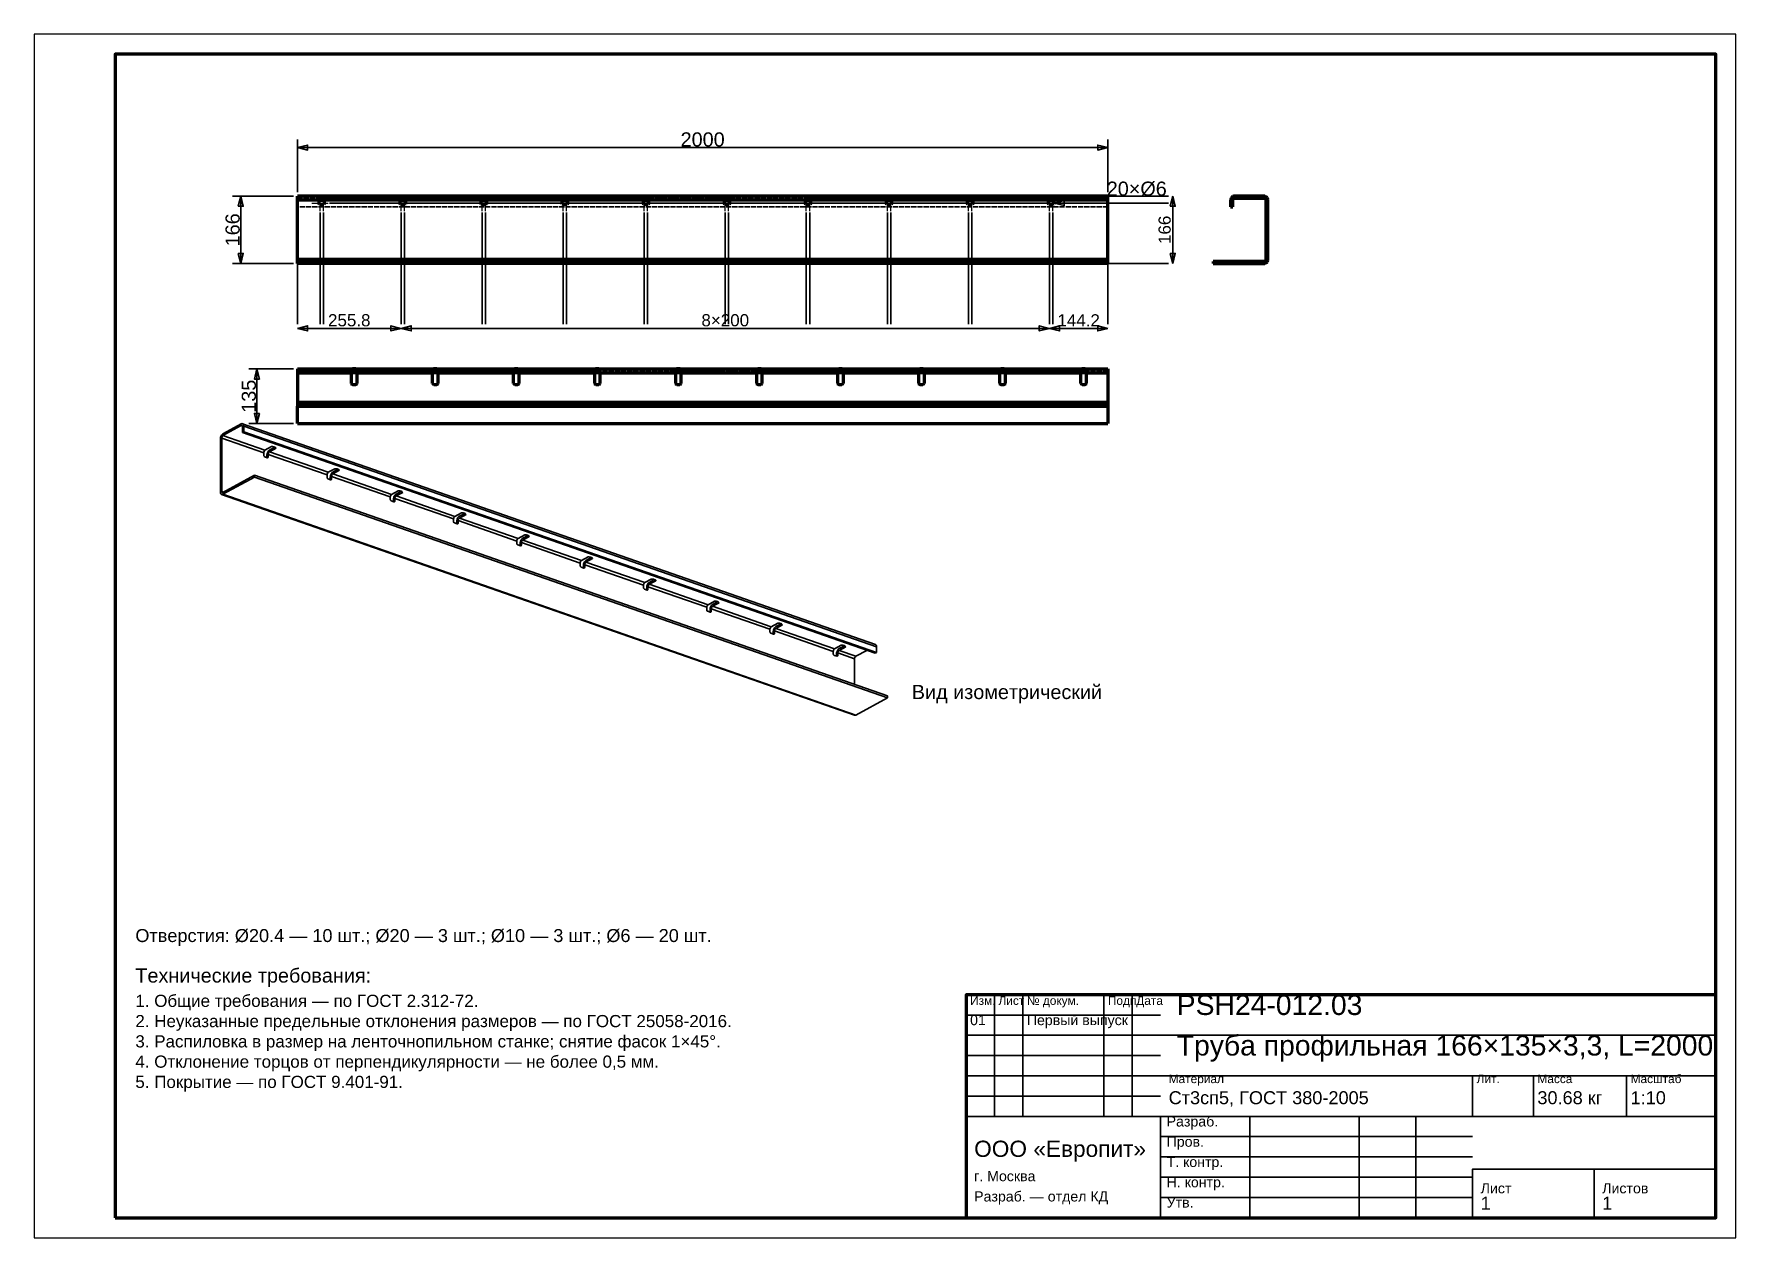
# Model space of a CAD drawing. Header units: millimetres. Extents: x 0 to 420, y 0 to 297.
import ezdxf
from ezdxf.enums import TextEntityAlignment as Align

# ---------------------------------------------------------------- set-up
doc = ezdxf.new("R2010")
doc.units = ezdxf.units.MM
doc.linetypes.add('CENTER', pattern=[5.08, 3.175, -0.635, 0.635, -0.635])
doc.linetypes.add('DASHED', pattern=[1.524, 1.27, -0.254])
doc.styles.add('GOST', font='Arial')

msp = doc.modelspace()

# ---------------------------------------------------------------- texts
at = {"color": 7, "style": 'GOST'}
for s, height, p in [('2000', 3.5, (165, 271)), ('255.8', 3, (77.79, 226.4)), ('8×200', 3, (170.58, 226.4)), ('144.2', 3, (257.79, 226.4))]:
    msp.add_text(s, height=height, dxfattribs=at).set_placement(p, align=Align.MIDDLE)
msp.add_text('20×Ø6', height=3.5, dxfattribs=at).set_placement((264.72, 257.1))
for s, height, p in [('166', 3.5, (49, 248.7)), ('166', 3, (279, 248.7)), ('135', 3.5, (53, 207.65))]:
    msp.add_text(s, height=height, rotation=90, dxfattribs=at).set_placement(p, align=Align.MIDDLE)
at = {"color": 3, "style": 'GOST'}
for s, height, p in [('Вид изометрический', 3.5, (216.61, 132.94)), ('Технические требования:', 3.5, (25, 63)), ('1. Общие требования — по ГОСТ 2.312-72.', 3, (25, 57)), ('Изм.', 2.1, (231, 57.5)), ('Лист', 2.1, (238, 57.5)), ('№ докум.', 2.1, (245, 57.5)), ('Подп.', 2.1, (265, 57.5)), ('Дата', 2.1, (272, 57.5)), ('PSH24-012.03', 5, (282, 55)), ('2. Неуказанные предельные отклонения размеров — по ГОСТ 25058-2016.', 3, (25, 52)), ('01', 2.5, (231, 52.5)), ('Первый выпуск', 2.5, (245, 52.5)), ('3. Распиловка в размер на ленточнопильном станке; снятие фасок 1×45°.', 3, (25, 47)), ('Труба профильная 166×135×3,3, L=2000', 5, (282, 45)), ('4. Отклонение торцов от перпендикулярности — не более 0,5 мм.', 3, (25, 42)), ('5. Покрытие — по ГОСТ 9.401-91.', 3, (25, 37)), ('Материал', 2.1, (280, 38.2)), ('Лит.', 2.1, (356, 38.2)), ('Масса', 2.1, (371, 38.2)), ('Масштаб', 2.1, (394, 38.2)), ('Ст3сп5, ГОСТ 380-2005', 3.2, (280, 33)), ('30.68 кг', 3.2, (371, 33)), ('1:10', 3.2, (394, 33)), ('Разраб.', 2.5, (279.5, 27.5)), ('ООО «Европит»', 4, (232, 20)), ('Пров.', 2.5, (279.5, 22.5)), ('Т. контр.', 2.5, (279.5, 17.5)), ('г. Москва', 2.5, (232, 14)), ('Н. контр.', 2.5, (279.5, 12.5)), ('Лист', 2.5, (357, 11)), ('Листов', 2.5, (387, 11)), ('Разраб. — отдел КД', 2.5, (232, 9)), ('Утв.', 2.5, (279.5, 7.5)), ('1', 3.2, (357, 7)), ('1', 3.2, (387, 7))]:
    msp.add_text(s, height=height, dxfattribs=at).set_placement(p)
at = {"color": 6, "style": 'GOST'}
msp.add_text('Отверстия: Ø20.4 — 10 шт.; Ø20 — 3 шт.; Ø10 — 3 шт.; Ø6 — 20 шт.', height=3.2, dxfattribs=at).set_placement((25, 73))

# ---------------------------------------------------------------- linework, layer by layer
at = {"color": 7, "lineweight": 35}
for p, q in [((65, 258), (65, 271)), ((65, 269), (265, 269)), ((265, 258), (265, 271)), ((64, 257), (49, 257)), ((51, 240.4), (51, 257)), ((265, 257), (280, 257)), ((280, 257), (279, 257)), ((281, 240.4), (281, 257)), ((70.58, 253), (70.58, 225.4)), ((71.42, 253), (71.42, 225.4)), ((72.88, 255.3), (280, 255.3)), ((73.72, 255.3), (280, 255.3)), ((90.58, 253), (90.58, 225.4)), ((91.42, 253), (91.42, 225.4)), ((92.88, 255.3), (280, 255.3)), ((93.72, 255.3), (280, 255.3)), ((110.58, 253), (110.58, 225.4)), ((111.42, 253), (111.42, 225.4)), ((112.88, 255.3), (280, 255.3)), ((113.72, 255.3), (280, 255.3)), ((130.58, 253), (130.58, 225.4)), ((131.42, 253), (131.42, 225.4)), ((132.88, 255.3), (280, 255.3)), ((133.72, 255.3), (280, 255.3)), ((150.58, 253), (150.58, 225.4)), ((151.42, 253), (151.42, 225.4)), ((152.88, 255.3), (280, 255.3)), ((153.72, 255.3), (280, 255.3)), ((170.58, 253), (170.58, 225.4)), ((171.42, 253), (171.42, 225.4)), ((172.88, 255.3), (280, 255.3)), ((173.72, 255.3), (280, 255.3)), ((190.58, 253), (190.58, 225.4)), ((191.42, 253), (191.42, 225.4)), ((192.88, 255.3), (280, 255.3)), ((193.72, 255.3), (280, 255.3)), ((210.58, 253), (210.58, 225.4)), ((211.42, 253), (211.42, 225.4)), ((212.88, 255.3), (280, 255.3)), ((213.72, 255.3), (280, 255.3)), ((230.58, 253), (230.58, 225.4)), ((231.42, 253), (231.42, 225.4)), ((232.88, 255.3), (280, 255.3)), ((233.72, 255.3), (280, 255.3)), ((250.58, 253), (250.58, 225.4)), ((251.42, 253), (251.42, 225.4)), ((251.72, 255.3), (263.72, 255.3)), ((252.88, 255.3), (280, 255.3)), ((253.72, 255.3), (280, 255.3)), ((263.72, 255.3), (268.72, 255.3)), ((64, 240.4), (49, 240.4)), ((65, 240.4), (65, 225.4)), ((265, 240.4), (265, 225.4)), ((265, 240.4), (280, 240.4)), ((280, 240.4), (279, 240.4)), ((65, 225.4), (65, 226.4)), ((65, 224.4), (90.58, 224.4)), ((90.58, 225.4), (90.58, 226.4)), ((90.58, 225.4), (90.58, 226.4)), ((90.58, 224.4), (250.58, 224.4)), ((250.58, 225.4), (250.58, 226.4)), ((250.58, 225.4), (250.58, 226.4)), ((250.58, 224.4), (265, 224.4)), ((265, 225.4), (265, 226.4)), ((64, 214.4), (53, 214.4)), ((55, 200.9), (55, 214.4)), ((64, 200.9), (53, 200.9)), ((237, 30), (237, 60)), ((244, 30), (244, 60)), ((264, 30), (264, 60)), ((271, 30), (271, 60)), ((230, 55), (278, 55)), ((230, 50), (278, 50)), ((278, 50), (415, 50)), ((230, 45), (278, 45)), ((230, 40), (278, 40)), ((278, 40), (415, 40)), ((355, 30), (355, 40)), ((370, 30), (370, 40)), ((393, 30), (393, 40)), ((230, 35), (278, 35)), ((230, 30), (278, 30)), ((278, 30), (415, 30)), ((300, 5), (300, 30)), ((327, 5), (327, 30)), ((341, 5), (341, 30)), ((278, 25), (355, 25)), ((278, 20), (355, 20)), ((355, 17), (415, 17)), ((278, 15), (355, 15)), ((278, 10), (355, 10))]:
    msp.add_line(p, q, dxfattribs=at)
at = {"color": 1, "lineweight": 70}
for p, q in [((65, 256.99), (65, 257)), ((70.28, 257), (65, 257)), ((70.28, 257), (65, 257)), ((65, 256.97), (65, 256.99)), ((65, 256.94), (65, 256.97)), ((65, 256.9), (65, 256.94)), ((65, 256.85), (65, 256.9)), ((65, 256.78), (65, 256.85)), ((65, 256.71), (65, 256.78)), ((65, 256.62), (65, 256.71)), ((65, 256.53), (65, 256.62)), ((65, 256.43), (65, 256.53)), ((65, 256.33), (65, 256.43)), ((65, 256.22), (65, 256.33)), ((65, 256.11), (65, 256.22)), ((70.37, 257), (70.28, 257)), ((70.28, 257), (70.28, 256.99)), ((70.28, 256.99), (70.28, 256.97)), ((70.28, 256.97), (70.28, 256.94)), ((70.28, 256.94), (70.28, 256.9)), ((70.28, 256.9), (70.28, 256.85)), ((70.28, 256.85), (70.28, 256.78)), ((70.28, 256.78), (70.28, 256.71)), ((70.28, 256.71), (70.28, 256.62)), ((70.28, 256.62), (70.28, 256.53)), ((70.28, 256.53), (70.28, 256.43)), ((70.28, 256.5), (70.37, 256.5)), ((70.28, 256.43), (70.28, 256.33)), ((70.28, 256.33), (70.28, 256.22)), ((70.28, 256.22), (70.28, 256.11)), ((70.46, 257), (70.37, 257)), ((70.37, 256.5), (70.46, 256.5)), ((70.56, 257), (70.46, 257)), ((70.46, 256.5), (70.56, 256.5)), ((70.66, 257), (70.56, 257)), ((70.56, 256.5), (70.66, 256.5)), ((70.77, 257), (70.66, 257)), ((70.66, 256.5), (70.77, 256.5)), ((70.89, 257), (70.77, 257)), ((70.77, 256.5), (70.89, 256.5)), ((71, 257), (70.89, 257)), ((70.89, 256.5), (71, 256.5)), ((71.11, 257), (71, 257)), ((71, 256.5), (71.11, 256.5)), ((71.23, 257), (71.11, 257)), ((71.11, 256.5), (71.23, 256.5)), ((71.34, 257), (71.23, 257)), ((71.23, 256.5), (71.34, 256.5)), ((71.44, 257), (71.34, 257)), ((71.34, 256.5), (71.44, 256.5)), ((71.54, 257), (71.44, 257)), ((71.44, 256.5), (71.54, 256.5)), ((71.63, 257), (71.54, 257)), ((71.54, 256.5), (71.63, 256.5)), ((71.72, 257), (71.63, 257)), ((71.63, 256.5), (71.72, 256.5)), ((90.28, 257), (71.72, 257)), ((90.28, 257), (71.72, 257)), ((71.72, 256.99), (71.72, 257)), ((71.72, 256.97), (71.72, 256.99)), ((71.72, 256.94), (71.72, 256.97)), ((71.72, 256.9), (71.72, 256.94)), ((71.72, 256.85), (71.72, 256.9)), ((71.72, 256.78), (71.72, 256.85)), ((71.72, 256.71), (71.72, 256.78)), ((71.72, 256.62), (71.72, 256.71)), ((71.72, 256.53), (71.72, 256.62)), ((71.72, 256.43), (71.72, 256.53)), ((71.72, 256.33), (71.72, 256.43)), ((71.72, 256.22), (71.72, 256.33)), ((71.72, 256.11), (71.72, 256.22)), ((90.37, 257), (90.28, 257)), ((90.28, 257), (90.28, 256.99)), ((90.28, 256.99), (90.28, 256.97)), ((90.28, 256.97), (90.28, 256.94)), ((90.28, 256.94), (90.28, 256.9)), ((90.28, 256.9), (90.28, 256.85)), ((90.28, 256.85), (90.28, 256.78)), ((90.28, 256.78), (90.28, 256.71)), ((90.28, 256.71), (90.28, 256.62)), ((90.28, 256.62), (90.28, 256.53)), ((90.28, 256.53), (90.28, 256.43)), ((90.28, 256.5), (90.37, 256.5)), ((90.28, 256.43), (90.28, 256.33)), ((90.28, 256.33), (90.28, 256.22)), ((90.28, 256.22), (90.28, 256.11)), ((90.46, 257), (90.37, 257)), ((90.37, 256.5), (90.46, 256.5)), ((90.56, 257), (90.46, 257)), ((90.46, 256.5), (90.56, 256.5)), ((90.66, 257), (90.56, 257)), ((90.56, 256.5), (90.66, 256.5)), ((90.77, 257), (90.66, 257)), ((90.66, 256.5), (90.77, 256.5)), ((90.89, 257), (90.77, 257)), ((90.77, 256.5), (90.89, 256.5)), ((91, 257), (90.89, 257)), ((90.89, 256.5), (91, 256.5)), ((91.11, 257), (91, 257)), ((91, 256.5), (91.11, 256.5)), ((91.23, 257), (91.11, 257)), ((91.11, 256.5), (91.23, 256.5)), ((91.34, 257), (91.23, 257)), ((91.23, 256.5), (91.34, 256.5)), ((91.44, 257), (91.34, 257)), ((91.34, 256.5), (91.44, 256.5)), ((91.54, 257), (91.44, 257)), ((91.44, 256.5), (91.54, 256.5)), ((91.63, 257), (91.54, 257)), ((91.54, 256.5), (91.63, 256.5)), ((91.72, 257), (91.63, 257)), ((91.63, 256.5), (91.72, 256.5)), ((110.28, 257), (91.72, 257)), ((110.28, 257), (91.72, 257)), ((91.72, 256.99), (91.72, 257)), ((91.72, 256.97), (91.72, 256.99)), ((91.72, 256.94), (91.72, 256.97)), ((91.72, 256.9), (91.72, 256.94)), ((91.72, 256.85), (91.72, 256.9)), ((91.72, 256.78), (91.72, 256.85)), ((91.72, 256.71), (91.72, 256.78)), ((91.72, 256.62), (91.72, 256.71)), ((91.72, 256.53), (91.72, 256.62)), ((91.72, 256.43), (91.72, 256.53)), ((91.72, 256.33), (91.72, 256.43)), ((91.72, 256.22), (91.72, 256.33)), ((91.72, 256.11), (91.72, 256.22)), ((110.37, 257), (110.28, 257)), ((110.28, 257), (110.28, 256.99)), ((110.28, 256.99), (110.28, 256.97)), ((110.28, 256.97), (110.28, 256.94)), ((110.28, 256.94), (110.28, 256.9)), ((110.28, 256.9), (110.28, 256.85)), ((110.28, 256.85), (110.28, 256.78)), ((110.28, 256.78), (110.28, 256.71)), ((110.28, 256.71), (110.28, 256.62)), ((110.28, 256.62), (110.28, 256.53)), ((110.28, 256.53), (110.28, 256.43)), ((110.28, 256.5), (110.37, 256.5)), ((110.28, 256.43), (110.28, 256.33)), ((110.28, 256.33), (110.28, 256.22)), ((110.28, 256.22), (110.28, 256.11)), ((110.46, 257), (110.37, 257)), ((110.37, 256.5), (110.46, 256.5)), ((110.56, 257), (110.46, 257)), ((110.46, 256.5), (110.56, 256.5)), ((110.66, 257), (110.56, 257)), ((110.56, 256.5), (110.66, 256.5)), ((110.77, 257), (110.66, 257)), ((110.66, 256.5), (110.77, 256.5)), ((110.89, 257), (110.77, 257)), ((110.77, 256.5), (110.89, 256.5)), ((111, 257), (110.89, 257)), ((110.89, 256.5), (111, 256.5)), ((111.11, 257), (111, 257)), ((111, 256.5), (111.11, 256.5)), ((111.23, 257), (111.11, 257)), ((111.11, 256.5), (111.23, 256.5)), ((111.34, 257), (111.23, 257)), ((111.23, 256.5), (111.34, 256.5)), ((111.44, 257), (111.34, 257)), ((111.34, 256.5), (111.44, 256.5)), ((111.54, 257), (111.44, 257)), ((111.44, 256.5), (111.54, 256.5)), ((111.63, 257), (111.54, 257)), ((111.54, 256.5), (111.63, 256.5)), ((111.72, 257), (111.63, 257)), ((111.63, 256.5), (111.72, 256.5)), ((130.28, 257), (111.72, 257)), ((130.28, 257), (111.72, 257)), ((111.72, 256.99), (111.72, 257)), ((111.72, 256.97), (111.72, 256.99)), ((111.72, 256.94), (111.72, 256.97)), ((111.72, 256.9), (111.72, 256.94)), ((111.72, 256.85), (111.72, 256.9)), ((111.72, 256.78), (111.72, 256.85)), ((111.72, 256.71), (111.72, 256.78)), ((111.72, 256.62), (111.72, 256.71)), ((111.72, 256.53), (111.72, 256.62)), ((111.72, 256.43), (111.72, 256.53)), ((111.72, 256.33), (111.72, 256.43)), ((111.72, 256.22), (111.72, 256.33)), ((111.72, 256.11), (111.72, 256.22)), ((130.37, 257), (130.28, 257)), ((130.28, 257), (130.28, 256.99)), ((130.28, 256.99), (130.28, 256.97)), ((130.28, 256.97), (130.28, 256.94)), ((130.28, 256.94), (130.28, 256.9)), ((130.28, 256.9), (130.28, 256.85)), ((130.28, 256.85), (130.28, 256.78)), ((130.28, 256.78), (130.28, 256.71)), ((130.28, 256.71), (130.28, 256.62)), ((130.28, 256.62), (130.28, 256.53)), ((130.28, 256.53), (130.28, 256.43)), ((130.28, 256.5), (130.37, 256.5)), ((130.28, 256.43), (130.28, 256.33)), ((130.28, 256.33), (130.28, 256.22)), ((130.28, 256.22), (130.28, 256.11)), ((130.46, 257), (130.37, 257)), ((130.37, 256.5), (130.46, 256.5)), ((130.56, 257), (130.46, 257)), ((130.46, 256.5), (130.56, 256.5)), ((130.66, 257), (130.56, 257)), ((130.56, 256.5), (130.66, 256.5)), ((130.77, 257), (130.66, 257)), ((130.66, 256.5), (130.77, 256.5)), ((130.89, 257), (130.77, 257)), ((130.77, 256.5), (130.89, 256.5)), ((131, 257), (130.89, 257)), ((130.89, 256.5), (131, 256.5)), ((131.11, 257), (131, 257)), ((131, 256.5), (131.11, 256.5)), ((131.23, 257), (131.11, 257)), ((131.11, 256.5), (131.23, 256.5)), ((131.34, 257), (131.23, 257)), ((131.23, 256.5), (131.34, 256.5)), ((131.44, 257), (131.34, 257)), ((131.34, 256.5), (131.44, 256.5)), ((131.54, 257), (131.44, 257)), ((131.44, 256.5), (131.54, 256.5)), ((131.63, 257), (131.54, 257)), ((131.54, 256.5), (131.63, 256.5)), ((131.72, 257), (131.63, 257)), ((131.63, 256.5), (131.72, 256.5)), ((150.28, 257), (131.72, 257)), ((150.28, 257), (131.72, 257)), ((131.72, 256.99), (131.72, 257)), ((131.72, 256.97), (131.72, 256.99)), ((131.72, 256.94), (131.72, 256.97)), ((131.72, 256.9), (131.72, 256.94)), ((131.72, 256.85), (131.72, 256.9)), ((131.72, 256.78), (131.72, 256.85)), ((131.72, 256.71), (131.72, 256.78)), ((131.72, 256.62), (131.72, 256.71)), ((131.72, 256.53), (131.72, 256.62)), ((131.72, 256.43), (131.72, 256.53)), ((131.72, 256.33), (131.72, 256.43)), ((131.72, 256.22), (131.72, 256.33)), ((131.72, 256.11), (131.72, 256.22)), ((150.37, 257), (150.28, 257)), ((150.28, 257), (150.28, 256.99)), ((150.28, 256.99), (150.28, 256.97)), ((150.28, 256.97), (150.28, 256.94)), ((150.28, 256.94), (150.28, 256.9)), ((150.28, 256.9), (150.28, 256.85)), ((150.28, 256.85), (150.28, 256.78)), ((150.28, 256.78), (150.28, 256.71)), ((150.28, 256.71), (150.28, 256.62)), ((150.28, 256.62), (150.28, 256.53)), ((150.28, 256.53), (150.28, 256.43)), ((150.28, 256.5), (150.37, 256.5)), ((150.28, 256.43), (150.28, 256.33)), ((150.28, 256.33), (150.28, 256.22)), ((150.28, 256.22), (150.28, 256.11)), ((150.46, 257), (150.37, 257)), ((150.37, 256.5), (150.46, 256.5)), ((150.56, 257), (150.46, 257)), ((150.46, 256.5), (150.56, 256.5)), ((150.66, 257), (150.56, 257)), ((150.56, 256.5), (150.66, 256.5)), ((150.77, 257), (150.66, 257)), ((150.66, 256.5), (150.77, 256.5)), ((150.89, 257), (150.77, 257)), ((150.77, 256.5), (150.89, 256.5)), ((151, 257), (150.89, 257)), ((150.89, 256.5), (151, 256.5)), ((151.11, 257), (151, 257)), ((151, 256.5), (151.11, 256.5)), ((151.23, 257), (151.11, 257)), ((151.11, 256.5), (151.23, 256.5)), ((151.34, 257), (151.23, 257)), ((151.23, 256.5), (151.34, 256.5)), ((151.44, 257), (151.34, 257)), ((151.34, 256.5), (151.44, 256.5)), ((151.54, 257), (151.44, 257)), ((151.44, 256.5), (151.54, 256.5)), ((151.63, 257), (151.54, 257)), ((151.54, 256.5), (151.63, 256.5)), ((151.72, 257), (151.63, 257)), ((151.63, 256.5), (151.72, 256.5)), ((170.28, 257), (151.72, 257)), ((170.28, 257), (151.72, 257)), ((151.72, 256.99), (151.72, 257)), ((151.72, 256.97), (151.72, 256.99)), ((151.72, 256.94), (151.72, 256.97)), ((151.72, 256.9), (151.72, 256.94)), ((151.72, 256.85), (151.72, 256.9)), ((151.72, 256.78), (151.72, 256.85)), ((151.72, 256.71), (151.72, 256.78)), ((151.72, 256.62), (151.72, 256.71)), ((151.72, 256.53), (151.72, 256.62)), ((151.72, 256.43), (151.72, 256.53)), ((151.72, 256.33), (151.72, 256.43)), ((151.72, 256.22), (151.72, 256.33)), ((151.72, 256.11), (151.72, 256.22)), ((170.37, 257), (170.28, 257)), ((170.28, 257), (170.28, 256.99)), ((170.28, 256.99), (170.28, 256.97)), ((170.28, 256.97), (170.28, 256.94)), ((170.28, 256.94), (170.28, 256.9)), ((170.28, 256.9), (170.28, 256.85)), ((170.28, 256.85), (170.28, 256.78)), ((170.28, 256.78), (170.28, 256.71)), ((170.28, 256.71), (170.28, 256.62)), ((170.28, 256.62), (170.28, 256.53)), ((170.28, 256.53), (170.28, 256.43)), ((170.28, 256.5), (170.37, 256.5)), ((170.28, 256.43), (170.28, 256.33)), ((170.28, 256.33), (170.28, 256.22)), ((170.28, 256.22), (170.28, 256.11)), ((170.46, 257), (170.37, 257)), ((170.37, 256.5), (170.46, 256.5)), ((170.56, 257), (170.46, 257)), ((170.46, 256.5), (170.56, 256.5)), ((170.66, 257), (170.56, 257)), ((170.56, 256.5), (170.66, 256.5)), ((170.77, 257), (170.66, 257)), ((170.66, 256.5), (170.77, 256.5)), ((170.89, 257), (170.77, 257)), ((170.77, 256.5), (170.89, 256.5)), ((171, 257), (170.89, 257)), ((170.89, 256.5), (171, 256.5)), ((171.11, 257), (171, 257)), ((171, 256.5), (171.11, 256.5)), ((171.23, 257), (171.11, 257)), ((171.11, 256.5), (171.23, 256.5)), ((171.34, 257), (171.23, 257)), ((171.23, 256.5), (171.34, 256.5)), ((171.44, 257), (171.34, 257)), ((171.34, 256.5), (171.44, 256.5)), ((171.54, 257), (171.44, 257)), ((171.44, 256.5), (171.54, 256.5)), ((171.63, 257), (171.54, 257)), ((171.54, 256.5), (171.63, 256.5)), ((171.72, 257), (171.63, 257)), ((171.63, 256.5), (171.72, 256.5)), ((190.28, 257), (171.72, 257)), ((190.28, 257), (171.72, 257)), ((171.72, 256.99), (171.72, 257)), ((171.72, 256.97), (171.72, 256.99)), ((171.72, 256.94), (171.72, 256.97)), ((171.72, 256.9), (171.72, 256.94)), ((171.72, 256.85), (171.72, 256.9)), ((171.72, 256.78), (171.72, 256.85)), ((171.72, 256.71), (171.72, 256.78)), ((171.72, 256.62), (171.72, 256.71)), ((171.72, 256.53), (171.72, 256.62)), ((171.72, 256.43), (171.72, 256.53)), ((171.72, 256.33), (171.72, 256.43)), ((171.72, 256.22), (171.72, 256.33)), ((171.72, 256.11), (171.72, 256.22)), ((190.37, 257), (190.28, 257)), ((190.28, 257), (190.28, 256.99)), ((190.28, 256.99), (190.28, 256.97)), ((190.28, 256.97), (190.28, 256.94)), ((190.28, 256.94), (190.28, 256.9)), ((190.28, 256.9), (190.28, 256.85)), ((190.28, 256.85), (190.28, 256.78)), ((190.28, 256.78), (190.28, 256.71)), ((190.28, 256.71), (190.28, 256.62)), ((190.28, 256.62), (190.28, 256.53)), ((190.28, 256.53), (190.28, 256.43)), ((190.28, 256.5), (190.37, 256.5)), ((190.28, 256.43), (190.28, 256.33)), ((190.28, 256.33), (190.28, 256.22)), ((190.28, 256.22), (190.28, 256.11)), ((190.46, 257), (190.37, 257)), ((190.37, 256.5), (190.46, 256.5)), ((190.56, 257), (190.46, 257)), ((190.46, 256.5), (190.56, 256.5)), ((190.66, 257), (190.56, 257)), ((190.56, 256.5), (190.66, 256.5)), ((190.77, 257), (190.66, 257)), ((190.66, 256.5), (190.77, 256.5)), ((190.89, 257), (190.77, 257)), ((190.77, 256.5), (190.89, 256.5)), ((191, 257), (190.89, 257)), ((190.89, 256.5), (191, 256.5)), ((191.11, 257), (191, 257)), ((191, 256.5), (191.11, 256.5)), ((191.23, 257), (191.11, 257)), ((191.11, 256.5), (191.23, 256.5)), ((191.34, 257), (191.23, 257)), ((191.23, 256.5), (191.34, 256.5)), ((191.44, 257), (191.34, 257)), ((191.34, 256.5), (191.44, 256.5)), ((191.54, 257), (191.44, 257)), ((191.44, 256.5), (191.54, 256.5)), ((191.63, 257), (191.54, 257)), ((191.54, 256.5), (191.63, 256.5)), ((191.72, 257), (191.63, 257)), ((191.63, 256.5), (191.72, 256.5)), ((210.28, 257), (191.72, 257)), ((210.28, 257), (191.72, 257)), ((191.72, 256.99), (191.72, 257)), ((191.72, 256.97), (191.72, 256.99)), ((191.72, 256.94), (191.72, 256.97)), ((191.72, 256.9), (191.72, 256.94)), ((191.72, 256.85), (191.72, 256.9)), ((191.72, 256.78), (191.72, 256.85)), ((191.72, 256.71), (191.72, 256.78)), ((191.72, 256.62), (191.72, 256.71)), ((191.72, 256.53), (191.72, 256.62)), ((191.72, 256.43), (191.72, 256.53)), ((191.72, 256.33), (191.72, 256.43)), ((191.72, 256.22), (191.72, 256.33)), ((191.72, 256.11), (191.72, 256.22)), ((210.37, 257), (210.28, 257)), ((210.28, 257), (210.28, 256.99)), ((210.28, 256.99), (210.28, 256.97)), ((210.28, 256.97), (210.28, 256.94)), ((210.28, 256.94), (210.28, 256.9)), ((210.28, 256.9), (210.28, 256.85)), ((210.28, 256.85), (210.28, 256.78)), ((210.28, 256.78), (210.28, 256.71)), ((210.28, 256.71), (210.28, 256.62)), ((210.28, 256.62), (210.28, 256.53)), ((210.28, 256.53), (210.28, 256.43)), ((210.28, 256.5), (210.37, 256.5)), ((210.28, 256.43), (210.28, 256.33)), ((210.28, 256.33), (210.28, 256.22)), ((210.28, 256.22), (210.28, 256.11)), ((210.46, 257), (210.37, 257)), ((210.37, 256.5), (210.46, 256.5)), ((210.56, 257), (210.46, 257)), ((210.46, 256.5), (210.56, 256.5)), ((210.66, 257), (210.56, 257)), ((210.56, 256.5), (210.66, 256.5)), ((210.77, 257), (210.66, 257)), ((210.66, 256.5), (210.77, 256.5)), ((210.89, 257), (210.77, 257)), ((210.77, 256.5), (210.89, 256.5)), ((211, 257), (210.89, 257)), ((210.89, 256.5), (211, 256.5)), ((211.11, 257), (211, 257)), ((211, 256.5), (211.11, 256.5)), ((211.23, 257), (211.11, 257)), ((211.11, 256.5), (211.23, 256.5)), ((211.34, 257), (211.23, 257)), ((211.23, 256.5), (211.34, 256.5)), ((211.44, 257), (211.34, 257)), ((211.34, 256.5), (211.44, 256.5)), ((211.54, 257), (211.44, 257)), ((211.44, 256.5), (211.54, 256.5)), ((211.63, 257), (211.54, 257)), ((211.54, 256.5), (211.63, 256.5)), ((211.72, 257), (211.63, 257)), ((211.63, 256.5), (211.72, 256.5)), ((230.28, 257), (211.72, 257)), ((230.28, 257), (211.72, 257)), ((211.72, 256.99), (211.72, 257)), ((211.72, 256.97), (211.72, 256.99)), ((211.72, 256.94), (211.72, 256.97)), ((211.72, 256.9), (211.72, 256.94)), ((211.72, 256.85), (211.72, 256.9)), ((211.72, 256.78), (211.72, 256.85)), ((211.72, 256.71), (211.72, 256.78)), ((211.72, 256.62), (211.72, 256.71)), ((211.72, 256.53), (211.72, 256.62)), ((211.72, 256.43), (211.72, 256.53)), ((211.72, 256.33), (211.72, 256.43)), ((211.72, 256.22), (211.72, 256.33)), ((211.72, 256.11), (211.72, 256.22)), ((230.37, 257), (230.28, 257)), ((230.28, 257), (230.28, 256.99)), ((230.28, 256.99), (230.28, 256.97)), ((230.28, 256.97), (230.28, 256.94)), ((230.28, 256.94), (230.28, 256.9)), ((230.28, 256.9), (230.28, 256.85)), ((230.28, 256.85), (230.28, 256.78)), ((230.28, 256.78), (230.28, 256.71)), ((230.28, 256.71), (230.28, 256.62)), ((230.28, 256.62), (230.28, 256.53)), ((230.28, 256.53), (230.28, 256.43)), ((230.28, 256.5), (230.37, 256.5)), ((230.28, 256.43), (230.28, 256.33)), ((230.28, 256.33), (230.28, 256.22)), ((230.28, 256.22), (230.28, 256.11)), ((230.46, 257), (230.37, 257)), ((230.37, 256.5), (230.46, 256.5)), ((230.56, 257), (230.46, 257)), ((230.46, 256.5), (230.56, 256.5)), ((230.66, 257), (230.56, 257)), ((230.56, 256.5), (230.66, 256.5)), ((230.77, 257), (230.66, 257)), ((230.66, 256.5), (230.77, 256.5)), ((230.89, 257), (230.77, 257)), ((230.77, 256.5), (230.89, 256.5)), ((231, 257), (230.89, 257)), ((230.89, 256.5), (231, 256.5)), ((231.11, 257), (231, 257)), ((231, 256.5), (231.11, 256.5)), ((231.23, 257), (231.11, 257)), ((231.11, 256.5), (231.23, 256.5)), ((231.34, 257), (231.23, 257)), ((231.23, 256.5), (231.34, 256.5)), ((231.44, 257), (231.34, 257)), ((231.34, 256.5), (231.44, 256.5)), ((231.54, 257), (231.44, 257)), ((231.44, 256.5), (231.54, 256.5)), ((231.63, 257), (231.54, 257)), ((231.54, 256.5), (231.63, 256.5)), ((231.72, 257), (231.63, 257)), ((231.63, 256.5), (231.72, 256.5)), ((250.28, 257), (231.72, 257)), ((250.28, 257), (231.72, 257)), ((231.72, 256.99), (231.72, 257)), ((231.72, 256.97), (231.72, 256.99)), ((231.72, 256.94), (231.72, 256.97)), ((231.72, 256.9), (231.72, 256.94)), ((231.72, 256.85), (231.72, 256.9)), ((231.72, 256.78), (231.72, 256.85)), ((231.72, 256.71), (231.72, 256.78)), ((231.72, 256.62), (231.72, 256.71)), ((231.72, 256.53), (231.72, 256.62)), ((231.72, 256.43), (231.72, 256.53)), ((231.72, 256.33), (231.72, 256.43)), ((231.72, 256.22), (231.72, 256.33)), ((231.72, 256.11), (231.72, 256.22)), ((250.37, 257), (250.28, 257)), ((250.28, 257), (250.28, 256.99)), ((250.28, 256.99), (250.28, 256.97)), ((250.28, 256.97), (250.28, 256.94)), ((250.28, 256.94), (250.28, 256.9)), ((250.28, 256.9), (250.28, 256.85)), ((250.28, 256.85), (250.28, 256.78)), ((250.28, 256.78), (250.28, 256.71)), ((250.28, 256.71), (250.28, 256.62)), ((250.28, 256.62), (250.28, 256.53)), ((250.28, 256.53), (250.28, 256.43)), ((250.28, 256.5), (250.37, 256.5)), ((250.28, 256.43), (250.28, 256.33)), ((250.28, 256.33), (250.28, 256.22)), ((250.28, 256.22), (250.28, 256.11)), ((250.46, 257), (250.37, 257)), ((250.37, 256.5), (250.46, 256.5)), ((250.56, 257), (250.46, 257)), ((250.46, 256.5), (250.56, 256.5)), ((250.66, 257), (250.56, 257)), ((250.56, 256.5), (250.66, 256.5)), ((250.77, 257), (250.66, 257)), ((250.66, 256.5), (250.77, 256.5)), ((250.89, 257), (250.77, 257)), ((250.77, 256.5), (250.89, 256.5)), ((251, 257), (250.89, 257)), ((250.89, 256.5), (251, 256.5)), ((251.11, 257), (251, 257)), ((251, 256.5), (251.11, 256.5)), ((251.23, 257), (251.11, 257)), ((251.11, 256.5), (251.23, 256.5)), ((251.34, 257), (251.23, 257)), ((251.23, 256.5), (251.34, 256.5)), ((251.44, 257), (251.34, 257)), ((251.34, 256.5), (251.44, 256.5)), ((251.54, 257), (251.44, 257)), ((251.44, 256.5), (251.54, 256.5)), ((251.63, 257), (251.54, 257)), ((251.54, 256.5), (251.63, 256.5)), ((251.72, 257), (251.63, 257)), ((251.63, 256.5), (251.72, 256.5)), ((265, 257), (251.72, 257)), ((265, 257), (251.72, 257)), ((251.72, 256.99), (251.72, 257)), ((251.72, 256.97), (251.72, 256.99)), ((251.72, 256.94), (251.72, 256.97)), ((251.72, 256.9), (251.72, 256.94)), ((251.72, 256.85), (251.72, 256.9)), ((251.72, 256.78), (251.72, 256.85)), ((251.72, 256.71), (251.72, 256.78)), ((251.72, 256.62), (251.72, 256.71)), ((251.72, 256.53), (251.72, 256.62)), ((251.72, 256.43), (251.72, 256.53)), ((251.72, 256.33), (251.72, 256.43)), ((251.72, 256.22), (251.72, 256.33)), ((251.72, 256.11), (251.72, 256.22)), ((265, 256.99), (265, 257)), ((265, 256.97), (265, 256.99)), ((265, 256.94), (265, 256.97)), ((265, 256.9), (265, 256.94)), ((265, 256.85), (265, 256.9)), ((265, 256.78), (265, 256.85)), ((265, 256.71), (265, 256.78)), ((265, 256.62), (265, 256.71)), ((265, 256.53), (265, 256.62)), ((265, 256.43), (265, 256.53)), ((265, 256.33), (265, 256.43)), ((265, 256.22), (265, 256.33)), ((265, 256.11), (265, 256.22)), ((295.33, 256.22), (295.3, 256)), ((295.4, 256.43), (295.33, 256.22)), ((295.52, 256.62), (295.4, 256.43)), ((295.68, 256.78), (295.52, 256.62)), ((295.87, 256.9), (295.68, 256.78)), ((295.82, 256.15), (295.9, 256.29)), ((296.08, 256.97), (295.87, 256.9)), ((295.9, 256.29), (296.01, 256.4)), ((296.01, 256.4), (296.15, 256.48)), ((296.3, 257), (296.08, 256.97)), ((296.15, 256.48), (296.3, 256.5)), ((303.5, 257), (296.3, 257)), ((296.3, 256.5), (303.5, 256.5)), ((303.5, 257), (300.9, 257)), ((303.72, 256.97), (303.5, 257)), ((303.5, 256.5), (303.65, 256.48)), ((303.5, 256.5), (303.65, 256.48)), ((303.5, 256.5), (303.65, 256.48)), ((303.5, 256.5), (303.65, 256.48)), ((303.5, 256.5), (303.65, 256.48)), ((303.5, 256.5), (303.65, 256.48)), ((303.5, 256.5), (303.65, 256.48)), ((303.5, 256.5), (303.65, 256.48)), ((303.5, 256.5), (303.65, 256.48)), ((303.5, 256.5), (303.65, 256.48)), ((303.5, 256.5), (303.65, 256.48)), ((303.65, 256.48), (303.79, 256.4)), ((303.65, 256.48), (303.79, 256.4)), ((303.65, 256.48), (303.79, 256.4)), ((303.65, 256.48), (303.79, 256.4)), ((303.65, 256.48), (303.79, 256.4)), ((303.65, 256.48), (303.79, 256.4)), ((303.65, 256.48), (303.79, 256.4)), ((303.65, 256.48), (303.79, 256.4)), ((303.65, 256.48), (303.79, 256.4)), ((303.65, 256.48), (303.79, 256.4)), ((303.65, 256.48), (303.79, 256.4)), ((303.93, 256.9), (303.72, 256.97)), ((303.79, 256.4), (303.9, 256.29)), ((303.79, 256.4), (303.9, 256.29)), ((303.79, 256.4), (303.9, 256.29)), ((303.79, 256.4), (303.9, 256.29)), ((303.79, 256.4), (303.9, 256.29)), ((303.79, 256.4), (303.9, 256.29)), ((303.79, 256.4), (303.9, 256.29)), ((303.79, 256.4), (303.9, 256.29)), ((303.79, 256.4), (303.9, 256.29)), ((303.79, 256.4), (303.9, 256.29)), ((303.79, 256.4), (303.9, 256.29)), ((303.9, 256.29), (303.98, 256.15)), ((303.9, 256.29), (303.98, 256.15)), ((303.9, 256.29), (303.98, 256.15)), ((303.9, 256.29), (303.98, 256.15)), ((303.9, 256.29), (303.98, 256.15)), ((303.9, 256.29), (303.98, 256.15)), ((303.9, 256.29), (303.98, 256.15)), ((303.9, 256.29), (303.98, 256.15)), ((303.9, 256.29), (303.98, 256.15)), ((303.9, 256.29), (303.98, 256.15)), ((303.9, 256.29), (303.98, 256.15)), ((304.12, 256.78), (303.93, 256.9)), ((304.28, 256.62), (304.12, 256.78)), ((304.4, 256.43), (304.28, 256.62)), ((304.47, 256.22), (304.4, 256.43)), ((304.5, 256), (304.47, 256.22)), ((65, 256), (65, 256.11)), ((65, 241.4), (65, 256)), ((70.28, 256), (65, 256)), ((70.28, 256.11), (70.28, 256)), ((70.28, 256), (70.28, 255.3)), ((70.28, 256), (71.72, 256)), ((70.3, 255.19), (70.28, 255.3)), ((70.37, 255.09), (70.3, 255.19)), ((70.47, 255.02), (70.37, 255.09)), ((70.58, 255), (70.47, 255.02)), ((70.58, 255), (71.42, 255)), ((71.53, 255.02), (71.42, 255)), ((71.63, 255.09), (71.53, 255.02)), ((71.7, 255.19), (71.63, 255.09)), ((71.72, 255.3), (71.7, 255.19)), ((71.72, 256), (71.72, 256.11)), ((71.72, 255.3), (71.72, 256)), ((90.28, 256), (71.72, 256)), ((90.28, 256.11), (90.28, 256)), ((90.28, 256), (90.28, 255.3)), ((90.28, 256), (91.72, 256)), ((90.3, 255.19), (90.28, 255.3)), ((90.37, 255.09), (90.3, 255.19)), ((90.47, 255.02), (90.37, 255.09)), ((90.58, 255), (90.47, 255.02)), ((90.58, 255), (91.42, 255)), ((91.53, 255.02), (91.42, 255)), ((91.63, 255.09), (91.53, 255.02)), ((91.7, 255.19), (91.63, 255.09)), ((91.72, 255.3), (91.7, 255.19)), ((91.72, 256), (91.72, 256.11)), ((91.72, 255.3), (91.72, 256)), ((110.28, 256), (91.72, 256)), ((110.28, 256.11), (110.28, 256)), ((110.28, 256), (110.28, 255.3)), ((110.28, 256), (111.72, 256)), ((110.3, 255.19), (110.28, 255.3)), ((110.37, 255.09), (110.3, 255.19)), ((110.47, 255.02), (110.37, 255.09)), ((110.58, 255), (110.47, 255.02)), ((110.58, 255), (111.42, 255)), ((111.53, 255.02), (111.42, 255)), ((111.63, 255.09), (111.53, 255.02)), ((111.7, 255.19), (111.63, 255.09)), ((111.72, 255.3), (111.7, 255.19)), ((111.72, 256), (111.72, 256.11)), ((111.72, 255.3), (111.72, 256)), ((130.28, 256), (111.72, 256)), ((130.28, 256.11), (130.28, 256)), ((130.28, 256), (130.28, 255.3)), ((130.28, 256), (131.72, 256)), ((130.3, 255.19), (130.28, 255.3)), ((130.37, 255.09), (130.3, 255.19)), ((130.47, 255.02), (130.37, 255.09)), ((130.58, 255), (130.47, 255.02)), ((130.58, 255), (131.42, 255)), ((131.53, 255.02), (131.42, 255)), ((131.63, 255.09), (131.53, 255.02)), ((131.7, 255.19), (131.63, 255.09)), ((131.72, 255.3), (131.7, 255.19)), ((131.72, 256), (131.72, 256.11)), ((131.72, 255.3), (131.72, 256)), ((150.28, 256), (131.72, 256)), ((150.28, 256.11), (150.28, 256)), ((150.28, 256), (150.28, 255.3)), ((150.28, 256), (151.72, 256)), ((150.3, 255.19), (150.28, 255.3)), ((150.37, 255.09), (150.3, 255.19)), ((150.47, 255.02), (150.37, 255.09)), ((150.58, 255), (150.47, 255.02)), ((150.58, 255), (151.42, 255)), ((151.53, 255.02), (151.42, 255)), ((151.63, 255.09), (151.53, 255.02)), ((151.7, 255.19), (151.63, 255.09)), ((151.72, 255.3), (151.7, 255.19)), ((151.72, 256), (151.72, 256.11)), ((151.72, 255.3), (151.72, 256)), ((170.28, 256), (151.72, 256)), ((170.28, 256.11), (170.28, 256)), ((170.28, 256), (170.28, 255.3)), ((170.28, 256), (171.72, 256)), ((170.3, 255.19), (170.28, 255.3)), ((170.37, 255.09), (170.3, 255.19)), ((170.47, 255.02), (170.37, 255.09)), ((170.58, 255), (170.47, 255.02)), ((170.58, 255), (171.42, 255)), ((171.53, 255.02), (171.42, 255)), ((171.63, 255.09), (171.53, 255.02)), ((171.7, 255.19), (171.63, 255.09)), ((171.72, 255.3), (171.7, 255.19)), ((171.72, 256), (171.72, 256.11)), ((171.72, 255.3), (171.72, 256)), ((190.28, 256), (171.72, 256)), ((190.28, 256.11), (190.28, 256)), ((190.28, 256), (190.28, 255.3)), ((190.28, 256), (191.72, 256)), ((190.3, 255.19), (190.28, 255.3)), ((190.37, 255.09), (190.3, 255.19)), ((190.47, 255.02), (190.37, 255.09)), ((190.58, 255), (190.47, 255.02)), ((190.58, 255), (191.42, 255)), ((191.53, 255.02), (191.42, 255)), ((191.63, 255.09), (191.53, 255.02)), ((191.7, 255.19), (191.63, 255.09)), ((191.72, 255.3), (191.7, 255.19)), ((191.72, 256), (191.72, 256.11)), ((191.72, 255.3), (191.72, 256)), ((210.28, 256), (191.72, 256)), ((210.28, 256.11), (210.28, 256)), ((210.28, 256), (210.28, 255.3)), ((210.28, 256), (211.72, 256)), ((210.3, 255.19), (210.28, 255.3)), ((210.37, 255.09), (210.3, 255.19)), ((210.47, 255.02), (210.37, 255.09)), ((210.58, 255), (210.47, 255.02)), ((210.58, 255), (211.42, 255)), ((211.53, 255.02), (211.42, 255)), ((211.63, 255.09), (211.53, 255.02)), ((211.7, 255.19), (211.63, 255.09)), ((211.72, 255.3), (211.7, 255.19)), ((211.72, 256), (211.72, 256.11)), ((211.72, 255.3), (211.72, 256)), ((230.28, 256), (211.72, 256)), ((230.28, 256.11), (230.28, 256)), ((230.28, 256), (230.28, 255.3)), ((230.28, 256), (231.72, 256)), ((230.3, 255.19), (230.28, 255.3)), ((230.37, 255.09), (230.3, 255.19)), ((230.47, 255.02), (230.37, 255.09)), ((230.58, 255), (230.47, 255.02)), ((230.58, 255), (231.42, 255)), ((231.53, 255.02), (231.42, 255)), ((231.63, 255.09), (231.53, 255.02)), ((231.7, 255.19), (231.63, 255.09)), ((231.72, 255.3), (231.7, 255.19)), ((231.72, 256), (231.72, 256.11)), ((231.72, 255.3), (231.72, 256)), ((250.28, 256), (231.72, 256)), ((250.28, 256.11), (250.28, 256)), ((250.28, 256), (250.28, 255.3)), ((250.28, 256), (251.72, 256)), ((250.3, 255.19), (250.28, 255.3)), ((250.37, 255.09), (250.3, 255.19)), ((250.47, 255.02), (250.37, 255.09)), ((250.58, 255), (250.47, 255.02)), ((250.58, 255), (251.42, 255)), ((251.53, 255.02), (251.42, 255)), ((251.63, 255.09), (251.53, 255.02)), ((251.7, 255.19), (251.63, 255.09)), ((251.72, 255.3), (251.7, 255.19)), ((251.72, 256), (251.72, 256.11)), ((251.72, 255.3), (251.72, 256)), ((265, 256), (251.72, 256)), ((265, 256), (265, 256.11)), ((265, 241.4), (265, 256)), ((295.3, 256), (295.3, 254.4)), ((295.3, 254.4), (295.8, 254.4)), ((295.8, 256), (295.82, 256.15)), ((295.8, 254.4), (295.8, 256)), ((303.98, 256.15), (304, 256)), ((303.98, 256.15), (304, 256)), ((303.98, 256.15), (304, 256)), ((303.98, 256.15), (304, 256)), ((303.98, 256.15), (304, 256)), ((303.98, 256.15), (304, 256)), ((303.98, 256.15), (304, 256)), ((303.98, 256.15), (304, 256)), ((303.98, 256.15), (304, 256)), ((303.98, 256.15), (304, 256)), ((303.98, 256.15), (304, 256)), ((304, 256), (304, 241.4)), ((304.5, 241.4), (304.5, 256)), ((304.5, 255.3), (304.5, 256)), ((304.5, 255.3), (304.5, 256)), ((304.5, 255.3), (304.5, 256)), ((304.5, 255.3), (304.5, 256)), ((304.5, 255.3), (304.5, 256)), ((304.5, 255.3), (304.5, 256)), ((304.5, 255.3), (304.5, 256)), ((304.5, 255.3), (304.5, 256)), ((304.5, 255.3), (304.5, 256)), ((304.5, 255.3), (304.5, 256)), ((65, 241.29), (65, 241.4)), ((265, 241.4), (65, 241.4)), ((65, 241.18), (65, 241.29)), ((65, 241.07), (65, 241.18)), ((65, 240.97), (65, 241.07)), ((65, 240.87), (65, 240.97)), ((65, 240.78), (65, 240.87)), ((65, 240.69), (65, 240.78)), ((65, 240.62), (65, 240.69)), ((65, 240.55), (65, 240.62)), ((65, 240.5), (65, 240.55)), ((65, 240.46), (65, 240.5)), ((65, 240.43), (65, 240.46)), ((65, 240.41), (65, 240.43)), ((65, 240.4), (65, 240.41)), ((265, 240.4), (65, 240.4)), ((265, 241.29), (265, 241.4)), ((265, 241.18), (265, 241.29)), ((265, 241.07), (265, 241.18)), ((265, 240.97), (265, 241.07)), ((265, 240.87), (265, 240.97)), ((265, 240.78), (265, 240.87)), ((265, 240.69), (265, 240.78)), ((265, 240.62), (265, 240.69)), ((265, 240.55), (265, 240.62)), ((265, 240.5), (265, 240.55)), ((265, 240.46), (265, 240.5)), ((265, 240.43), (265, 240.46)), ((265, 240.41), (265, 240.43)), ((265, 240.4), (265, 240.41)), ((291, 240.9), (291, 240.4)), ((303.5, 240.9), (291, 240.9)), ((291, 240.4), (303.5, 240.4)), ((303.65, 240.92), (303.5, 240.9)), ((303.5, 240.4), (303.72, 240.43)), ((303.79, 241), (303.65, 240.92)), ((303.72, 240.43), (303.93, 240.5)), ((303.9, 241.11), (303.79, 241)), ((303.98, 241.25), (303.9, 241.11)), ((303.93, 240.5), (304.12, 240.62)), ((304, 241.4), (303.98, 241.25)), ((304.12, 240.62), (304.28, 240.78)), ((304.28, 240.78), (304.4, 240.97)), ((304.4, 240.97), (304.47, 241.18)), ((304.47, 241.18), (304.5, 241.4)), ((65, 214.4), (78.28, 214.4)), ((65, 214.4), (65, 214.39)), ((65, 214.39), (65, 214.37)), ((65, 214.37), (65, 214.34)), ((65, 214.34), (65, 214.3)), ((65, 214.3), (65, 214.25)), ((65, 214.25), (65, 214.18)), ((78.28, 214.4), (78.28, 214.4)), ((78.28, 214.4), (78.29, 214.4)), ((78.28, 214.4), (78.28, 214.39)), ((78.28, 214.39), (78.28, 214.37)), ((78.28, 214.37), (78.28, 214.34)), ((78.28, 214.34), (78.28, 214.3)), ((78.28, 214.3), (78.28, 214.25)), ((78.28, 214.25), (78.28, 214.18)), ((78.29, 214.4), (78.3, 214.4)), ((78.3, 214.4), (78.31, 214.4)), ((78.31, 214.4), (78.33, 214.4)), ((78.33, 214.4), (78.35, 214.4)), ((78.35, 214.4), (78.37, 214.4)), ((78.37, 214.4), (78.39, 214.4)), ((78.39, 214.4), (78.42, 214.4)), ((78.42, 214.4), (78.45, 214.4)), ((78.45, 214.4), (78.48, 214.4)), ((78.48, 214.4), (78.51, 214.4)), ((78.51, 214.4), (78.55, 214.4)), ((78.55, 214.4), (78.58, 214.4)), ((79.42, 214.4), (78.58, 214.4)), ((78.58, 214.4), (78.58, 213.9)), ((79.42, 214.4), (79.45, 214.4)), ((79.42, 213.9), (79.42, 214.4)), ((79.45, 214.4), (79.49, 214.4)), ((79.49, 214.4), (79.52, 214.4)), ((79.52, 214.4), (79.55, 214.4)), ((79.55, 214.4), (79.58, 214.4)), ((79.58, 214.4), (79.61, 214.4)), ((79.61, 214.4), (79.63, 214.4)), ((79.63, 214.4), (79.65, 214.4)), ((79.65, 214.4), (79.67, 214.4)), ((79.67, 214.4), (79.69, 214.4)), ((79.69, 214.4), (79.7, 214.4)), ((79.7, 214.4), (79.71, 214.4)), ((79.71, 214.4), (79.72, 214.4)), ((79.72, 214.4), (79.72, 214.4)), ((79.72, 214.39), (79.72, 214.4)), ((79.72, 214.4), (98.28, 214.4)), ((79.72, 214.37), (79.72, 214.39)), ((79.72, 214.34), (79.72, 214.37)), ((79.72, 214.3), (79.72, 214.34)), ((79.72, 214.25), (79.72, 214.3)), ((79.72, 214.18), (79.72, 214.25)), ((98.28, 214.4), (98.28, 214.4)), ((98.28, 214.4), (98.29, 214.4)), ((98.28, 214.4), (98.28, 214.39)), ((98.28, 214.39), (98.28, 214.37)), ((98.28, 214.37), (98.28, 214.34)), ((98.28, 214.34), (98.28, 214.3)), ((98.28, 214.3), (98.28, 214.25)), ((98.28, 214.25), (98.28, 214.18)), ((98.29, 214.4), (98.3, 214.4)), ((98.3, 214.4), (98.31, 214.4)), ((98.31, 214.4), (98.33, 214.4)), ((98.33, 214.4), (98.35, 214.4)), ((98.35, 214.4), (98.37, 214.4)), ((98.37, 214.4), (98.39, 214.4)), ((98.39, 214.4), (98.42, 214.4)), ((98.42, 214.4), (98.45, 214.4)), ((98.45, 214.4), (98.48, 214.4)), ((98.48, 214.4), (98.51, 214.4)), ((98.51, 214.4), (98.55, 214.4)), ((98.55, 214.4), (98.58, 214.4)), ((99.42, 214.4), (98.58, 214.4)), ((98.58, 214.4), (98.58, 213.9)), ((99.42, 214.4), (99.45, 214.4)), ((99.42, 213.9), (99.42, 214.4)), ((99.45, 214.4), (99.49, 214.4)), ((99.49, 214.4), (99.52, 214.4)), ((99.52, 214.4), (99.55, 214.4)), ((99.55, 214.4), (99.58, 214.4)), ((99.58, 214.4), (99.61, 214.4)), ((99.61, 214.4), (99.63, 214.4)), ((99.63, 214.4), (99.65, 214.4)), ((99.65, 214.4), (99.67, 214.4)), ((99.67, 214.4), (99.69, 214.4)), ((99.69, 214.4), (99.7, 214.4)), ((99.7, 214.4), (99.71, 214.4)), ((99.71, 214.4), (99.72, 214.4)), ((99.72, 214.4), (99.72, 214.4)), ((99.72, 214.39), (99.72, 214.4)), ((99.72, 214.4), (118.28, 214.4)), ((99.72, 214.37), (99.72, 214.39)), ((99.72, 214.34), (99.72, 214.37)), ((99.72, 214.3), (99.72, 214.34)), ((99.72, 214.25), (99.72, 214.3)), ((99.72, 214.18), (99.72, 214.25)), ((118.28, 214.4), (118.28, 214.4)), ((118.28, 214.4), (118.29, 214.4)), ((118.28, 214.4), (118.28, 214.39)), ((118.28, 214.39), (118.28, 214.37)), ((118.28, 214.37), (118.28, 214.34)), ((118.28, 214.34), (118.28, 214.3)), ((118.28, 214.3), (118.28, 214.25)), ((118.28, 214.25), (118.28, 214.18)), ((118.29, 214.4), (118.3, 214.4)), ((118.3, 214.4), (118.31, 214.4)), ((118.31, 214.4), (118.33, 214.4)), ((118.33, 214.4), (118.35, 214.4)), ((118.35, 214.4), (118.37, 214.4)), ((118.37, 214.4), (118.39, 214.4)), ((118.39, 214.4), (118.42, 214.4)), ((118.42, 214.4), (118.45, 214.4)), ((118.45, 214.4), (118.48, 214.4)), ((118.48, 214.4), (118.51, 214.4)), ((118.51, 214.4), (118.55, 214.4)), ((118.55, 214.4), (118.58, 214.4)), ((119.42, 214.4), (118.58, 214.4)), ((118.58, 214.4), (118.58, 213.9)), ((119.42, 214.4), (119.45, 214.4)), ((119.42, 213.9), (119.42, 214.4)), ((119.45, 214.4), (119.49, 214.4)), ((119.49, 214.4), (119.52, 214.4)), ((119.52, 214.4), (119.55, 214.4)), ((119.55, 214.4), (119.58, 214.4)), ((119.58, 214.4), (119.61, 214.4)), ((119.61, 214.4), (119.63, 214.4)), ((119.63, 214.4), (119.65, 214.4)), ((119.65, 214.4), (119.67, 214.4)), ((119.67, 214.4), (119.69, 214.4)), ((119.69, 214.4), (119.7, 214.4)), ((119.7, 214.4), (119.71, 214.4)), ((119.71, 214.4), (119.72, 214.4)), ((119.72, 214.4), (119.72, 214.4)), ((119.72, 214.39), (119.72, 214.4)), ((119.72, 214.4), (138.28, 214.4)), ((119.72, 214.37), (119.72, 214.39)), ((119.72, 214.34), (119.72, 214.37)), ((119.72, 214.3), (119.72, 214.34)), ((119.72, 214.25), (119.72, 214.3)), ((119.72, 214.18), (119.72, 214.25)), ((138.28, 214.4), (138.28, 214.4)), ((138.28, 214.4), (138.29, 214.4)), ((138.28, 214.4), (138.28, 214.39)), ((138.28, 214.39), (138.28, 214.37)), ((138.28, 214.37), (138.28, 214.34)), ((138.28, 214.34), (138.28, 214.3)), ((138.28, 214.3), (138.28, 214.25)), ((138.28, 214.25), (138.28, 214.18)), ((138.29, 214.4), (138.3, 214.4)), ((138.3, 214.4), (138.31, 214.4)), ((138.31, 214.4), (138.33, 214.4)), ((138.33, 214.4), (138.35, 214.4)), ((138.35, 214.4), (138.37, 214.4)), ((138.37, 214.4), (138.39, 214.4)), ((138.39, 214.4), (138.42, 214.4)), ((138.42, 214.4), (138.45, 214.4)), ((138.45, 214.4), (138.48, 214.4)), ((138.48, 214.4), (138.51, 214.4)), ((138.51, 214.4), (138.55, 214.4)), ((138.55, 214.4), (138.58, 214.4)), ((139.42, 214.4), (138.58, 214.4)), ((138.58, 214.4), (138.58, 213.9)), ((139.42, 214.4), (139.45, 214.4)), ((139.42, 213.9), (139.42, 214.4)), ((139.45, 214.4), (139.49, 214.4)), ((139.49, 214.4), (139.52, 214.4)), ((139.52, 214.4), (139.55, 214.4)), ((139.55, 214.4), (139.58, 214.4)), ((139.58, 214.4), (139.61, 214.4)), ((139.61, 214.4), (139.63, 214.4)), ((139.63, 214.4), (139.65, 214.4)), ((139.65, 214.4), (139.67, 214.4)), ((139.67, 214.4), (139.69, 214.4)), ((139.69, 214.4), (139.7, 214.4)), ((139.7, 214.4), (139.71, 214.4)), ((139.71, 214.4), (139.72, 214.4)), ((139.72, 214.4), (139.72, 214.4)), ((139.72, 214.39), (139.72, 214.4)), ((139.72, 214.4), (158.28, 214.4)), ((139.72, 214.37), (139.72, 214.39)), ((139.72, 214.34), (139.72, 214.37)), ((139.72, 214.3), (139.72, 214.34)), ((139.72, 214.25), (139.72, 214.3)), ((139.72, 214.18), (139.72, 214.25)), ((158.28, 214.4), (158.28, 214.4)), ((158.28, 214.4), (158.29, 214.4)), ((158.28, 214.4), (158.28, 214.39)), ((158.28, 214.39), (158.28, 214.37)), ((158.28, 214.37), (158.28, 214.34)), ((158.28, 214.34), (158.28, 214.3)), ((158.28, 214.3), (158.28, 214.25)), ((158.28, 214.25), (158.28, 214.18)), ((158.29, 214.4), (158.3, 214.4)), ((158.3, 214.4), (158.31, 214.4)), ((158.31, 214.4), (158.33, 214.4)), ((158.33, 214.4), (158.35, 214.4)), ((158.35, 214.4), (158.37, 214.4)), ((158.37, 214.4), (158.39, 214.4)), ((158.39, 214.4), (158.42, 214.4)), ((158.42, 214.4), (158.45, 214.4)), ((158.45, 214.4), (158.48, 214.4)), ((158.48, 214.4), (158.51, 214.4)), ((158.51, 214.4), (158.55, 214.4)), ((158.55, 214.4), (158.58, 214.4)), ((159.42, 214.4), (158.58, 214.4)), ((158.58, 214.4), (158.58, 213.9)), ((159.42, 214.4), (159.45, 214.4)), ((159.42, 213.9), (159.42, 214.4)), ((159.45, 214.4), (159.49, 214.4)), ((159.49, 214.4), (159.52, 214.4)), ((159.52, 214.4), (159.55, 214.4)), ((159.55, 214.4), (159.58, 214.4)), ((159.58, 214.4), (159.61, 214.4)), ((159.61, 214.4), (159.63, 214.4)), ((159.63, 214.4), (159.65, 214.4)), ((159.65, 214.4), (159.67, 214.4)), ((159.67, 214.4), (159.69, 214.4)), ((159.69, 214.4), (159.7, 214.4)), ((159.7, 214.4), (159.71, 214.4)), ((159.71, 214.4), (159.72, 214.4)), ((159.72, 214.4), (159.72, 214.4)), ((159.72, 214.39), (159.72, 214.4)), ((159.72, 214.4), (178.28, 214.4)), ((159.72, 214.37), (159.72, 214.39)), ((159.72, 214.34), (159.72, 214.37)), ((159.72, 214.3), (159.72, 214.34)), ((159.72, 214.25), (159.72, 214.3)), ((159.72, 214.18), (159.72, 214.25)), ((178.28, 214.4), (178.28, 214.4)), ((178.28, 214.4), (178.29, 214.4)), ((178.28, 214.4), (178.28, 214.39)), ((178.28, 214.39), (178.28, 214.37)), ((178.28, 214.37), (178.28, 214.34)), ((178.28, 214.34), (178.28, 214.3)), ((178.28, 214.3), (178.28, 214.25)), ((178.28, 214.25), (178.28, 214.18)), ((178.29, 214.4), (178.3, 214.4)), ((178.3, 214.4), (178.31, 214.4)), ((178.31, 214.4), (178.33, 214.4)), ((178.33, 214.4), (178.35, 214.4)), ((178.35, 214.4), (178.37, 214.4)), ((178.37, 214.4), (178.39, 214.4)), ((178.39, 214.4), (178.42, 214.4)), ((178.42, 214.4), (178.45, 214.4)), ((178.45, 214.4), (178.48, 214.4)), ((178.48, 214.4), (178.51, 214.4)), ((178.51, 214.4), (178.55, 214.4)), ((178.55, 214.4), (178.58, 214.4)), ((179.42, 214.4), (178.58, 214.4)), ((178.58, 214.4), (178.58, 213.9)), ((179.42, 214.4), (179.45, 214.4)), ((179.42, 213.9), (179.42, 214.4)), ((179.45, 214.4), (179.49, 214.4)), ((179.49, 214.4), (179.52, 214.4)), ((179.52, 214.4), (179.55, 214.4)), ((179.55, 214.4), (179.58, 214.4)), ((179.58, 214.4), (179.61, 214.4)), ((179.61, 214.4), (179.63, 214.4)), ((179.63, 214.4), (179.65, 214.4)), ((179.65, 214.4), (179.67, 214.4)), ((179.67, 214.4), (179.69, 214.4)), ((179.69, 214.4), (179.7, 214.4)), ((179.7, 214.4), (179.71, 214.4)), ((179.71, 214.4), (179.72, 214.4)), ((179.72, 214.4), (179.72, 214.4)), ((179.72, 214.39), (179.72, 214.4)), ((179.72, 214.4), (198.28, 214.4)), ((179.72, 214.37), (179.72, 214.39)), ((179.72, 214.34), (179.72, 214.37)), ((179.72, 214.3), (179.72, 214.34)), ((179.72, 214.25), (179.72, 214.3)), ((179.72, 214.18), (179.72, 214.25)), ((198.28, 214.4), (198.28, 214.4)), ((198.28, 214.4), (198.29, 214.4)), ((198.28, 214.4), (198.28, 214.39)), ((198.28, 214.39), (198.28, 214.37)), ((198.28, 214.37), (198.28, 214.34)), ((198.28, 214.34), (198.28, 214.3)), ((198.28, 214.3), (198.28, 214.25)), ((198.28, 214.25), (198.28, 214.18)), ((198.29, 214.4), (198.3, 214.4)), ((198.3, 214.4), (198.31, 214.4)), ((198.31, 214.4), (198.33, 214.4)), ((198.33, 214.4), (198.35, 214.4)), ((198.35, 214.4), (198.37, 214.4)), ((198.37, 214.4), (198.39, 214.4)), ((198.39, 214.4), (198.42, 214.4)), ((198.42, 214.4), (198.45, 214.4)), ((198.45, 214.4), (198.48, 214.4)), ((198.48, 214.4), (198.51, 214.4)), ((198.51, 214.4), (198.55, 214.4)), ((198.55, 214.4), (198.58, 214.4)), ((199.42, 214.4), (198.58, 214.4)), ((198.58, 214.4), (198.58, 213.9)), ((199.42, 214.4), (199.45, 214.4)), ((199.42, 213.9), (199.42, 214.4)), ((199.45, 214.4), (199.49, 214.4)), ((199.49, 214.4), (199.52, 214.4)), ((199.52, 214.4), (199.55, 214.4)), ((199.55, 214.4), (199.58, 214.4)), ((199.58, 214.4), (199.61, 214.4)), ((199.61, 214.4), (199.63, 214.4)), ((199.63, 214.4), (199.65, 214.4)), ((199.65, 214.4), (199.67, 214.4)), ((199.67, 214.4), (199.69, 214.4)), ((199.69, 214.4), (199.7, 214.4)), ((199.7, 214.4), (199.71, 214.4)), ((199.71, 214.4), (199.72, 214.4)), ((199.72, 214.4), (199.72, 214.4)), ((199.72, 214.39), (199.72, 214.4)), ((199.72, 214.4), (218.28, 214.4)), ((199.72, 214.37), (199.72, 214.39)), ((199.72, 214.34), (199.72, 214.37)), ((199.72, 214.3), (199.72, 214.34)), ((199.72, 214.25), (199.72, 214.3)), ((199.72, 214.18), (199.72, 214.25)), ((218.28, 214.4), (218.28, 214.4)), ((218.28, 214.4), (218.29, 214.4)), ((218.28, 214.4), (218.28, 214.39)), ((218.28, 214.39), (218.28, 214.37)), ((218.28, 214.37), (218.28, 214.34)), ((218.28, 214.34), (218.28, 214.3)), ((218.28, 214.3), (218.28, 214.25)), ((218.28, 214.25), (218.28, 214.18)), ((218.29, 214.4), (218.3, 214.4)), ((218.3, 214.4), (218.31, 214.4)), ((218.31, 214.4), (218.33, 214.4)), ((218.33, 214.4), (218.35, 214.4)), ((218.35, 214.4), (218.37, 214.4)), ((218.37, 214.4), (218.39, 214.4)), ((218.39, 214.4), (218.42, 214.4)), ((218.42, 214.4), (218.45, 214.4)), ((218.45, 214.4), (218.48, 214.4)), ((218.48, 214.4), (218.51, 214.4)), ((218.51, 214.4), (218.55, 214.4)), ((218.55, 214.4), (218.58, 214.4)), ((219.42, 214.4), (218.58, 214.4)), ((218.58, 214.4), (218.58, 213.9)), ((219.42, 214.4), (219.45, 214.4)), ((219.42, 213.9), (219.42, 214.4)), ((219.45, 214.4), (219.49, 214.4)), ((219.49, 214.4), (219.52, 214.4)), ((219.52, 214.4), (219.55, 214.4)), ((219.55, 214.4), (219.58, 214.4)), ((219.58, 214.4), (219.61, 214.4)), ((219.61, 214.4), (219.63, 214.4)), ((219.63, 214.4), (219.65, 214.4)), ((219.65, 214.4), (219.67, 214.4)), ((219.67, 214.4), (219.69, 214.4)), ((219.69, 214.4), (219.7, 214.4)), ((219.7, 214.4), (219.71, 214.4)), ((219.71, 214.4), (219.72, 214.4)), ((219.72, 214.4), (219.72, 214.4)), ((219.72, 214.39), (219.72, 214.4)), ((219.72, 214.4), (238.28, 214.4)), ((219.72, 214.37), (219.72, 214.39)), ((219.72, 214.34), (219.72, 214.37)), ((219.72, 214.3), (219.72, 214.34)), ((219.72, 214.25), (219.72, 214.3)), ((219.72, 214.18), (219.72, 214.25)), ((238.28, 214.4), (238.28, 214.4)), ((238.28, 214.4), (238.29, 214.4)), ((238.28, 214.4), (238.28, 214.39)), ((238.28, 214.39), (238.28, 214.37)), ((238.28, 214.37), (238.28, 214.34)), ((238.28, 214.34), (238.28, 214.3)), ((238.28, 214.3), (238.28, 214.25)), ((238.28, 214.25), (238.28, 214.18)), ((238.29, 214.4), (238.3, 214.4)), ((238.3, 214.4), (238.31, 214.4)), ((238.31, 214.4), (238.33, 214.4)), ((238.33, 214.4), (238.35, 214.4)), ((238.35, 214.4), (238.37, 214.4)), ((238.37, 214.4), (238.39, 214.4)), ((238.39, 214.4), (238.42, 214.4)), ((238.42, 214.4), (238.45, 214.4)), ((238.45, 214.4), (238.48, 214.4)), ((238.48, 214.4), (238.51, 214.4)), ((238.51, 214.4), (238.55, 214.4)), ((238.55, 214.4), (238.58, 214.4)), ((239.42, 214.4), (238.58, 214.4)), ((238.58, 214.4), (238.58, 213.9)), ((239.42, 214.4), (239.45, 214.4)), ((239.42, 213.9), (239.42, 214.4)), ((239.45, 214.4), (239.49, 214.4)), ((239.49, 214.4), (239.52, 214.4)), ((239.52, 214.4), (239.55, 214.4)), ((239.55, 214.4), (239.58, 214.4)), ((239.58, 214.4), (239.61, 214.4)), ((239.61, 214.4), (239.63, 214.4)), ((239.63, 214.4), (239.65, 214.4)), ((239.65, 214.4), (239.67, 214.4)), ((239.67, 214.4), (239.69, 214.4)), ((239.69, 214.4), (239.7, 214.4)), ((239.7, 214.4), (239.71, 214.4)), ((239.71, 214.4), (239.72, 214.4)), ((239.72, 214.4), (239.72, 214.4)), ((239.72, 214.39), (239.72, 214.4)), ((239.72, 214.4), (258.28, 214.4)), ((239.72, 214.37), (239.72, 214.39)), ((239.72, 214.34), (239.72, 214.37)), ((239.72, 214.3), (239.72, 214.34)), ((239.72, 214.25), (239.72, 214.3)), ((239.72, 214.18), (239.72, 214.25)), ((258.28, 214.4), (258.28, 214.4)), ((258.28, 214.4), (258.29, 214.4)), ((258.28, 214.4), (258.28, 214.39)), ((258.28, 214.39), (258.28, 214.37)), ((258.28, 214.37), (258.28, 214.34)), ((258.28, 214.34), (258.28, 214.3)), ((258.28, 214.3), (258.28, 214.25)), ((258.28, 214.25), (258.28, 214.18)), ((258.29, 214.4), (258.3, 214.4)), ((258.3, 214.4), (258.31, 214.4)), ((258.31, 214.4), (258.33, 214.4)), ((258.33, 214.4), (258.35, 214.4)), ((258.35, 214.4), (258.37, 214.4)), ((258.37, 214.4), (258.39, 214.4)), ((258.39, 214.4), (258.42, 214.4)), ((258.42, 214.4), (258.45, 214.4)), ((258.45, 214.4), (258.48, 214.4)), ((258.48, 214.4), (258.51, 214.4)), ((258.51, 214.4), (258.55, 214.4)), ((258.55, 214.4), (258.58, 214.4)), ((259.42, 214.4), (258.58, 214.4)), ((258.58, 214.4), (258.58, 213.9)), ((259.42, 214.4), (259.45, 214.4)), ((259.42, 213.9), (259.42, 214.4)), ((259.45, 214.4), (259.49, 214.4)), ((259.49, 214.4), (259.52, 214.4)), ((259.52, 214.4), (259.55, 214.4)), ((259.55, 214.4), (259.58, 214.4)), ((259.58, 214.4), (259.61, 214.4)), ((259.61, 214.4), (259.63, 214.4)), ((259.63, 214.4), (259.65, 214.4)), ((259.65, 214.4), (259.67, 214.4)), ((259.67, 214.4), (259.69, 214.4)), ((259.69, 214.4), (259.7, 214.4)), ((259.7, 214.4), (259.71, 214.4)), ((259.71, 214.4), (259.72, 214.4)), ((259.72, 214.4), (259.72, 214.4)), ((259.72, 214.39), (259.72, 214.4)), ((259.72, 214.4), (265, 214.4)), ((259.72, 214.37), (259.72, 214.39)), ((259.72, 214.34), (259.72, 214.37)), ((259.72, 214.3), (259.72, 214.34)), ((259.72, 214.25), (259.72, 214.3)), ((259.72, 214.18), (259.72, 214.25)), ((265, 214.4), (265, 214.39)), ((265, 214.39), (265, 214.37)), ((265, 214.37), (265, 214.34)), ((265, 214.34), (265, 214.3)), ((265, 214.3), (265, 214.25)), ((265, 214.25), (265, 214.18)), ((65, 214.18), (65, 214.11)), ((65, 214.11), (65, 214.02)), ((65, 214.02), (65, 213.93)), ((65, 213.93), (65, 213.83)), ((65, 213.83), (65, 213.73)), ((65, 213.73), (65, 213.62)), ((65, 213.62), (65, 213.51)), ((65, 213.51), (65, 213.4)), ((65, 213.4), (65, 206.2)), ((65, 213.4), (78.28, 213.4)), ((78.28, 214.18), (78.28, 214.11)), ((78.28, 214.11), (78.28, 214.02)), ((78.28, 214.02), (78.28, 213.93)), ((78.28, 213.93), (78.28, 213.83)), ((78.29, 213.9), (78.28, 213.9)), ((78.28, 213.9), (78.28, 213.9)), ((78.28, 213.83), (78.28, 213.73)), ((78.28, 213.73), (78.28, 213.62)), ((78.28, 213.62), (78.28, 213.51)), ((78.28, 213.51), (78.28, 213.4)), ((78.28, 213.4), (78.28, 210.8)), ((79.72, 213.4), (78.28, 213.4)), ((78.28, 210.8), (78.46, 210.66)), ((78.3, 213.9), (78.29, 213.9)), ((78.31, 213.9), (78.3, 213.9)), ((78.33, 213.9), (78.31, 213.9)), ((78.35, 213.9), (78.33, 213.9)), ((78.37, 213.9), (78.35, 213.9)), ((78.39, 213.9), (78.37, 213.9)), ((78.42, 213.9), (78.39, 213.9)), ((78.45, 213.9), (78.42, 213.9)), ((78.48, 213.9), (78.45, 213.9)), ((78.46, 210.66), (78.66, 210.56)), ((78.51, 213.9), (78.48, 213.9)), ((78.55, 213.9), (78.51, 213.9)), ((78.58, 213.9), (78.55, 213.9)), ((78.58, 213.9), (79.42, 213.9)), ((78.66, 210.56), (78.89, 210.51)), ((78.89, 210.51), (79.11, 210.51)), ((79.11, 210.51), (79.34, 210.56)), ((79.34, 210.56), (79.54, 210.66)), ((79.45, 213.9), (79.42, 213.9)), ((79.49, 213.9), (79.45, 213.9)), ((79.52, 213.9), (79.49, 213.9)), ((79.55, 213.9), (79.52, 213.9)), ((79.54, 210.66), (79.72, 210.8)), ((79.58, 213.9), (79.55, 213.9)), ((79.61, 213.9), (79.58, 213.9)), ((79.63, 213.9), (79.61, 213.9)), ((79.65, 213.9), (79.63, 213.9)), ((79.67, 213.9), (79.65, 213.9)), ((79.69, 213.9), (79.67, 213.9)), ((79.7, 213.9), (79.69, 213.9)), ((79.71, 213.9), (79.7, 213.9)), ((79.72, 213.9), (79.71, 213.9)), ((79.72, 214.11), (79.72, 214.18)), ((79.72, 214.02), (79.72, 214.11)), ((79.72, 213.93), (79.72, 214.02)), ((79.72, 213.83), (79.72, 213.93)), ((79.72, 213.9), (79.72, 213.9)), ((79.72, 213.73), (79.72, 213.83)), ((79.72, 213.62), (79.72, 213.73)), ((79.72, 213.51), (79.72, 213.62)), ((79.72, 213.4), (79.72, 213.51)), ((79.72, 210.8), (79.72, 213.4)), ((79.72, 213.4), (98.28, 213.4)), ((98.28, 214.18), (98.28, 214.11)), ((98.28, 214.11), (98.28, 214.02)), ((98.28, 214.02), (98.28, 213.93)), ((98.28, 213.93), (98.28, 213.83)), ((98.29, 213.9), (98.28, 213.9)), ((98.28, 213.9), (98.28, 213.9)), ((98.28, 213.83), (98.28, 213.73)), ((98.28, 213.73), (98.28, 213.62)), ((98.28, 213.62), (98.28, 213.51)), ((98.28, 213.51), (98.28, 213.4)), ((98.28, 213.4), (98.28, 210.8)), ((99.72, 213.4), (98.28, 213.4)), ((98.28, 210.8), (98.46, 210.66)), ((98.3, 213.9), (98.29, 213.9)), ((98.31, 213.9), (98.3, 213.9)), ((98.33, 213.9), (98.31, 213.9)), ((98.35, 213.9), (98.33, 213.9)), ((98.37, 213.9), (98.35, 213.9)), ((98.39, 213.9), (98.37, 213.9)), ((98.42, 213.9), (98.39, 213.9)), ((98.45, 213.9), (98.42, 213.9)), ((98.48, 213.9), (98.45, 213.9)), ((98.46, 210.66), (98.66, 210.56)), ((98.51, 213.9), (98.48, 213.9)), ((98.55, 213.9), (98.51, 213.9)), ((98.58, 213.9), (98.55, 213.9)), ((98.58, 213.9), (99.42, 213.9)), ((98.66, 210.56), (98.89, 210.51)), ((98.89, 210.51), (99.11, 210.51)), ((99.11, 210.51), (99.34, 210.56)), ((99.34, 210.56), (99.54, 210.66)), ((99.45, 213.9), (99.42, 213.9)), ((99.49, 213.9), (99.45, 213.9)), ((99.52, 213.9), (99.49, 213.9)), ((99.55, 213.9), (99.52, 213.9)), ((99.54, 210.66), (99.72, 210.8)), ((99.58, 213.9), (99.55, 213.9)), ((99.61, 213.9), (99.58, 213.9)), ((99.63, 213.9), (99.61, 213.9)), ((99.65, 213.9), (99.63, 213.9)), ((99.67, 213.9), (99.65, 213.9)), ((99.69, 213.9), (99.67, 213.9)), ((99.7, 213.9), (99.69, 213.9)), ((99.71, 213.9), (99.7, 213.9)), ((99.72, 213.9), (99.71, 213.9)), ((99.72, 214.11), (99.72, 214.18)), ((99.72, 214.02), (99.72, 214.11)), ((99.72, 213.93), (99.72, 214.02)), ((99.72, 213.83), (99.72, 213.93)), ((99.72, 213.9), (99.72, 213.9)), ((99.72, 213.73), (99.72, 213.83)), ((99.72, 213.62), (99.72, 213.73)), ((99.72, 213.51), (99.72, 213.62)), ((99.72, 213.4), (99.72, 213.51)), ((99.72, 210.8), (99.72, 213.4)), ((99.72, 213.4), (118.28, 213.4)), ((118.28, 214.18), (118.28, 214.11)), ((118.28, 214.11), (118.28, 214.02)), ((118.28, 214.02), (118.28, 213.93)), ((118.28, 213.93), (118.28, 213.83)), ((118.29, 213.9), (118.28, 213.9)), ((118.28, 213.9), (118.28, 213.9)), ((118.28, 213.83), (118.28, 213.73)), ((118.28, 213.73), (118.28, 213.62)), ((118.28, 213.62), (118.28, 213.51)), ((118.28, 213.51), (118.28, 213.4)), ((118.28, 213.4), (118.28, 210.8)), ((119.72, 213.4), (118.28, 213.4)), ((118.28, 210.8), (118.46, 210.66)), ((118.3, 213.9), (118.29, 213.9)), ((118.31, 213.9), (118.3, 213.9)), ((118.33, 213.9), (118.31, 213.9)), ((118.35, 213.9), (118.33, 213.9)), ((118.37, 213.9), (118.35, 213.9)), ((118.39, 213.9), (118.37, 213.9)), ((118.42, 213.9), (118.39, 213.9)), ((118.45, 213.9), (118.42, 213.9)), ((118.48, 213.9), (118.45, 213.9)), ((118.46, 210.66), (118.66, 210.56)), ((118.51, 213.9), (118.48, 213.9)), ((118.55, 213.9), (118.51, 213.9)), ((118.58, 213.9), (118.55, 213.9)), ((118.58, 213.9), (119.42, 213.9)), ((118.66, 210.56), (118.89, 210.51)), ((118.89, 210.51), (119.11, 210.51)), ((119.11, 210.51), (119.34, 210.56)), ((119.34, 210.56), (119.54, 210.66)), ((119.45, 213.9), (119.42, 213.9)), ((119.49, 213.9), (119.45, 213.9)), ((119.52, 213.9), (119.49, 213.9)), ((119.55, 213.9), (119.52, 213.9)), ((119.54, 210.66), (119.72, 210.8)), ((119.58, 213.9), (119.55, 213.9)), ((119.61, 213.9), (119.58, 213.9)), ((119.63, 213.9), (119.61, 213.9)), ((119.65, 213.9), (119.63, 213.9)), ((119.67, 213.9), (119.65, 213.9)), ((119.69, 213.9), (119.67, 213.9)), ((119.7, 213.9), (119.69, 213.9)), ((119.71, 213.9), (119.7, 213.9)), ((119.72, 213.9), (119.71, 213.9)), ((119.72, 214.11), (119.72, 214.18)), ((119.72, 214.02), (119.72, 214.11)), ((119.72, 213.93), (119.72, 214.02)), ((119.72, 213.83), (119.72, 213.93)), ((119.72, 213.9), (119.72, 213.9)), ((119.72, 213.73), (119.72, 213.83)), ((119.72, 213.62), (119.72, 213.73)), ((119.72, 213.51), (119.72, 213.62)), ((119.72, 213.4), (119.72, 213.51)), ((119.72, 210.8), (119.72, 213.4)), ((119.72, 213.4), (138.28, 213.4)), ((138.28, 214.18), (138.28, 214.11)), ((138.28, 214.11), (138.28, 214.02)), ((138.28, 214.02), (138.28, 213.93)), ((138.28, 213.93), (138.28, 213.83)), ((138.29, 213.9), (138.28, 213.9)), ((138.28, 213.9), (138.28, 213.9)), ((138.28, 213.83), (138.28, 213.73)), ((138.28, 213.73), (138.28, 213.62)), ((138.28, 213.62), (138.28, 213.51)), ((138.28, 213.51), (138.28, 213.4)), ((138.28, 213.4), (138.28, 210.8)), ((139.72, 213.4), (138.28, 213.4)), ((138.28, 210.8), (138.46, 210.66)), ((138.3, 213.9), (138.29, 213.9)), ((138.31, 213.9), (138.3, 213.9)), ((138.33, 213.9), (138.31, 213.9)), ((138.35, 213.9), (138.33, 213.9)), ((138.37, 213.9), (138.35, 213.9)), ((138.39, 213.9), (138.37, 213.9)), ((138.42, 213.9), (138.39, 213.9)), ((138.45, 213.9), (138.42, 213.9)), ((138.48, 213.9), (138.45, 213.9)), ((138.46, 210.66), (138.66, 210.56)), ((138.51, 213.9), (138.48, 213.9)), ((138.55, 213.9), (138.51, 213.9)), ((138.58, 213.9), (138.55, 213.9)), ((138.58, 213.9), (139.42, 213.9)), ((138.66, 210.56), (138.89, 210.51)), ((138.89, 210.51), (139.11, 210.51)), ((139.11, 210.51), (139.34, 210.56)), ((139.34, 210.56), (139.54, 210.66)), ((139.45, 213.9), (139.42, 213.9)), ((139.49, 213.9), (139.45, 213.9)), ((139.52, 213.9), (139.49, 213.9)), ((139.55, 213.9), (139.52, 213.9)), ((139.54, 210.66), (139.72, 210.8)), ((139.58, 213.9), (139.55, 213.9)), ((139.61, 213.9), (139.58, 213.9)), ((139.63, 213.9), (139.61, 213.9)), ((139.65, 213.9), (139.63, 213.9)), ((139.67, 213.9), (139.65, 213.9)), ((139.69, 213.9), (139.67, 213.9)), ((139.7, 213.9), (139.69, 213.9)), ((139.71, 213.9), (139.7, 213.9)), ((139.72, 213.9), (139.71, 213.9)), ((139.72, 214.11), (139.72, 214.18)), ((139.72, 214.02), (139.72, 214.11)), ((139.72, 213.93), (139.72, 214.02)), ((139.72, 213.83), (139.72, 213.93)), ((139.72, 213.9), (139.72, 213.9)), ((139.72, 213.73), (139.72, 213.83)), ((139.72, 213.62), (139.72, 213.73)), ((139.72, 213.51), (139.72, 213.62)), ((139.72, 213.4), (139.72, 213.51)), ((139.72, 210.8), (139.72, 213.4)), ((139.72, 213.4), (158.28, 213.4)), ((158.28, 214.18), (158.28, 214.11)), ((158.28, 214.11), (158.28, 214.02)), ((158.28, 214.02), (158.28, 213.93)), ((158.28, 213.93), (158.28, 213.83)), ((158.29, 213.9), (158.28, 213.9)), ((158.28, 213.9), (158.28, 213.9)), ((158.28, 213.83), (158.28, 213.73)), ((158.28, 213.73), (158.28, 213.62)), ((158.28, 213.62), (158.28, 213.51)), ((158.28, 213.51), (158.28, 213.4)), ((158.28, 213.4), (158.28, 210.8)), ((159.72, 213.4), (158.28, 213.4)), ((158.28, 210.8), (158.46, 210.66)), ((158.3, 213.9), (158.29, 213.9)), ((158.31, 213.9), (158.3, 213.9)), ((158.33, 213.9), (158.31, 213.9)), ((158.35, 213.9), (158.33, 213.9)), ((158.37, 213.9), (158.35, 213.9)), ((158.39, 213.9), (158.37, 213.9)), ((158.42, 213.9), (158.39, 213.9)), ((158.45, 213.9), (158.42, 213.9)), ((158.48, 213.9), (158.45, 213.9)), ((158.46, 210.66), (158.66, 210.56)), ((158.51, 213.9), (158.48, 213.9)), ((158.55, 213.9), (158.51, 213.9)), ((158.58, 213.9), (158.55, 213.9)), ((158.58, 213.9), (159.42, 213.9)), ((158.66, 210.56), (158.89, 210.51)), ((158.89, 210.51), (159.11, 210.51)), ((159.11, 210.51), (159.34, 210.56)), ((159.34, 210.56), (159.54, 210.66)), ((159.45, 213.9), (159.42, 213.9)), ((159.49, 213.9), (159.45, 213.9)), ((159.52, 213.9), (159.49, 213.9)), ((159.55, 213.9), (159.52, 213.9)), ((159.54, 210.66), (159.72, 210.8)), ((159.58, 213.9), (159.55, 213.9)), ((159.61, 213.9), (159.58, 213.9)), ((159.63, 213.9), (159.61, 213.9)), ((159.65, 213.9), (159.63, 213.9)), ((159.67, 213.9), (159.65, 213.9)), ((159.69, 213.9), (159.67, 213.9)), ((159.7, 213.9), (159.69, 213.9)), ((159.71, 213.9), (159.7, 213.9)), ((159.72, 213.9), (159.71, 213.9)), ((159.72, 214.11), (159.72, 214.18)), ((159.72, 214.02), (159.72, 214.11)), ((159.72, 213.93), (159.72, 214.02)), ((159.72, 213.83), (159.72, 213.93)), ((159.72, 213.9), (159.72, 213.9)), ((159.72, 213.73), (159.72, 213.83)), ((159.72, 213.62), (159.72, 213.73)), ((159.72, 213.51), (159.72, 213.62)), ((159.72, 213.4), (159.72, 213.51)), ((159.72, 210.8), (159.72, 213.4)), ((159.72, 213.4), (178.28, 213.4)), ((178.28, 214.18), (178.28, 214.11)), ((178.28, 214.11), (178.28, 214.02)), ((178.28, 214.02), (178.28, 213.93)), ((178.28, 213.93), (178.28, 213.83)), ((178.29, 213.9), (178.28, 213.9)), ((178.28, 213.9), (178.28, 213.9)), ((178.28, 213.83), (178.28, 213.73)), ((178.28, 213.73), (178.28, 213.62)), ((178.28, 213.62), (178.28, 213.51)), ((178.28, 213.51), (178.28, 213.4)), ((178.28, 213.4), (178.28, 210.8)), ((179.72, 213.4), (178.28, 213.4)), ((178.28, 210.8), (178.46, 210.66)), ((178.3, 213.9), (178.29, 213.9)), ((178.31, 213.9), (178.3, 213.9)), ((178.33, 213.9), (178.31, 213.9)), ((178.35, 213.9), (178.33, 213.9)), ((178.37, 213.9), (178.35, 213.9)), ((178.39, 213.9), (178.37, 213.9)), ((178.42, 213.9), (178.39, 213.9)), ((178.45, 213.9), (178.42, 213.9)), ((178.48, 213.9), (178.45, 213.9)), ((178.46, 210.66), (178.66, 210.56)), ((178.51, 213.9), (178.48, 213.9)), ((178.55, 213.9), (178.51, 213.9)), ((178.58, 213.9), (178.55, 213.9)), ((178.58, 213.9), (179.42, 213.9)), ((178.66, 210.56), (178.89, 210.51)), ((178.89, 210.51), (179.11, 210.51)), ((179.11, 210.51), (179.34, 210.56)), ((179.34, 210.56), (179.54, 210.66)), ((179.45, 213.9), (179.42, 213.9)), ((179.49, 213.9), (179.45, 213.9)), ((179.52, 213.9), (179.49, 213.9)), ((179.55, 213.9), (179.52, 213.9)), ((179.54, 210.66), (179.72, 210.8)), ((179.58, 213.9), (179.55, 213.9)), ((179.61, 213.9), (179.58, 213.9)), ((179.63, 213.9), (179.61, 213.9)), ((179.65, 213.9), (179.63, 213.9)), ((179.67, 213.9), (179.65, 213.9)), ((179.69, 213.9), (179.67, 213.9)), ((179.7, 213.9), (179.69, 213.9)), ((179.71, 213.9), (179.7, 213.9)), ((179.72, 213.9), (179.71, 213.9)), ((179.72, 214.11), (179.72, 214.18)), ((179.72, 214.02), (179.72, 214.11)), ((179.72, 213.93), (179.72, 214.02)), ((179.72, 213.83), (179.72, 213.93)), ((179.72, 213.9), (179.72, 213.9)), ((179.72, 213.73), (179.72, 213.83)), ((179.72, 213.62), (179.72, 213.73)), ((179.72, 213.51), (179.72, 213.62)), ((179.72, 213.4), (179.72, 213.51)), ((179.72, 210.8), (179.72, 213.4)), ((179.72, 213.4), (198.28, 213.4)), ((198.28, 214.18), (198.28, 214.11)), ((198.28, 214.11), (198.28, 214.02)), ((198.28, 214.02), (198.28, 213.93)), ((198.28, 213.93), (198.28, 213.83)), ((198.29, 213.9), (198.28, 213.9)), ((198.28, 213.9), (198.28, 213.9)), ((198.28, 213.83), (198.28, 213.73)), ((198.28, 213.73), (198.28, 213.62)), ((198.28, 213.62), (198.28, 213.51)), ((198.28, 213.51), (198.28, 213.4)), ((198.28, 213.4), (198.28, 210.8)), ((199.72, 213.4), (198.28, 213.4)), ((198.28, 210.8), (198.46, 210.66)), ((198.3, 213.9), (198.29, 213.9)), ((198.31, 213.9), (198.3, 213.9)), ((198.33, 213.9), (198.31, 213.9)), ((198.35, 213.9), (198.33, 213.9)), ((198.37, 213.9), (198.35, 213.9)), ((198.39, 213.9), (198.37, 213.9)), ((198.42, 213.9), (198.39, 213.9)), ((198.45, 213.9), (198.42, 213.9)), ((198.48, 213.9), (198.45, 213.9)), ((198.46, 210.66), (198.66, 210.56)), ((198.51, 213.9), (198.48, 213.9)), ((198.55, 213.9), (198.51, 213.9)), ((198.58, 213.9), (198.55, 213.9)), ((198.58, 213.9), (199.42, 213.9)), ((198.66, 210.56), (198.89, 210.51)), ((198.89, 210.51), (199.11, 210.51)), ((199.11, 210.51), (199.34, 210.56)), ((199.34, 210.56), (199.54, 210.66)), ((199.45, 213.9), (199.42, 213.9)), ((199.49, 213.9), (199.45, 213.9)), ((199.52, 213.9), (199.49, 213.9)), ((199.55, 213.9), (199.52, 213.9)), ((199.54, 210.66), (199.72, 210.8)), ((199.58, 213.9), (199.55, 213.9)), ((199.61, 213.9), (199.58, 213.9)), ((199.63, 213.9), (199.61, 213.9)), ((199.65, 213.9), (199.63, 213.9)), ((199.67, 213.9), (199.65, 213.9)), ((199.69, 213.9), (199.67, 213.9)), ((199.7, 213.9), (199.69, 213.9)), ((199.71, 213.9), (199.7, 213.9)), ((199.72, 213.9), (199.71, 213.9)), ((199.72, 214.11), (199.72, 214.18)), ((199.72, 214.02), (199.72, 214.11)), ((199.72, 213.93), (199.72, 214.02)), ((199.72, 213.83), (199.72, 213.93)), ((199.72, 213.9), (199.72, 213.9)), ((199.72, 213.73), (199.72, 213.83)), ((199.72, 213.62), (199.72, 213.73)), ((199.72, 213.51), (199.72, 213.62)), ((199.72, 213.4), (199.72, 213.51)), ((199.72, 210.8), (199.72, 213.4)), ((199.72, 213.4), (218.28, 213.4)), ((218.28, 214.18), (218.28, 214.11)), ((218.28, 214.11), (218.28, 214.02)), ((218.28, 214.02), (218.28, 213.93)), ((218.28, 213.93), (218.28, 213.83)), ((218.29, 213.9), (218.28, 213.9)), ((218.28, 213.9), (218.28, 213.9)), ((218.28, 213.83), (218.28, 213.73)), ((218.28, 213.73), (218.28, 213.62)), ((218.28, 213.62), (218.28, 213.51)), ((218.28, 213.51), (218.28, 213.4)), ((218.28, 213.4), (218.28, 210.8)), ((219.72, 213.4), (218.28, 213.4)), ((218.28, 210.8), (218.46, 210.66)), ((218.3, 213.9), (218.29, 213.9)), ((218.31, 213.9), (218.3, 213.9)), ((218.33, 213.9), (218.31, 213.9)), ((218.35, 213.9), (218.33, 213.9)), ((218.37, 213.9), (218.35, 213.9)), ((218.39, 213.9), (218.37, 213.9)), ((218.42, 213.9), (218.39, 213.9)), ((218.45, 213.9), (218.42, 213.9)), ((218.48, 213.9), (218.45, 213.9)), ((218.46, 210.66), (218.66, 210.56)), ((218.51, 213.9), (218.48, 213.9)), ((218.55, 213.9), (218.51, 213.9)), ((218.58, 213.9), (218.55, 213.9)), ((218.58, 213.9), (219.42, 213.9)), ((218.66, 210.56), (218.89, 210.51)), ((218.89, 210.51), (219.11, 210.51)), ((219.11, 210.51), (219.34, 210.56)), ((219.34, 210.56), (219.54, 210.66)), ((219.45, 213.9), (219.42, 213.9)), ((219.49, 213.9), (219.45, 213.9)), ((219.52, 213.9), (219.49, 213.9)), ((219.55, 213.9), (219.52, 213.9)), ((219.54, 210.66), (219.72, 210.8)), ((219.58, 213.9), (219.55, 213.9)), ((219.61, 213.9), (219.58, 213.9)), ((219.63, 213.9), (219.61, 213.9)), ((219.65, 213.9), (219.63, 213.9)), ((219.67, 213.9), (219.65, 213.9)), ((219.69, 213.9), (219.67, 213.9)), ((219.7, 213.9), (219.69, 213.9)), ((219.71, 213.9), (219.7, 213.9)), ((219.72, 213.9), (219.71, 213.9)), ((219.72, 214.11), (219.72, 214.18)), ((219.72, 214.02), (219.72, 214.11)), ((219.72, 213.93), (219.72, 214.02)), ((219.72, 213.83), (219.72, 213.93)), ((219.72, 213.9), (219.72, 213.9)), ((219.72, 213.73), (219.72, 213.83)), ((219.72, 213.62), (219.72, 213.73)), ((219.72, 213.51), (219.72, 213.62)), ((219.72, 213.4), (219.72, 213.51)), ((219.72, 210.8), (219.72, 213.4)), ((219.72, 213.4), (238.28, 213.4)), ((238.28, 214.18), (238.28, 214.11)), ((238.28, 214.11), (238.28, 214.02)), ((238.28, 214.02), (238.28, 213.93)), ((238.28, 213.93), (238.28, 213.83)), ((238.29, 213.9), (238.28, 213.9)), ((238.28, 213.9), (238.28, 213.9)), ((238.28, 213.83), (238.28, 213.73)), ((238.28, 213.73), (238.28, 213.62)), ((238.28, 213.62), (238.28, 213.51)), ((238.28, 213.51), (238.28, 213.4)), ((238.28, 213.4), (238.28, 210.8)), ((239.72, 213.4), (238.28, 213.4)), ((238.28, 210.8), (238.46, 210.66)), ((238.3, 213.9), (238.29, 213.9)), ((238.31, 213.9), (238.3, 213.9)), ((238.33, 213.9), (238.31, 213.9)), ((238.35, 213.9), (238.33, 213.9)), ((238.37, 213.9), (238.35, 213.9)), ((238.39, 213.9), (238.37, 213.9)), ((238.42, 213.9), (238.39, 213.9)), ((238.45, 213.9), (238.42, 213.9)), ((238.48, 213.9), (238.45, 213.9)), ((238.46, 210.66), (238.66, 210.56)), ((238.51, 213.9), (238.48, 213.9)), ((238.55, 213.9), (238.51, 213.9)), ((238.58, 213.9), (238.55, 213.9)), ((238.58, 213.9), (239.42, 213.9)), ((238.66, 210.56), (238.89, 210.51)), ((238.89, 210.51), (239.11, 210.51)), ((239.11, 210.51), (239.34, 210.56)), ((239.34, 210.56), (239.54, 210.66)), ((239.45, 213.9), (239.42, 213.9)), ((239.49, 213.9), (239.45, 213.9)), ((239.52, 213.9), (239.49, 213.9)), ((239.55, 213.9), (239.52, 213.9)), ((239.54, 210.66), (239.72, 210.8)), ((239.58, 213.9), (239.55, 213.9)), ((239.61, 213.9), (239.58, 213.9)), ((239.63, 213.9), (239.61, 213.9)), ((239.65, 213.9), (239.63, 213.9)), ((239.67, 213.9), (239.65, 213.9)), ((239.69, 213.9), (239.67, 213.9)), ((239.7, 213.9), (239.69, 213.9)), ((239.71, 213.9), (239.7, 213.9)), ((239.72, 213.9), (239.71, 213.9)), ((239.72, 214.11), (239.72, 214.18)), ((239.72, 214.02), (239.72, 214.11)), ((239.72, 213.93), (239.72, 214.02)), ((239.72, 213.83), (239.72, 213.93)), ((239.72, 213.9), (239.72, 213.9)), ((239.72, 213.73), (239.72, 213.83)), ((239.72, 213.62), (239.72, 213.73)), ((239.72, 213.51), (239.72, 213.62)), ((239.72, 213.4), (239.72, 213.51)), ((239.72, 210.8), (239.72, 213.4)), ((239.72, 213.4), (258.28, 213.4)), ((258.28, 214.18), (258.28, 214.11)), ((258.28, 214.11), (258.28, 214.02)), ((258.28, 214.02), (258.28, 213.93)), ((258.28, 213.93), (258.28, 213.83)), ((258.29, 213.9), (258.28, 213.9)), ((258.28, 213.9), (258.28, 213.9)), ((258.28, 213.83), (258.28, 213.73)), ((258.28, 213.73), (258.28, 213.62)), ((258.28, 213.62), (258.28, 213.51)), ((258.28, 213.51), (258.28, 213.4)), ((258.28, 213.4), (258.28, 210.8)), ((259.72, 213.4), (258.28, 213.4)), ((258.28, 210.8), (258.46, 210.66)), ((258.3, 213.9), (258.29, 213.9)), ((258.31, 213.9), (258.3, 213.9)), ((258.33, 213.9), (258.31, 213.9)), ((258.35, 213.9), (258.33, 213.9)), ((258.37, 213.9), (258.35, 213.9)), ((258.39, 213.9), (258.37, 213.9)), ((258.42, 213.9), (258.39, 213.9)), ((258.45, 213.9), (258.42, 213.9)), ((258.48, 213.9), (258.45, 213.9)), ((258.46, 210.66), (258.66, 210.56)), ((258.51, 213.9), (258.48, 213.9)), ((258.55, 213.9), (258.51, 213.9)), ((258.58, 213.9), (258.55, 213.9)), ((258.58, 213.9), (259.42, 213.9)), ((258.66, 210.56), (258.89, 210.51)), ((258.89, 210.51), (259.11, 210.51)), ((259.11, 210.51), (259.34, 210.56)), ((259.34, 210.56), (259.54, 210.66)), ((259.45, 213.9), (259.42, 213.9)), ((259.49, 213.9), (259.45, 213.9)), ((259.52, 213.9), (259.49, 213.9)), ((259.55, 213.9), (259.52, 213.9)), ((259.54, 210.66), (259.72, 210.8)), ((259.58, 213.9), (259.55, 213.9)), ((259.61, 213.9), (259.58, 213.9)), ((259.63, 213.9), (259.61, 213.9)), ((259.65, 213.9), (259.63, 213.9)), ((259.67, 213.9), (259.65, 213.9)), ((259.69, 213.9), (259.67, 213.9)), ((259.7, 213.9), (259.69, 213.9)), ((259.71, 213.9), (259.7, 213.9)), ((259.72, 213.9), (259.71, 213.9)), ((259.72, 214.11), (259.72, 214.18)), ((259.72, 214.02), (259.72, 214.11)), ((259.72, 213.93), (259.72, 214.02)), ((259.72, 213.83), (259.72, 213.93)), ((259.72, 213.9), (259.72, 213.9)), ((259.72, 213.73), (259.72, 213.83)), ((259.72, 213.62), (259.72, 213.73)), ((259.72, 213.51), (259.72, 213.62)), ((259.72, 213.4), (259.72, 213.51)), ((259.72, 210.8), (259.72, 213.4)), ((259.72, 213.4), (265, 213.4)), ((265, 214.18), (265, 214.11)), ((265, 214.11), (265, 214.02)), ((265, 214.02), (265, 213.93)), ((265, 213.93), (265, 213.83)), ((265, 213.83), (265, 213.73)), ((265, 213.73), (265, 213.62)), ((265, 213.62), (265, 213.51)), ((265, 213.51), (265, 213.4)), ((265, 213.4), (265, 206.2)), ((65, 206.2), (65, 206.09)), ((65, 206.2), (265, 206.2)), ((65, 206.09), (65, 205.98)), ((65, 205.98), (65, 205.87)), ((65, 205.87), (65, 205.77)), ((265, 206.2), (265, 206.09)), ((265, 206.09), (265, 205.98)), ((265, 205.98), (265, 205.87)), ((265, 205.87), (265, 205.77)), ((65, 205.77), (65, 205.67)), ((65, 205.67), (65, 205.58)), ((65, 205.58), (65, 205.49)), ((65, 205.49), (65, 205.42)), ((65, 205.42), (65, 205.35)), ((65, 205.35), (65, 205.3)), ((65, 205.3), (65, 205.26)), ((65, 205.26), (65, 205.23)), ((65, 205.23), (65, 205.21)), ((65, 205.21), (65, 205.2)), ((65, 200.9), (65, 205.2)), ((65, 205.2), (265, 205.2)), ((265, 205.77), (265, 205.67)), ((265, 205.67), (265, 205.58)), ((265, 205.58), (265, 205.49)), ((265, 205.49), (265, 205.42)), ((265, 205.42), (265, 205.35)), ((265, 205.35), (265, 205.3)), ((265, 205.3), (265, 205.26)), ((265, 205.26), (265, 205.23)), ((265, 205.23), (265, 205.21)), ((265, 205.21), (265, 205.2)), ((265, 205.2), (265, 200.9)), ((65, 200.9), (265, 200.9))]:
    msp.add_line(p, q, dxfattribs=at)
at = {"color": 5, "linetype": 'DASHED', "lineweight": 35}
for p, q in [((65, 257), (65, 256.99)), ((65, 256.99), (65, 256.97)), ((65, 256.97), (65, 256.94)), ((65, 256.94), (65, 256.9)), ((65, 256.9), (65, 256.85)), ((65, 256.85), (65, 256.78)), ((65, 256.78), (65, 256.71)), ((65, 256.71), (65, 256.62)), ((65, 256.62), (65, 256.53)), ((65, 256.53), (65, 256.43)), ((65, 256.5), (65, 256.5)), ((65, 256.5), (65, 256.49)), ((65, 256.49), (65, 256.5)), ((65, 256.5), (65, 256.5)), ((65, 256.5), (70.28, 256.5)), ((65, 256.5), (265, 256.5)), ((65, 256.49), (65, 256.47)), ((65, 256.47), (65, 256.49)), ((65, 256.47), (65, 256.45)), ((65, 256.45), (65, 256.47)), ((65, 256.45), (65, 256.42)), ((65, 256.42), (65, 256.45)), ((65, 256.43), (65, 256.33)), ((65, 256.42), (65, 256.39)), ((65, 256.39), (65, 256.42)), ((65, 256.39), (65, 256.35)), ((65, 256.35), (65, 256.39)), ((65, 256.35), (65, 256.31)), ((65, 256.31), (65, 256.35)), ((65, 256.33), (65, 256.22)), ((65, 256.31), (65, 256.27)), ((65, 256.27), (65, 256.31)), ((65, 256.27), (65, 256.22)), ((65, 256.22), (65, 256.27)), ((65, 256.22), (65, 256.17)), ((65, 256.17), (65, 256.22)), ((65, 256.22), (65, 256.11)), ((71.72, 257), (70.28, 257)), ((70.28, 257), (70.28, 256.5)), ((70.28, 256.49), (70.28, 256.5)), ((70.28, 256.5), (70.28, 256.5)), ((70.28, 256.47), (70.28, 256.49)), ((70.28, 256.45), (70.28, 256.47)), ((70.28, 256.42), (70.28, 256.45)), ((70.28, 256.39), (70.28, 256.42)), ((70.28, 256.35), (70.28, 256.39)), ((70.28, 256.31), (70.28, 256.35)), ((70.28, 256.27), (70.28, 256.31)), ((70.28, 256.22), (70.28, 256.27)), ((70.28, 256.17), (70.28, 256.22)), ((71.72, 257), (71.72, 256.5)), ((71.72, 256.5), (71.72, 256.5)), ((71.72, 256.5), (71.72, 256.49)), ((71.72, 256.5), (90.28, 256.5)), ((71.72, 256.49), (71.72, 256.47)), ((71.72, 256.47), (71.72, 256.45)), ((71.72, 256.45), (71.72, 256.42)), ((71.72, 256.42), (71.72, 256.39)), ((71.72, 256.39), (71.72, 256.35)), ((71.72, 256.35), (71.72, 256.31)), ((71.72, 256.31), (71.72, 256.27)), ((71.72, 256.27), (71.72, 256.22)), ((71.72, 256.22), (71.72, 256.17)), ((91.72, 257), (90.28, 257)), ((90.28, 257), (90.28, 256.5)), ((90.28, 256.49), (90.28, 256.5)), ((90.28, 256.5), (90.28, 256.5)), ((90.28, 256.47), (90.28, 256.49)), ((90.28, 256.45), (90.28, 256.47)), ((90.28, 256.42), (90.28, 256.45)), ((90.28, 256.39), (90.28, 256.42)), ((90.28, 256.35), (90.28, 256.39)), ((90.28, 256.31), (90.28, 256.35)), ((90.28, 256.27), (90.28, 256.31)), ((90.28, 256.22), (90.28, 256.27)), ((90.28, 256.17), (90.28, 256.22)), ((91.72, 257), (91.72, 256.5)), ((91.72, 256.5), (91.72, 256.5)), ((91.72, 256.5), (91.72, 256.49)), ((91.72, 256.5), (110.28, 256.5)), ((91.72, 256.49), (91.72, 256.47)), ((91.72, 256.47), (91.72, 256.45)), ((91.72, 256.45), (91.72, 256.42)), ((91.72, 256.42), (91.72, 256.39)), ((91.72, 256.39), (91.72, 256.35)), ((91.72, 256.35), (91.72, 256.31)), ((91.72, 256.31), (91.72, 256.27)), ((91.72, 256.27), (91.72, 256.22)), ((91.72, 256.22), (91.72, 256.17)), ((111.72, 257), (110.28, 257)), ((110.28, 257), (110.28, 256.5)), ((110.28, 256.49), (110.28, 256.5)), ((110.28, 256.5), (110.28, 256.5)), ((110.28, 256.47), (110.28, 256.49)), ((110.28, 256.45), (110.28, 256.47)), ((110.28, 256.42), (110.28, 256.45)), ((110.28, 256.39), (110.28, 256.42)), ((110.28, 256.35), (110.28, 256.39)), ((110.28, 256.31), (110.28, 256.35)), ((110.28, 256.27), (110.28, 256.31)), ((110.28, 256.22), (110.28, 256.27)), ((110.28, 256.17), (110.28, 256.22)), ((111.72, 257), (111.72, 256.5)), ((111.72, 256.5), (111.72, 256.5)), ((111.72, 256.5), (111.72, 256.49)), ((111.72, 256.5), (130.28, 256.5)), ((111.72, 256.49), (111.72, 256.47)), ((111.72, 256.47), (111.72, 256.45)), ((111.72, 256.45), (111.72, 256.42)), ((111.72, 256.42), (111.72, 256.39)), ((111.72, 256.39), (111.72, 256.35)), ((111.72, 256.35), (111.72, 256.31)), ((111.72, 256.31), (111.72, 256.27)), ((111.72, 256.27), (111.72, 256.22)), ((111.72, 256.22), (111.72, 256.17)), ((131.72, 257), (130.28, 257)), ((130.28, 257), (130.28, 256.5)), ((130.28, 256.49), (130.28, 256.5)), ((130.28, 256.5), (130.28, 256.5)), ((130.28, 256.47), (130.28, 256.49)), ((130.28, 256.45), (130.28, 256.47)), ((130.28, 256.42), (130.28, 256.45)), ((130.28, 256.39), (130.28, 256.42)), ((130.28, 256.35), (130.28, 256.39)), ((130.28, 256.31), (130.28, 256.35)), ((130.28, 256.27), (130.28, 256.31)), ((130.28, 256.22), (130.28, 256.27)), ((130.28, 256.17), (130.28, 256.22)), ((131.72, 257), (131.72, 256.5)), ((131.72, 256.5), (131.72, 256.5)), ((131.72, 256.5), (131.72, 256.49)), ((131.72, 256.5), (150.28, 256.5)), ((131.72, 256.49), (131.72, 256.47)), ((131.72, 256.47), (131.72, 256.45)), ((131.72, 256.45), (131.72, 256.42)), ((131.72, 256.42), (131.72, 256.39)), ((131.72, 256.39), (131.72, 256.35)), ((131.72, 256.35), (131.72, 256.31)), ((131.72, 256.31), (131.72, 256.27)), ((131.72, 256.27), (131.72, 256.22)), ((131.72, 256.22), (131.72, 256.17)), ((151.72, 257), (150.28, 257)), ((150.28, 257), (150.28, 256.5)), ((150.28, 256.49), (150.28, 256.5)), ((150.28, 256.5), (150.28, 256.5)), ((150.28, 256.47), (150.28, 256.49)), ((150.28, 256.45), (150.28, 256.47)), ((150.28, 256.42), (150.28, 256.45)), ((150.28, 256.39), (150.28, 256.42)), ((150.28, 256.35), (150.28, 256.39)), ((150.28, 256.31), (150.28, 256.35)), ((150.28, 256.27), (150.28, 256.31)), ((150.28, 256.22), (150.28, 256.27)), ((150.28, 256.17), (150.28, 256.22)), ((151.72, 257), (151.72, 256.5)), ((151.72, 256.5), (151.72, 256.5)), ((151.72, 256.5), (151.72, 256.49)), ((151.72, 256.5), (170.28, 256.5)), ((151.72, 256.49), (151.72, 256.47)), ((151.72, 256.47), (151.72, 256.45)), ((151.72, 256.45), (151.72, 256.42)), ((151.72, 256.42), (151.72, 256.39)), ((151.72, 256.39), (151.72, 256.35)), ((151.72, 256.35), (151.72, 256.31)), ((151.72, 256.31), (151.72, 256.27)), ((151.72, 256.27), (151.72, 256.22)), ((151.72, 256.22), (151.72, 256.17)), ((171.72, 257), (170.28, 257)), ((170.28, 257), (170.28, 256.5)), ((170.28, 256.49), (170.28, 256.5)), ((170.28, 256.5), (170.28, 256.5)), ((170.28, 256.47), (170.28, 256.49)), ((170.28, 256.45), (170.28, 256.47)), ((170.28, 256.42), (170.28, 256.45)), ((170.28, 256.39), (170.28, 256.42)), ((170.28, 256.35), (170.28, 256.39)), ((170.28, 256.31), (170.28, 256.35)), ((170.28, 256.27), (170.28, 256.31)), ((170.28, 256.22), (170.28, 256.27)), ((170.28, 256.17), (170.28, 256.22)), ((171.72, 257), (171.72, 256.5)), ((171.72, 256.5), (171.72, 256.5)), ((171.72, 256.5), (171.72, 256.49)), ((171.72, 256.5), (190.28, 256.5)), ((171.72, 256.49), (171.72, 256.47)), ((171.72, 256.47), (171.72, 256.45)), ((171.72, 256.45), (171.72, 256.42)), ((171.72, 256.42), (171.72, 256.39)), ((171.72, 256.39), (171.72, 256.35)), ((171.72, 256.35), (171.72, 256.31)), ((171.72, 256.31), (171.72, 256.27)), ((171.72, 256.27), (171.72, 256.22)), ((171.72, 256.22), (171.72, 256.17)), ((191.72, 257), (190.28, 257)), ((190.28, 257), (190.28, 256.5)), ((190.28, 256.49), (190.28, 256.5)), ((190.28, 256.5), (190.28, 256.5)), ((190.28, 256.47), (190.28, 256.49)), ((190.28, 256.45), (190.28, 256.47)), ((190.28, 256.42), (190.28, 256.45)), ((190.28, 256.39), (190.28, 256.42)), ((190.28, 256.35), (190.28, 256.39)), ((190.28, 256.31), (190.28, 256.35)), ((190.28, 256.27), (190.28, 256.31)), ((190.28, 256.22), (190.28, 256.27)), ((190.28, 256.17), (190.28, 256.22)), ((191.72, 257), (191.72, 256.5)), ((191.72, 256.5), (191.72, 256.5)), ((191.72, 256.5), (191.72, 256.49)), ((191.72, 256.5), (210.28, 256.5)), ((191.72, 256.49), (191.72, 256.47)), ((191.72, 256.47), (191.72, 256.45)), ((191.72, 256.45), (191.72, 256.42)), ((191.72, 256.42), (191.72, 256.39)), ((191.72, 256.39), (191.72, 256.35)), ((191.72, 256.35), (191.72, 256.31)), ((191.72, 256.31), (191.72, 256.27)), ((191.72, 256.27), (191.72, 256.22)), ((191.72, 256.22), (191.72, 256.17)), ((211.72, 257), (210.28, 257)), ((210.28, 257), (210.28, 256.5)), ((210.28, 256.49), (210.28, 256.5)), ((210.28, 256.5), (210.28, 256.5)), ((210.28, 256.47), (210.28, 256.49)), ((210.28, 256.45), (210.28, 256.47)), ((210.28, 256.42), (210.28, 256.45)), ((210.28, 256.39), (210.28, 256.42)), ((210.28, 256.35), (210.28, 256.39)), ((210.28, 256.31), (210.28, 256.35)), ((210.28, 256.27), (210.28, 256.31)), ((210.28, 256.22), (210.28, 256.27)), ((210.28, 256.17), (210.28, 256.22)), ((211.72, 257), (211.72, 256.5)), ((211.72, 256.5), (211.72, 256.5)), ((211.72, 256.5), (211.72, 256.49)), ((211.72, 256.5), (230.28, 256.5)), ((211.72, 256.49), (211.72, 256.47)), ((211.72, 256.47), (211.72, 256.45)), ((211.72, 256.45), (211.72, 256.42)), ((211.72, 256.42), (211.72, 256.39)), ((211.72, 256.39), (211.72, 256.35)), ((211.72, 256.35), (211.72, 256.31)), ((211.72, 256.31), (211.72, 256.27)), ((211.72, 256.27), (211.72, 256.22)), ((211.72, 256.22), (211.72, 256.17)), ((231.72, 257), (230.28, 257)), ((230.28, 257), (230.28, 256.5)), ((230.28, 256.49), (230.28, 256.5)), ((230.28, 256.5), (230.28, 256.5)), ((230.28, 256.47), (230.28, 256.49)), ((230.28, 256.45), (230.28, 256.47)), ((230.28, 256.42), (230.28, 256.45)), ((230.28, 256.39), (230.28, 256.42)), ((230.28, 256.35), (230.28, 256.39)), ((230.28, 256.31), (230.28, 256.35)), ((230.28, 256.27), (230.28, 256.31)), ((230.28, 256.22), (230.28, 256.27)), ((230.28, 256.17), (230.28, 256.22)), ((231.72, 257), (231.72, 256.5)), ((231.72, 256.5), (231.72, 256.5)), ((231.72, 256.5), (231.72, 256.49)), ((231.72, 256.5), (250.28, 256.5)), ((231.72, 256.49), (231.72, 256.47)), ((231.72, 256.47), (231.72, 256.45)), ((231.72, 256.45), (231.72, 256.42)), ((231.72, 256.42), (231.72, 256.39)), ((231.72, 256.39), (231.72, 256.35)), ((231.72, 256.35), (231.72, 256.31)), ((231.72, 256.31), (231.72, 256.27)), ((231.72, 256.27), (231.72, 256.22)), ((231.72, 256.22), (231.72, 256.17)), ((251.72, 257), (250.28, 257)), ((250.28, 257), (250.28, 256.5)), ((250.28, 256.49), (250.28, 256.5)), ((250.28, 256.5), (250.28, 256.5)), ((250.28, 256.47), (250.28, 256.49)), ((250.28, 256.45), (250.28, 256.47)), ((250.28, 256.42), (250.28, 256.45)), ((250.28, 256.39), (250.28, 256.42)), ((250.28, 256.35), (250.28, 256.39)), ((250.28, 256.31), (250.28, 256.35)), ((250.28, 256.27), (250.28, 256.31)), ((250.28, 256.22), (250.28, 256.27)), ((250.28, 256.17), (250.28, 256.22)), ((251.72, 257), (251.72, 256.5)), ((251.72, 256.5), (251.72, 256.5)), ((251.72, 256.5), (251.72, 256.49)), ((251.72, 256.5), (265, 256.5)), ((251.72, 256.49), (251.72, 256.47)), ((251.72, 256.47), (251.72, 256.45)), ((251.72, 256.45), (251.72, 256.42)), ((251.72, 256.42), (251.72, 256.39)), ((251.72, 256.39), (251.72, 256.35)), ((251.72, 256.35), (251.72, 256.31)), ((251.72, 256.31), (251.72, 256.27)), ((251.72, 256.27), (251.72, 256.22)), ((251.72, 256.22), (251.72, 256.17)), ((265, 256.5), (265, 257)), ((265, 256.5), (265, 257)), ((265, 257), (265, 256.99)), ((265, 256.99), (265, 256.97)), ((265, 256.97), (265, 256.94)), ((265, 256.94), (265, 256.9)), ((265, 256.9), (265, 256.85)), ((265, 256.85), (265, 256.78)), ((265, 256.78), (265, 256.71)), ((265, 256.71), (265, 256.62)), ((265, 256.62), (265, 256.53)), ((265, 256.53), (265, 256.43)), ((265, 256.49), (265, 256.5)), ((265, 256.5), (265, 256.5)), ((265, 256.5), (265, 256.5)), ((265, 256.5), (265, 256.49)), ((265, 256.47), (265, 256.49)), ((265, 256.49), (265, 256.47)), ((265, 256.45), (265, 256.47)), ((265, 256.47), (265, 256.45)), ((265, 256.42), (265, 256.45)), ((265, 256.45), (265, 256.42)), ((265, 256.43), (265, 256.33)), ((265, 256.39), (265, 256.42)), ((265, 256.42), (265, 256.39)), ((265, 256.35), (265, 256.39)), ((265, 256.39), (265, 256.35)), ((265, 256.31), (265, 256.35)), ((265, 256.35), (265, 256.31)), ((265, 256.33), (265, 256.22)), ((265, 256.27), (265, 256.31)), ((265, 256.31), (265, 256.27)), ((265, 256.22), (265, 256.27)), ((265, 256.27), (265, 256.22)), ((265, 256.17), (265, 256.22)), ((265, 256.22), (265, 256.17)), ((265, 256.22), (265, 256.11)), ((295.33, 256.22), (295.3, 256)), ((295.4, 256.43), (295.33, 256.22)), ((295.52, 256.62), (295.4, 256.43)), ((295.68, 256.78), (295.52, 256.62)), ((295.87, 256.9), (295.68, 256.78)), ((295.9, 256.29), (295.82, 256.15)), ((296.08, 256.97), (295.87, 256.9)), ((296.01, 256.4), (295.9, 256.29)), ((296.15, 256.48), (296.01, 256.4)), ((296.3, 257), (296.08, 256.97)), ((296.3, 256.5), (296.15, 256.48)), ((303.5, 257), (296.3, 257)), ((303.5, 256.5), (296.3, 256.5)), ((300.61, 257), (300.6, 257)), ((300.6, 257), (300.6, 257)), ((300.6, 257), (300.6, 257)), ((300.6, 257), (300.61, 257)), ((300.61, 257), (300.6, 257)), ((300.6, 257), (300.6, 257)), ((300.6, 257), (300.6, 257)), ((300.6, 257), (300.61, 257)), ((300.61, 257), (300.6, 257)), ((300.6, 257), (300.6, 257)), ((300.6, 257), (300.6, 257)), ((300.6, 257), (300.61, 257)), ((300.61, 257), (300.6, 257)), ((300.6, 257), (300.6, 257)), ((300.6, 257), (300.6, 257)), ((300.6, 257), (300.61, 257)), ((300.61, 257), (300.6, 257)), ((300.6, 257), (300.6, 257)), ((300.6, 257), (300.6, 257)), ((300.6, 257), (300.61, 257)), ((300.61, 257), (300.6, 257)), ((300.6, 257), (300.6, 257)), ((300.6, 257), (300.6, 257)), ((300.6, 257), (300.61, 257)), ((300.61, 257), (300.6, 257)), ((300.6, 257), (300.6, 257)), ((300.6, 257), (300.6, 257)), ((300.6, 257), (300.61, 257)), ((300.61, 257), (300.6, 257)), ((300.6, 257), (300.6, 257)), ((300.6, 257), (300.6, 257)), ((300.6, 257), (300.61, 257)), ((300.61, 257), (300.6, 257)), ((300.6, 257), (300.6, 257)), ((300.6, 257), (300.6, 257)), ((300.6, 257), (300.61, 257)), ((300.61, 257), (300.6, 257)), ((300.6, 257), (300.6, 257)), ((300.6, 257), (300.6, 257)), ((300.6, 257), (300.61, 257)), ((300.61, 256.5), (300.6, 256.5)), ((300.6, 256.5), (300.6, 256.5)), ((300.6, 256.5), (300.6, 256.5)), ((300.6, 256.5), (300.61, 256.5)), ((300.61, 256.5), (300.6, 256.5)), ((300.6, 256.5), (300.6, 256.5)), ((300.6, 256.5), (300.6, 256.5)), ((300.6, 256.5), (300.61, 256.5)), ((300.61, 256.5), (300.6, 256.5)), ((300.6, 256.5), (300.6, 256.5)), ((300.6, 256.5), (300.6, 256.5)), ((300.6, 256.5), (300.61, 256.5)), ((300.61, 256.5), (300.6, 256.5)), ((300.6, 256.5), (300.6, 256.5)), ((300.6, 256.5), (300.6, 256.5)), ((300.6, 256.5), (300.61, 256.5)), ((300.61, 256.5), (300.6, 256.5)), ((300.6, 256.5), (300.6, 256.5)), ((300.6, 256.5), (300.6, 256.5)), ((300.6, 256.5), (300.61, 256.5)), ((300.61, 256.5), (300.6, 256.5)), ((300.6, 256.5), (300.6, 256.5)), ((300.6, 256.5), (300.6, 256.5)), ((300.6, 256.5), (300.61, 256.5)), ((300.61, 256.5), (300.6, 256.5)), ((300.6, 256.5), (300.6, 256.5)), ((300.6, 256.5), (300.6, 256.5)), ((300.6, 256.5), (300.61, 256.5)), ((300.61, 256.5), (300.6, 256.5)), ((300.6, 256.5), (300.6, 256.5)), ((300.6, 256.5), (300.6, 256.5)), ((300.6, 256.5), (300.61, 256.5)), ((300.61, 256.5), (300.6, 256.5)), ((300.6, 256.5), (300.6, 256.5)), ((300.6, 256.5), (300.6, 256.5)), ((300.6, 256.5), (300.61, 256.5)), ((300.61, 256.5), (300.6, 256.5)), ((300.6, 256.5), (300.6, 256.5)), ((300.6, 256.5), (300.6, 256.5)), ((300.6, 256.5), (300.61, 256.5)), ((300.62, 257), (300.61, 257)), ((300.61, 257), (300.62, 257)), ((300.62, 257), (300.61, 257)), ((300.61, 257), (300.62, 257)), ((300.62, 257), (300.61, 257)), ((300.61, 257), (300.62, 257)), ((300.62, 257), (300.61, 257)), ((300.61, 257), (300.62, 257)), ((300.62, 257), (300.61, 257)), ((300.61, 257), (300.62, 257)), ((300.62, 257), (300.61, 257)), ((300.61, 257), (300.62, 257)), ((300.62, 257), (300.61, 257)), ((300.61, 257), (300.62, 257)), ((300.62, 257), (300.61, 257)), ((300.61, 257), (300.62, 257)), ((300.62, 257), (300.61, 257)), ((300.61, 257), (300.62, 257)), ((300.62, 257), (300.61, 257)), ((300.61, 257), (300.62, 257)), ((300.62, 256.5), (300.61, 256.5)), ((300.61, 256.5), (300.62, 256.5)), ((300.62, 256.5), (300.61, 256.5)), ((300.61, 256.5), (300.62, 256.5)), ((300.62, 256.5), (300.61, 256.5)), ((300.61, 256.5), (300.62, 256.5)), ((300.62, 256.5), (300.61, 256.5)), ((300.61, 256.5), (300.62, 256.5)), ((300.62, 256.5), (300.61, 256.5)), ((300.61, 256.5), (300.62, 256.5)), ((300.62, 256.5), (300.61, 256.5)), ((300.61, 256.5), (300.62, 256.5)), ((300.62, 256.5), (300.61, 256.5)), ((300.61, 256.5), (300.62, 256.5)), ((300.62, 256.5), (300.61, 256.5)), ((300.61, 256.5), (300.62, 256.5)), ((300.62, 256.5), (300.61, 256.5)), ((300.61, 256.5), (300.62, 256.5)), ((300.62, 256.5), (300.61, 256.5)), ((300.61, 256.5), (300.62, 256.5)), ((300.63, 257), (300.62, 257)), ((300.62, 257), (300.63, 257)), ((300.63, 257), (300.62, 257)), ((300.62, 257), (300.63, 257)), ((300.63, 257), (300.62, 257)), ((300.62, 257), (300.63, 257)), ((300.63, 257), (300.62, 257)), ((300.62, 257), (300.63, 257)), ((300.63, 257), (300.62, 257)), ((300.62, 257), (300.63, 257)), ((300.63, 257), (300.62, 257)), ((300.62, 257), (300.63, 257)), ((300.63, 257), (300.62, 257)), ((300.62, 257), (300.63, 257)), ((300.63, 257), (300.62, 257)), ((300.62, 257), (300.63, 257)), ((300.63, 257), (300.62, 257)), ((300.62, 257), (300.63, 257)), ((300.63, 257), (300.62, 257)), ((300.62, 257), (300.63, 257)), ((300.63, 256.5), (300.62, 256.5)), ((300.62, 256.5), (300.63, 256.5)), ((300.63, 256.5), (300.62, 256.5)), ((300.62, 256.5), (300.63, 256.5)), ((300.63, 256.5), (300.62, 256.5)), ((300.62, 256.5), (300.63, 256.5)), ((300.63, 256.5), (300.62, 256.5)), ((300.62, 256.5), (300.63, 256.5)), ((300.63, 256.5), (300.62, 256.5)), ((300.62, 256.5), (300.63, 256.5)), ((300.63, 256.5), (300.62, 256.5)), ((300.62, 256.5), (300.63, 256.5)), ((300.63, 256.5), (300.62, 256.5)), ((300.62, 256.5), (300.63, 256.5)), ((300.63, 256.5), (300.62, 256.5)), ((300.62, 256.5), (300.63, 256.5)), ((300.63, 256.5), (300.62, 256.5)), ((300.62, 256.5), (300.63, 256.5)), ((300.63, 256.5), (300.62, 256.5)), ((300.62, 256.5), (300.63, 256.5)), ((300.64, 257), (300.63, 257)), ((300.63, 257), (300.64, 257)), ((300.64, 257), (300.63, 257)), ((300.63, 257), (300.64, 257)), ((300.64, 257), (300.63, 257)), ((300.63, 257), (300.64, 257)), ((300.64, 257), (300.63, 257)), ((300.63, 257), (300.64, 257)), ((300.64, 257), (300.63, 257)), ((300.63, 257), (300.64, 257)), ((300.64, 257), (300.63, 257)), ((300.63, 257), (300.64, 257)), ((300.64, 257), (300.63, 257)), ((300.63, 257), (300.64, 257)), ((300.64, 257), (300.63, 257)), ((300.63, 257), (300.64, 257)), ((300.64, 257), (300.63, 257)), ((300.63, 257), (300.64, 257)), ((300.64, 257), (300.63, 257)), ((300.63, 257), (300.64, 257)), ((300.64, 256.5), (300.63, 256.5)), ((300.63, 256.5), (300.64, 256.5)), ((300.64, 256.5), (300.63, 256.5)), ((300.63, 256.5), (300.64, 256.5)), ((300.64, 256.5), (300.63, 256.5)), ((300.63, 256.5), (300.64, 256.5)), ((300.64, 256.5), (300.63, 256.5)), ((300.63, 256.5), (300.64, 256.5)), ((300.64, 256.5), (300.63, 256.5)), ((300.63, 256.5), (300.64, 256.5)), ((300.64, 256.5), (300.63, 256.5)), ((300.63, 256.5), (300.64, 256.5)), ((300.64, 256.5), (300.63, 256.5)), ((300.63, 256.5), (300.64, 256.5)), ((300.64, 256.5), (300.63, 256.5)), ((300.63, 256.5), (300.64, 256.5)), ((300.64, 256.5), (300.63, 256.5)), ((300.63, 256.5), (300.64, 256.5)), ((300.64, 256.5), (300.63, 256.5)), ((300.63, 256.5), (300.64, 256.5)), ((300.66, 257), (300.64, 257)), ((300.64, 257), (300.66, 257)), ((300.66, 257), (300.64, 257)), ((300.64, 257), (300.66, 257)), ((300.66, 257), (300.64, 257)), ((300.64, 257), (300.66, 257)), ((300.66, 257), (300.64, 257)), ((300.64, 257), (300.66, 257)), ((300.66, 257), (300.64, 257)), ((300.64, 257), (300.66, 257)), ((300.66, 257), (300.64, 257)), ((300.64, 257), (300.66, 257)), ((300.66, 257), (300.64, 257)), ((300.64, 257), (300.66, 257)), ((300.66, 257), (300.64, 257)), ((300.64, 257), (300.66, 257)), ((300.66, 257), (300.64, 257)), ((300.64, 257), (300.66, 257)), ((300.66, 257), (300.64, 257)), ((300.64, 257), (300.66, 257)), ((300.66, 256.5), (300.64, 256.5)), ((300.64, 256.5), (300.66, 256.5)), ((300.66, 256.5), (300.64, 256.5)), ((300.64, 256.5), (300.66, 256.5)), ((300.66, 256.5), (300.64, 256.5)), ((300.64, 256.5), (300.66, 256.5)), ((300.66, 256.5), (300.64, 256.5)), ((300.64, 256.5), (300.66, 256.5)), ((300.66, 256.5), (300.64, 256.5)), ((300.64, 256.5), (300.66, 256.5)), ((300.66, 256.5), (300.64, 256.5)), ((300.64, 256.5), (300.66, 256.5)), ((300.66, 256.5), (300.64, 256.5)), ((300.64, 256.5), (300.66, 256.5)), ((300.66, 256.5), (300.64, 256.5)), ((300.64, 256.5), (300.66, 256.5)), ((300.66, 256.5), (300.64, 256.5)), ((300.64, 256.5), (300.66, 256.5)), ((300.66, 256.5), (300.64, 256.5)), ((300.64, 256.5), (300.66, 256.5)), ((300.68, 257), (300.66, 257)), ((300.66, 257), (300.68, 257)), ((300.68, 257), (300.66, 257)), ((300.66, 257), (300.68, 257)), ((300.68, 257), (300.66, 257)), ((300.66, 257), (300.68, 257)), ((300.68, 257), (300.66, 257)), ((300.66, 257), (300.68, 257)), ((300.68, 257), (300.66, 257)), ((300.66, 257), (300.68, 257)), ((300.68, 257), (300.66, 257)), ((300.66, 257), (300.68, 257)), ((300.68, 257), (300.66, 257)), ((300.66, 257), (300.68, 257)), ((300.68, 257), (300.66, 257)), ((300.66, 257), (300.68, 257)), ((300.68, 257), (300.66, 257)), ((300.66, 257), (300.68, 257)), ((300.68, 257), (300.66, 257)), ((300.66, 257), (300.68, 257)), ((300.68, 256.5), (300.66, 256.5)), ((300.66, 256.5), (300.68, 256.5)), ((300.68, 256.5), (300.66, 256.5)), ((300.66, 256.5), (300.68, 256.5)), ((300.68, 256.5), (300.66, 256.5)), ((300.66, 256.5), (300.68, 256.5)), ((300.68, 256.5), (300.66, 256.5)), ((300.66, 256.5), (300.68, 256.5)), ((300.68, 256.5), (300.66, 256.5)), ((300.66, 256.5), (300.68, 256.5)), ((300.68, 256.5), (300.66, 256.5)), ((300.66, 256.5), (300.68, 256.5)), ((300.68, 256.5), (300.66, 256.5)), ((300.66, 256.5), (300.68, 256.5)), ((300.68, 256.5), (300.66, 256.5)), ((300.66, 256.5), (300.68, 256.5)), ((300.68, 256.5), (300.66, 256.5)), ((300.66, 256.5), (300.68, 256.5)), ((300.68, 256.5), (300.66, 256.5)), ((300.66, 256.5), (300.68, 256.5)), ((300.7, 257), (300.68, 257)), ((300.68, 257), (300.7, 257)), ((300.7, 257), (300.68, 257)), ((300.68, 257), (300.7, 257)), ((300.7, 257), (300.68, 257)), ((300.68, 257), (300.7, 257)), ((300.7, 257), (300.68, 257)), ((300.68, 257), (300.7, 257)), ((300.7, 257), (300.68, 257)), ((300.68, 257), (300.7, 257)), ((300.7, 257), (300.68, 257)), ((300.68, 257), (300.7, 257)), ((300.7, 257), (300.68, 257)), ((300.68, 257), (300.7, 257)), ((300.7, 257), (300.68, 257)), ((300.68, 257), (300.7, 257)), ((300.7, 257), (300.68, 257)), ((300.68, 257), (300.7, 257)), ((300.7, 257), (300.68, 257)), ((300.68, 257), (300.7, 257)), ((300.7, 256.5), (300.68, 256.5)), ((300.68, 256.5), (300.7, 256.5)), ((300.7, 256.5), (300.68, 256.5)), ((300.68, 256.5), (300.7, 256.5)), ((300.7, 256.5), (300.68, 256.5)), ((300.68, 256.5), (300.7, 256.5)), ((300.7, 256.5), (300.68, 256.5)), ((300.68, 256.5), (300.7, 256.5)), ((300.7, 256.5), (300.68, 256.5)), ((300.68, 256.5), (300.7, 256.5)), ((300.7, 256.5), (300.68, 256.5)), ((300.68, 256.5), (300.7, 256.5)), ((300.7, 256.5), (300.68, 256.5)), ((300.68, 256.5), (300.7, 256.5)), ((300.7, 256.5), (300.68, 256.5)), ((300.68, 256.5), (300.7, 256.5)), ((300.7, 256.5), (300.68, 256.5)), ((300.68, 256.5), (300.7, 256.5)), ((300.7, 256.5), (300.68, 256.5)), ((300.68, 256.5), (300.7, 256.5)), ((300.73, 257), (300.7, 257)), ((300.7, 257), (300.73, 257)), ((300.73, 257), (300.7, 257)), ((300.7, 257), (300.73, 257)), ((300.73, 257), (300.7, 257)), ((300.7, 257), (300.73, 257)), ((300.73, 257), (300.7, 257)), ((300.7, 257), (300.73, 257)), ((300.73, 257), (300.7, 257)), ((300.7, 257), (300.73, 257)), ((300.73, 257), (300.7, 257)), ((300.7, 257), (300.73, 257)), ((300.73, 257), (300.7, 257)), ((300.7, 257), (300.73, 257)), ((300.73, 257), (300.7, 257)), ((300.7, 257), (300.73, 257)), ((300.73, 257), (300.7, 257)), ((300.7, 257), (300.73, 257)), ((300.73, 257), (300.7, 257)), ((300.7, 257), (300.73, 257)), ((300.73, 256.5), (300.7, 256.5)), ((300.7, 256.5), (300.73, 256.5)), ((300.73, 256.5), (300.7, 256.5)), ((300.7, 256.5), (300.73, 256.5)), ((300.73, 256.5), (300.7, 256.5)), ((300.7, 256.5), (300.73, 256.5)), ((300.73, 256.5), (300.7, 256.5)), ((300.7, 256.5), (300.73, 256.5)), ((300.73, 256.5), (300.7, 256.5)), ((300.7, 256.5), (300.73, 256.5)), ((300.73, 256.5), (300.7, 256.5)), ((300.7, 256.5), (300.73, 256.5)), ((300.73, 256.5), (300.7, 256.5)), ((300.7, 256.5), (300.73, 256.5)), ((300.73, 256.5), (300.7, 256.5)), ((300.7, 256.5), (300.73, 256.5)), ((300.73, 256.5), (300.7, 256.5)), ((300.7, 256.5), (300.73, 256.5)), ((300.73, 256.5), (300.7, 256.5)), ((300.7, 256.5), (300.73, 256.5)), ((300.76, 257), (300.73, 257)), ((300.73, 257), (300.76, 257)), ((300.76, 257), (300.73, 257)), ((300.73, 257), (300.76, 257)), ((300.76, 257), (300.73, 257)), ((300.73, 257), (300.76, 257)), ((300.76, 257), (300.73, 257)), ((300.73, 257), (300.76, 257)), ((300.76, 257), (300.73, 257)), ((300.73, 257), (300.76, 257)), ((300.76, 257), (300.73, 257)), ((300.73, 257), (300.76, 257)), ((300.76, 257), (300.73, 257)), ((300.73, 257), (300.76, 257)), ((300.76, 257), (300.73, 257)), ((300.73, 257), (300.76, 257)), ((300.76, 257), (300.73, 257)), ((300.73, 257), (300.76, 257)), ((300.76, 257), (300.73, 257)), ((300.73, 257), (300.76, 257)), ((300.76, 256.5), (300.73, 256.5)), ((300.73, 256.5), (300.76, 256.5)), ((300.76, 256.5), (300.73, 256.5)), ((300.73, 256.5), (300.76, 256.5)), ((300.76, 256.5), (300.73, 256.5)), ((300.73, 256.5), (300.76, 256.5)), ((300.76, 256.5), (300.73, 256.5)), ((300.73, 256.5), (300.76, 256.5)), ((300.76, 256.5), (300.73, 256.5)), ((300.73, 256.5), (300.76, 256.5)), ((300.76, 256.5), (300.73, 256.5)), ((300.73, 256.5), (300.76, 256.5)), ((300.76, 256.5), (300.73, 256.5)), ((300.73, 256.5), (300.76, 256.5)), ((300.76, 256.5), (300.73, 256.5)), ((300.73, 256.5), (300.76, 256.5)), ((300.76, 256.5), (300.73, 256.5)), ((300.73, 256.5), (300.76, 256.5)), ((300.76, 256.5), (300.73, 256.5)), ((300.73, 256.5), (300.76, 256.5)), ((300.79, 257), (300.76, 257)), ((300.76, 257), (300.79, 257)), ((300.79, 257), (300.76, 257)), ((300.76, 257), (300.79, 257)), ((300.79, 257), (300.76, 257)), ((300.76, 257), (300.79, 257)), ((300.79, 257), (300.76, 257)), ((300.76, 257), (300.79, 257)), ((300.79, 257), (300.76, 257)), ((300.76, 257), (300.79, 257)), ((300.79, 257), (300.76, 257)), ((300.76, 257), (300.79, 257)), ((300.79, 257), (300.76, 257)), ((300.76, 257), (300.79, 257)), ((300.79, 257), (300.76, 257)), ((300.76, 257), (300.79, 257)), ((300.79, 257), (300.76, 257)), ((300.76, 257), (300.79, 257)), ((300.79, 257), (300.76, 257)), ((300.76, 257), (300.79, 257)), ((300.79, 256.5), (300.76, 256.5)), ((300.76, 256.5), (300.79, 256.5)), ((300.79, 256.5), (300.76, 256.5)), ((300.76, 256.5), (300.79, 256.5)), ((300.79, 256.5), (300.76, 256.5)), ((300.76, 256.5), (300.79, 256.5)), ((300.79, 256.5), (300.76, 256.5)), ((300.76, 256.5), (300.79, 256.5)), ((300.79, 256.5), (300.76, 256.5)), ((300.76, 256.5), (300.79, 256.5)), ((300.79, 256.5), (300.76, 256.5)), ((300.76, 256.5), (300.79, 256.5)), ((300.79, 256.5), (300.76, 256.5)), ((300.76, 256.5), (300.79, 256.5)), ((300.79, 256.5), (300.76, 256.5)), ((300.76, 256.5), (300.79, 256.5)), ((300.79, 256.5), (300.76, 256.5)), ((300.76, 256.5), (300.79, 256.5)), ((300.79, 256.5), (300.76, 256.5)), ((300.76, 256.5), (300.79, 256.5)), ((300.82, 257), (300.79, 257)), ((300.79, 257), (300.82, 257)), ((300.82, 257), (300.79, 257)), ((300.79, 257), (300.82, 257)), ((300.82, 257), (300.79, 257)), ((300.79, 257), (300.82, 257)), ((300.82, 257), (300.79, 257)), ((300.79, 257), (300.82, 257)), ((300.82, 257), (300.79, 257)), ((300.79, 257), (300.82, 257)), ((300.82, 257), (300.79, 257)), ((300.79, 257), (300.82, 257)), ((300.82, 257), (300.79, 257)), ((300.79, 257), (300.82, 257)), ((300.82, 257), (300.79, 257)), ((300.79, 257), (300.82, 257)), ((300.82, 257), (300.79, 257)), ((300.79, 257), (300.82, 257)), ((300.82, 257), (300.79, 257)), ((300.79, 257), (300.82, 257)), ((300.82, 256.5), (300.79, 256.5)), ((300.79, 256.5), (300.82, 256.5)), ((300.82, 256.5), (300.79, 256.5)), ((300.79, 256.5), (300.82, 256.5)), ((300.82, 256.5), (300.79, 256.5)), ((300.79, 256.5), (300.82, 256.5)), ((300.82, 256.5), (300.79, 256.5)), ((300.79, 256.5), (300.82, 256.5)), ((300.82, 256.5), (300.79, 256.5)), ((300.79, 256.5), (300.82, 256.5)), ((300.82, 256.5), (300.79, 256.5)), ((300.79, 256.5), (300.82, 256.5)), ((300.82, 256.5), (300.79, 256.5)), ((300.79, 256.5), (300.82, 256.5)), ((300.82, 256.5), (300.79, 256.5)), ((300.79, 256.5), (300.82, 256.5)), ((300.82, 256.5), (300.79, 256.5)), ((300.79, 256.5), (300.82, 256.5)), ((300.82, 256.5), (300.79, 256.5)), ((300.79, 256.5), (300.82, 256.5)), ((300.86, 257), (300.82, 257)), ((300.82, 257), (300.86, 257)), ((300.86, 257), (300.82, 257)), ((300.82, 257), (300.86, 257)), ((300.86, 257), (300.82, 257)), ((300.82, 257), (300.86, 257)), ((300.86, 257), (300.82, 257)), ((300.82, 257), (300.86, 257)), ((300.86, 257), (300.82, 257)), ((300.82, 257), (300.86, 257)), ((300.86, 257), (300.82, 257)), ((300.82, 257), (300.86, 257)), ((300.86, 257), (300.82, 257)), ((300.82, 257), (300.86, 257)), ((300.86, 257), (300.82, 257)), ((300.82, 257), (300.86, 257)), ((300.86, 257), (300.82, 257)), ((300.82, 257), (300.86, 257)), ((300.86, 257), (300.82, 257)), ((300.82, 257), (300.86, 257)), ((300.86, 256.5), (300.82, 256.5)), ((300.82, 256.5), (300.86, 256.5)), ((300.86, 256.5), (300.82, 256.5)), ((300.82, 256.5), (300.86, 256.5)), ((300.86, 256.5), (300.82, 256.5)), ((300.82, 256.5), (300.86, 256.5)), ((300.86, 256.5), (300.82, 256.5)), ((300.82, 256.5), (300.86, 256.5)), ((300.86, 256.5), (300.82, 256.5)), ((300.82, 256.5), (300.86, 256.5)), ((300.86, 256.5), (300.82, 256.5)), ((300.82, 256.5), (300.86, 256.5)), ((300.86, 256.5), (300.82, 256.5)), ((300.82, 256.5), (300.86, 256.5)), ((300.86, 256.5), (300.82, 256.5)), ((300.82, 256.5), (300.86, 256.5)), ((300.86, 256.5), (300.82, 256.5)), ((300.82, 256.5), (300.86, 256.5)), ((300.86, 256.5), (300.82, 256.5)), ((300.82, 256.5), (300.86, 256.5)), ((300.9, 257), (300.86, 257)), ((300.86, 257), (300.9, 257)), ((300.9, 257), (300.86, 257)), ((300.86, 257), (300.9, 257)), ((300.9, 257), (300.86, 257)), ((300.86, 257), (300.9, 257)), ((300.9, 257), (300.86, 257)), ((300.86, 257), (300.9, 257)), ((300.9, 257), (300.86, 257)), ((300.86, 257), (300.9, 257)), ((300.9, 257), (300.86, 257)), ((300.86, 257), (300.9, 257)), ((300.9, 257), (300.86, 257)), ((300.86, 257), (300.9, 257)), ((300.9, 257), (300.86, 257)), ((300.86, 257), (300.9, 257)), ((300.9, 257), (300.86, 257)), ((300.86, 257), (300.9, 257)), ((300.9, 257), (300.86, 257)), ((300.86, 257), (300.9, 257)), ((300.9, 256.5), (300.86, 256.5)), ((300.86, 256.5), (300.9, 256.5)), ((300.9, 256.5), (300.86, 256.5)), ((300.86, 256.5), (300.9, 256.5)), ((300.9, 256.5), (300.86, 256.5)), ((300.86, 256.5), (300.9, 256.5)), ((300.9, 256.5), (300.86, 256.5)), ((300.86, 256.5), (300.9, 256.5)), ((300.9, 256.5), (300.86, 256.5)), ((300.86, 256.5), (300.9, 256.5)), ((300.9, 256.5), (300.86, 256.5)), ((300.86, 256.5), (300.9, 256.5)), ((300.9, 256.5), (300.86, 256.5)), ((300.86, 256.5), (300.9, 256.5)), ((300.9, 256.5), (300.86, 256.5)), ((300.86, 256.5), (300.9, 256.5)), ((300.9, 256.5), (300.86, 256.5)), ((300.86, 256.5), (300.9, 256.5)), ((300.9, 256.5), (300.86, 256.5)), ((300.86, 256.5), (300.9, 256.5)), ((303.5, 257), (300.9, 257)), ((300.9, 257), (303.5, 257)), ((303.5, 257), (300.9, 257)), ((300.9, 257), (303.5, 257)), ((303.5, 257), (300.9, 257)), ((300.9, 257), (303.5, 257)), ((303.5, 257), (300.9, 257)), ((300.9, 257), (303.5, 257)), ((303.5, 257), (300.9, 257)), ((300.9, 257), (303.5, 257)), ((303.5, 257), (300.9, 257)), ((300.9, 257), (303.5, 257)), ((303.5, 257), (300.9, 257)), ((300.9, 257), (303.5, 257)), ((303.5, 257), (300.9, 257)), ((300.9, 257), (303.5, 257)), ((303.5, 257), (300.9, 257)), ((300.9, 257), (303.5, 257)), ((300.9, 257), (303.5, 257)), ((300.9, 257), (300.9, 256.5)), ((300.9, 257), (300.9, 256.5)), ((300.9, 257), (300.9, 256.5)), ((300.9, 257), (300.9, 256.5)), ((300.9, 257), (300.9, 256.5)), ((300.9, 257), (300.9, 256.5)), ((300.9, 257), (300.9, 256.5)), ((300.9, 257), (300.9, 256.5)), ((300.9, 257), (300.9, 256.5)), ((300.9, 257), (300.9, 256.5)), ((300.9, 257), (300.9, 256.5)), ((300.9, 257), (300.9, 256.5)), ((300.9, 257), (300.9, 256.5)), ((300.9, 257), (300.9, 256.5)), ((300.9, 257), (300.9, 256.5)), ((300.9, 257), (300.9, 256.5)), ((300.9, 257), (300.9, 256.5)), ((300.9, 257), (300.9, 256.5)), ((300.9, 257), (300.9, 256.5)), ((300.9, 257), (300.9, 256.5)), ((300.9, 256.5), (303.5, 256.5)), ((303.5, 256.5), (300.9, 256.5)), ((300.9, 256.5), (303.5, 256.5)), ((303.5, 256.5), (300.9, 256.5)), ((300.9, 256.5), (303.5, 256.5)), ((303.5, 256.5), (300.9, 256.5)), ((300.9, 256.5), (303.5, 256.5)), ((303.5, 256.5), (300.9, 256.5)), ((300.9, 256.5), (303.5, 256.5)), ((303.5, 256.5), (300.9, 256.5)), ((300.9, 256.5), (303.5, 256.5)), ((303.5, 256.5), (300.9, 256.5)), ((300.9, 256.5), (303.5, 256.5)), ((303.5, 256.5), (300.9, 256.5)), ((300.9, 256.5), (303.5, 256.5)), ((303.5, 256.5), (300.9, 256.5)), ((300.9, 256.5), (303.5, 256.5)), ((303.5, 256.5), (300.9, 256.5)), ((300.9, 256.5), (303.5, 256.5)), ((303.5, 256.5), (300.9, 256.5)), ((303.72, 256.97), (303.5, 257)), ((303.5, 257), (303.72, 256.97)), ((303.72, 256.97), (303.5, 257)), ((303.5, 257), (303.72, 256.97)), ((303.72, 256.97), (303.5, 257)), ((303.5, 257), (303.72, 256.97)), ((303.72, 256.97), (303.5, 257)), ((303.5, 257), (303.72, 256.97)), ((303.72, 256.97), (303.5, 257)), ((303.5, 257), (303.72, 256.97)), ((303.72, 256.97), (303.5, 257)), ((303.5, 257), (303.72, 256.97)), ((303.72, 256.97), (303.5, 257)), ((303.5, 257), (303.72, 256.97)), ((303.72, 256.97), (303.5, 257)), ((303.5, 257), (303.72, 256.97)), ((303.72, 256.97), (303.5, 257)), ((303.5, 257), (303.72, 256.97)), ((303.72, 256.97), (303.5, 257)), ((303.5, 257), (303.72, 256.97)), ((303.72, 256.97), (303.5, 257)), ((303.65, 256.48), (303.5, 256.5)), ((303.65, 256.48), (303.5, 256.5)), ((303.65, 256.48), (303.5, 256.5)), ((303.65, 256.48), (303.5, 256.5)), ((303.65, 256.48), (303.5, 256.5)), ((303.65, 256.48), (303.5, 256.5)), ((303.65, 256.48), (303.5, 256.5)), ((303.65, 256.48), (303.5, 256.5)), ((303.65, 256.48), (303.5, 256.5)), ((303.65, 256.48), (303.5, 256.5)), ((303.65, 256.48), (303.5, 256.5)), ((303.79, 256.4), (303.65, 256.48)), ((303.79, 256.4), (303.65, 256.48)), ((303.79, 256.4), (303.65, 256.48)), ((303.79, 256.4), (303.65, 256.48)), ((303.79, 256.4), (303.65, 256.48)), ((303.79, 256.4), (303.65, 256.48)), ((303.79, 256.4), (303.65, 256.48)), ((303.79, 256.4), (303.65, 256.48)), ((303.79, 256.4), (303.65, 256.48)), ((303.79, 256.4), (303.65, 256.48)), ((303.79, 256.4), (303.65, 256.48)), ((303.93, 256.9), (303.72, 256.97)), ((303.72, 256.97), (303.93, 256.9)), ((303.93, 256.9), (303.72, 256.97)), ((303.72, 256.97), (303.93, 256.9)), ((303.93, 256.9), (303.72, 256.97)), ((303.72, 256.97), (303.93, 256.9)), ((303.93, 256.9), (303.72, 256.97)), ((303.72, 256.97), (303.93, 256.9)), ((303.93, 256.9), (303.72, 256.97)), ((303.72, 256.97), (303.93, 256.9)), ((303.93, 256.9), (303.72, 256.97)), ((303.72, 256.97), (303.93, 256.9)), ((303.93, 256.9), (303.72, 256.97)), ((303.72, 256.97), (303.93, 256.9)), ((303.93, 256.9), (303.72, 256.97)), ((303.72, 256.97), (303.93, 256.9)), ((303.93, 256.9), (303.72, 256.97)), ((303.72, 256.97), (303.93, 256.9)), ((303.93, 256.9), (303.72, 256.97)), ((303.72, 256.97), (303.93, 256.9)), ((303.93, 256.9), (303.72, 256.97)), ((303.9, 256.29), (303.79, 256.4)), ((303.9, 256.29), (303.79, 256.4)), ((303.9, 256.29), (303.79, 256.4)), ((303.9, 256.29), (303.79, 256.4)), ((303.9, 256.29), (303.79, 256.4)), ((303.9, 256.29), (303.79, 256.4)), ((303.9, 256.29), (303.79, 256.4)), ((303.9, 256.29), (303.79, 256.4)), ((303.9, 256.29), (303.79, 256.4)), ((303.9, 256.29), (303.79, 256.4)), ((303.9, 256.29), (303.79, 256.4)), ((303.98, 256.15), (303.9, 256.29)), ((303.98, 256.15), (303.9, 256.29)), ((303.98, 256.15), (303.9, 256.29)), ((303.98, 256.15), (303.9, 256.29)), ((303.98, 256.15), (303.9, 256.29)), ((303.98, 256.15), (303.9, 256.29)), ((303.98, 256.15), (303.9, 256.29)), ((303.98, 256.15), (303.9, 256.29)), ((303.98, 256.15), (303.9, 256.29)), ((303.98, 256.15), (303.9, 256.29)), ((303.98, 256.15), (303.9, 256.29)), ((304.12, 256.78), (303.93, 256.9)), ((303.93, 256.9), (304.12, 256.78)), ((304.12, 256.78), (303.93, 256.9)), ((303.93, 256.9), (304.12, 256.78)), ((304.12, 256.78), (303.93, 256.9)), ((303.93, 256.9), (304.12, 256.78)), ((304.12, 256.78), (303.93, 256.9)), ((303.93, 256.9), (304.12, 256.78)), ((304.12, 256.78), (303.93, 256.9)), ((303.93, 256.9), (304.12, 256.78)), ((304.12, 256.78), (303.93, 256.9)), ((303.93, 256.9), (304.12, 256.78)), ((304.12, 256.78), (303.93, 256.9)), ((303.93, 256.9), (304.12, 256.78)), ((304.12, 256.78), (303.93, 256.9)), ((303.93, 256.9), (304.12, 256.78)), ((304.12, 256.78), (303.93, 256.9)), ((303.93, 256.9), (304.12, 256.78)), ((304.12, 256.78), (303.93, 256.9)), ((303.93, 256.9), (304.12, 256.78)), ((304.12, 256.78), (303.93, 256.9)), ((304.28, 256.62), (304.12, 256.78)), ((304.12, 256.78), (304.28, 256.62)), ((304.28, 256.62), (304.12, 256.78)), ((304.12, 256.78), (304.28, 256.62)), ((304.28, 256.62), (304.12, 256.78)), ((304.12, 256.78), (304.28, 256.62)), ((304.28, 256.62), (304.12, 256.78)), ((304.12, 256.78), (304.28, 256.62)), ((304.28, 256.62), (304.12, 256.78)), ((304.12, 256.78), (304.28, 256.62)), ((304.28, 256.62), (304.12, 256.78)), ((304.12, 256.78), (304.28, 256.62)), ((304.28, 256.62), (304.12, 256.78)), ((304.12, 256.78), (304.28, 256.62)), ((304.28, 256.62), (304.12, 256.78)), ((304.12, 256.78), (304.28, 256.62)), ((304.28, 256.62), (304.12, 256.78)), ((304.12, 256.78), (304.28, 256.62)), ((304.28, 256.62), (304.12, 256.78)), ((304.12, 256.78), (304.28, 256.62)), ((304.28, 256.62), (304.12, 256.78)), ((304.4, 256.43), (304.28, 256.62)), ((304.28, 256.62), (304.4, 256.43)), ((304.4, 256.43), (304.28, 256.62)), ((304.28, 256.62), (304.4, 256.43)), ((304.4, 256.43), (304.28, 256.62)), ((304.28, 256.62), (304.4, 256.43)), ((304.4, 256.43), (304.28, 256.62)), ((304.28, 256.62), (304.4, 256.43)), ((304.4, 256.43), (304.28, 256.62)), ((304.28, 256.62), (304.4, 256.43)), ((304.4, 256.43), (304.28, 256.62)), ((304.28, 256.62), (304.4, 256.43)), ((304.4, 256.43), (304.28, 256.62)), ((304.28, 256.62), (304.4, 256.43)), ((304.4, 256.43), (304.28, 256.62)), ((304.28, 256.62), (304.4, 256.43)), ((304.4, 256.43), (304.28, 256.62)), ((304.28, 256.62), (304.4, 256.43)), ((304.4, 256.43), (304.28, 256.62)), ((304.28, 256.62), (304.4, 256.43)), ((304.4, 256.43), (304.28, 256.62)), ((304.47, 256.22), (304.4, 256.43)), ((304.4, 256.43), (304.47, 256.22)), ((304.47, 256.22), (304.4, 256.43)), ((304.4, 256.43), (304.47, 256.22)), ((304.47, 256.22), (304.4, 256.43)), ((304.4, 256.43), (304.47, 256.22)), ((304.47, 256.22), (304.4, 256.43)), ((304.4, 256.43), (304.47, 256.22)), ((304.47, 256.22), (304.4, 256.43)), ((304.4, 256.43), (304.47, 256.22)), ((304.47, 256.22), (304.4, 256.43)), ((304.4, 256.43), (304.47, 256.22)), ((304.47, 256.22), (304.4, 256.43)), ((304.4, 256.43), (304.47, 256.22)), ((304.47, 256.22), (304.4, 256.43)), ((304.4, 256.43), (304.47, 256.22)), ((304.47, 256.22), (304.4, 256.43)), ((304.4, 256.43), (304.47, 256.22)), ((304.47, 256.22), (304.4, 256.43)), ((304.4, 256.43), (304.47, 256.22)), ((304.47, 256.22), (304.4, 256.43)), ((304.5, 256), (304.47, 256.22)), ((304.47, 256.22), (304.5, 256)), ((304.5, 256), (304.47, 256.22)), ((304.47, 256.22), (304.5, 256)), ((304.5, 256), (304.47, 256.22)), ((304.47, 256.22), (304.5, 256)), ((304.5, 256), (304.47, 256.22)), ((304.47, 256.22), (304.5, 256)), ((304.5, 256), (304.47, 256.22)), ((304.47, 256.22), (304.5, 256)), ((304.5, 256), (304.47, 256.22)), ((304.47, 256.22), (304.5, 256)), ((304.5, 256), (304.47, 256.22)), ((304.47, 256.22), (304.5, 256)), ((304.5, 256), (304.47, 256.22)), ((304.47, 256.22), (304.5, 256)), ((304.5, 256), (304.47, 256.22)), ((304.47, 256.22), (304.5, 256)), ((304.5, 256), (304.47, 256.22)), ((304.47, 256.22), (304.5, 256)), ((304.5, 256), (304.47, 256.22)), ((65, 256.17), (65, 256.11)), ((65, 256.11), (65, 256.17)), ((65, 256.11), (65, 256.06)), ((65, 256.06), (65, 256.11)), ((65, 256.11), (65, 256)), ((65, 256.06), (65, 256)), ((65, 256), (65, 256.06)), ((65, 256), (65, 241.4)), ((65, 254.4), (65, 256)), ((65, 256), (65, 254.4)), ((265, 254.4), (65, 254.4)), ((265, 254.4), (65, 254.4)), ((70.28, 256.11), (70.28, 256.17)), ((70.28, 256.06), (70.28, 256.11)), ((70.28, 256), (70.28, 256.06)), ((70.28, 255.3), (70.28, 256)), ((70.28, 255.3), (70.3, 255.19)), ((70.3, 255.19), (70.37, 255.09)), ((70.37, 255.09), (70.47, 255.02)), ((70.47, 255.02), (70.58, 255)), ((71.42, 255), (70.58, 255)), ((71.42, 255), (71.53, 255.02)), ((71.53, 255.02), (71.63, 255.09)), ((71.63, 255.09), (71.7, 255.19)), ((71.7, 255.19), (71.72, 255.3)), ((71.72, 256.17), (71.72, 256.11)), ((71.72, 256.11), (71.72, 256.06)), ((71.72, 256.06), (71.72, 256)), ((71.72, 256), (71.72, 255.3)), ((90.28, 256.11), (90.28, 256.17)), ((90.28, 256.06), (90.28, 256.11)), ((90.28, 256), (90.28, 256.06)), ((90.28, 255.3), (90.28, 256)), ((90.28, 255.3), (90.3, 255.19)), ((90.3, 255.19), (90.37, 255.09)), ((90.37, 255.09), (90.47, 255.02)), ((90.47, 255.02), (90.58, 255)), ((91.42, 255), (90.58, 255)), ((91.42, 255), (91.53, 255.02)), ((91.53, 255.02), (91.63, 255.09)), ((91.63, 255.09), (91.7, 255.19)), ((91.7, 255.19), (91.72, 255.3)), ((91.72, 256.17), (91.72, 256.11)), ((91.72, 256.11), (91.72, 256.06)), ((91.72, 256.06), (91.72, 256)), ((91.72, 256), (91.72, 255.3)), ((110.28, 256.11), (110.28, 256.17)), ((110.28, 256.06), (110.28, 256.11)), ((110.28, 256), (110.28, 256.06)), ((110.28, 255.3), (110.28, 256)), ((110.28, 255.3), (110.3, 255.19)), ((110.3, 255.19), (110.37, 255.09)), ((110.37, 255.09), (110.47, 255.02)), ((110.47, 255.02), (110.58, 255)), ((111.42, 255), (110.58, 255)), ((111.42, 255), (111.53, 255.02)), ((111.53, 255.02), (111.63, 255.09)), ((111.63, 255.09), (111.7, 255.19)), ((111.7, 255.19), (111.72, 255.3)), ((111.72, 256.17), (111.72, 256.11)), ((111.72, 256.11), (111.72, 256.06)), ((111.72, 256.06), (111.72, 256)), ((111.72, 256), (111.72, 255.3)), ((130.28, 256.11), (130.28, 256.17)), ((130.28, 256.06), (130.28, 256.11)), ((130.28, 256), (130.28, 256.06)), ((130.28, 255.3), (130.28, 256)), ((130.28, 255.3), (130.3, 255.19)), ((130.3, 255.19), (130.37, 255.09)), ((130.37, 255.09), (130.47, 255.02)), ((130.47, 255.02), (130.58, 255)), ((131.42, 255), (130.58, 255)), ((131.42, 255), (131.53, 255.02)), ((131.53, 255.02), (131.63, 255.09)), ((131.63, 255.09), (131.7, 255.19)), ((131.7, 255.19), (131.72, 255.3)), ((131.72, 256.17), (131.72, 256.11)), ((131.72, 256.11), (131.72, 256.06)), ((131.72, 256.06), (131.72, 256)), ((131.72, 256), (131.72, 255.3)), ((150.28, 256.11), (150.28, 256.17)), ((150.28, 256.06), (150.28, 256.11)), ((150.28, 256), (150.28, 256.06)), ((150.28, 255.3), (150.28, 256)), ((150.28, 255.3), (150.3, 255.19)), ((150.3, 255.19), (150.37, 255.09)), ((150.37, 255.09), (150.47, 255.02)), ((150.47, 255.02), (150.58, 255)), ((151.42, 255), (150.58, 255)), ((151.42, 255), (151.53, 255.02)), ((151.53, 255.02), (151.63, 255.09)), ((151.63, 255.09), (151.7, 255.19)), ((151.7, 255.19), (151.72, 255.3)), ((151.72, 256.17), (151.72, 256.11)), ((151.72, 256.11), (151.72, 256.06)), ((151.72, 256.06), (151.72, 256)), ((151.72, 256), (151.72, 255.3)), ((170.28, 256.11), (170.28, 256.17)), ((170.28, 256.06), (170.28, 256.11)), ((170.28, 256), (170.28, 256.06)), ((170.28, 255.3), (170.28, 256)), ((170.28, 255.3), (170.3, 255.19)), ((170.3, 255.19), (170.37, 255.09)), ((170.37, 255.09), (170.47, 255.02)), ((170.47, 255.02), (170.58, 255)), ((171.42, 255), (170.58, 255)), ((171.42, 255), (171.53, 255.02)), ((171.53, 255.02), (171.63, 255.09)), ((171.63, 255.09), (171.7, 255.19)), ((171.7, 255.19), (171.72, 255.3)), ((171.72, 256.17), (171.72, 256.11)), ((171.72, 256.11), (171.72, 256.06)), ((171.72, 256.06), (171.72, 256)), ((171.72, 256), (171.72, 255.3)), ((190.28, 256.11), (190.28, 256.17)), ((190.28, 256.06), (190.28, 256.11)), ((190.28, 256), (190.28, 256.06)), ((190.28, 255.3), (190.28, 256)), ((190.28, 255.3), (190.3, 255.19)), ((190.3, 255.19), (190.37, 255.09)), ((190.37, 255.09), (190.47, 255.02)), ((190.47, 255.02), (190.58, 255)), ((191.42, 255), (190.58, 255)), ((191.42, 255), (191.53, 255.02)), ((191.53, 255.02), (191.63, 255.09)), ((191.63, 255.09), (191.7, 255.19)), ((191.7, 255.19), (191.72, 255.3)), ((191.72, 256.17), (191.72, 256.11)), ((191.72, 256.11), (191.72, 256.06)), ((191.72, 256.06), (191.72, 256)), ((191.72, 256), (191.72, 255.3)), ((210.28, 256.11), (210.28, 256.17)), ((210.28, 256.06), (210.28, 256.11)), ((210.28, 256), (210.28, 256.06)), ((210.28, 255.3), (210.28, 256)), ((210.28, 255.3), (210.3, 255.19)), ((210.3, 255.19), (210.37, 255.09)), ((210.37, 255.09), (210.47, 255.02)), ((210.47, 255.02), (210.58, 255)), ((211.42, 255), (210.58, 255)), ((211.42, 255), (211.53, 255.02)), ((211.53, 255.02), (211.63, 255.09)), ((211.63, 255.09), (211.7, 255.19)), ((211.7, 255.19), (211.72, 255.3)), ((211.72, 256.17), (211.72, 256.11)), ((211.72, 256.11), (211.72, 256.06)), ((211.72, 256.06), (211.72, 256)), ((211.72, 256), (211.72, 255.3)), ((230.28, 256.11), (230.28, 256.17)), ((230.28, 256.06), (230.28, 256.11)), ((230.28, 256), (230.28, 256.06)), ((230.28, 255.3), (230.28, 256)), ((230.28, 255.3), (230.3, 255.19)), ((230.3, 255.19), (230.37, 255.09)), ((230.37, 255.09), (230.47, 255.02)), ((230.47, 255.02), (230.58, 255)), ((231.42, 255), (230.58, 255)), ((231.42, 255), (231.53, 255.02)), ((231.53, 255.02), (231.63, 255.09)), ((231.63, 255.09), (231.7, 255.19)), ((231.7, 255.19), (231.72, 255.3)), ((231.72, 256.17), (231.72, 256.11)), ((231.72, 256.11), (231.72, 256.06)), ((231.72, 256.06), (231.72, 256)), ((231.72, 256), (231.72, 255.3)), ((250.28, 256.11), (250.28, 256.17)), ((250.28, 256.06), (250.28, 256.11)), ((250.28, 256), (250.28, 256.06)), ((250.28, 255.3), (250.28, 256)), ((250.28, 255.3), (250.3, 255.19)), ((250.3, 255.19), (250.37, 255.09)), ((250.37, 255.09), (250.47, 255.02)), ((250.47, 255.02), (250.58, 255)), ((251.42, 255), (250.58, 255)), ((251.42, 255), (251.53, 255.02)), ((251.53, 255.02), (251.63, 255.09)), ((251.63, 255.09), (251.7, 255.19)), ((251.7, 255.19), (251.72, 255.3)), ((251.72, 256.17), (251.72, 256.11)), ((251.72, 256.11), (251.72, 256.06)), ((251.72, 256.06), (251.72, 256)), ((251.72, 256), (251.72, 255.3)), ((265, 256.11), (265, 256.17)), ((265, 256.17), (265, 256.11)), ((265, 256.06), (265, 256.11)), ((265, 256.11), (265, 256.06)), ((265, 256.11), (265, 256)), ((265, 256), (265, 256.06)), ((265, 256.06), (265, 256)), ((265, 241.4), (265, 256)), ((265, 256), (265, 254.4)), ((265, 256), (265, 254.4)), ((295.3, 256), (295.3, 254.4)), ((295.8, 254.4), (295.3, 254.4)), ((295.82, 256.15), (295.8, 256)), ((295.8, 256), (295.8, 254.4)), ((304, 256), (303.98, 256.15)), ((304, 256), (303.98, 256.15)), ((304, 256), (303.98, 256.15)), ((304, 256), (303.98, 256.15)), ((304, 256), (303.98, 256.15)), ((304, 256), (303.98, 256.15)), ((304, 256), (303.98, 256.15)), ((304, 256), (303.98, 256.15)), ((304, 256), (303.98, 256.15)), ((304, 256), (303.98, 256.15)), ((304, 256), (303.98, 256.15)), ((304, 241.4), (304, 256)), ((304, 256), (304, 255.3)), ((304, 255.3), (304, 256)), ((304, 256), (304, 255.3)), ((304, 255.3), (304, 256)), ((304, 256), (304, 255.3)), ((304, 255.3), (304, 256)), ((304, 256), (304, 255.3)), ((304, 255.3), (304, 256)), ((304, 256), (304, 255.3)), ((304, 255.3), (304, 256)), ((304, 256), (304, 255.3)), ((304, 255.3), (304, 256)), ((304, 256), (304, 255.3)), ((304, 255.3), (304, 256)), ((304, 256), (304, 255.3)), ((304, 255.3), (304, 256)), ((304, 256), (304, 255.3)), ((304, 255.3), (304, 256)), ((304, 256), (304, 255.3)), ((304, 255.3), (304, 256)), ((304, 255.27), (304, 255.3)), ((304, 255.3), (304, 255.27)), ((304, 255.27), (304, 255.3)), ((304, 255.3), (304, 255.27)), ((304, 255.27), (304, 255.3)), ((304, 255.3), (304, 255.27)), ((304, 255.27), (304, 255.3)), ((304, 255.3), (304, 255.27)), ((304, 255.27), (304, 255.3)), ((304, 255.3), (304, 255.27)), ((304, 255.27), (304, 255.3)), ((304, 255.3), (304, 255.27)), ((304, 255.27), (304, 255.3)), ((304, 255.3), (304, 255.27)), ((304, 255.27), (304, 255.3)), ((304, 255.3), (304, 255.27)), ((304, 255.27), (304, 255.3)), ((304, 255.3), (304, 255.27)), ((304, 255.27), (304, 255.3)), ((304, 255.3), (304, 255.27)), ((304, 255.23), (304, 255.27)), ((304, 255.27), (304, 255.23)), ((304, 255.23), (304, 255.27)), ((304, 255.27), (304, 255.23)), ((304, 255.23), (304, 255.27)), ((304, 255.27), (304, 255.23)), ((304, 255.23), (304, 255.27)), ((304, 255.27), (304, 255.23)), ((304, 255.23), (304, 255.27)), ((304, 255.27), (304, 255.23)), ((304, 255.23), (304, 255.27)), ((304, 255.27), (304, 255.23)), ((304, 255.23), (304, 255.27)), ((304, 255.27), (304, 255.23)), ((304, 255.23), (304, 255.27)), ((304, 255.27), (304, 255.23)), ((304, 255.23), (304, 255.27)), ((304, 255.27), (304, 255.23)), ((304, 255.23), (304, 255.27)), ((304, 255.27), (304, 255.23)), ((304, 255.2), (304, 255.23)), ((304, 255.23), (304, 255.2)), ((304, 255.2), (304, 255.23)), ((304, 255.23), (304, 255.2)), ((304, 255.2), (304, 255.23)), ((304, 255.23), (304, 255.2)), ((304, 255.2), (304, 255.23)), ((304, 255.23), (304, 255.2)), ((304, 255.2), (304, 255.23)), ((304, 255.23), (304, 255.2)), ((304, 255.2), (304, 255.23)), ((304, 255.23), (304, 255.2)), ((304, 255.2), (304, 255.23)), ((304, 255.23), (304, 255.2)), ((304, 255.2), (304, 255.23)), ((304, 255.23), (304, 255.2)), ((304, 255.2), (304, 255.23)), ((304, 255.23), (304, 255.2)), ((304, 255.2), (304, 255.23)), ((304, 255.23), (304, 255.2)), ((304, 255.17), (304, 255.2)), ((304, 255.2), (304, 255.17)), ((304, 255.17), (304, 255.2)), ((304, 255.2), (304, 255.17)), ((304, 255.17), (304, 255.2)), ((304, 255.2), (304, 255.17)), ((304, 255.17), (304, 255.2)), ((304, 255.2), (304, 255.17)), ((304, 255.17), (304, 255.2)), ((304, 255.2), (304, 255.17)), ((304, 255.17), (304, 255.2)), ((304, 255.2), (304, 255.17)), ((304, 255.17), (304, 255.2)), ((304, 255.2), (304, 255.17)), ((304, 255.17), (304, 255.2)), ((304, 255.2), (304, 255.17)), ((304, 255.17), (304, 255.2)), ((304, 255.2), (304, 255.17)), ((304, 255.17), (304, 255.2)), ((304, 255.2), (304, 255.17)), ((304, 255.14), (304, 255.17)), ((304, 255.17), (304, 255.14)), ((304, 255.14), (304, 255.17)), ((304, 255.17), (304, 255.14)), ((304, 255.14), (304, 255.17)), ((304, 255.17), (304, 255.14)), ((304, 255.14), (304, 255.17)), ((304, 255.17), (304, 255.14)), ((304, 255.14), (304, 255.17)), ((304, 255.17), (304, 255.14)), ((304, 255.14), (304, 255.17)), ((304, 255.17), (304, 255.14)), ((304, 255.14), (304, 255.17)), ((304, 255.17), (304, 255.14)), ((304, 255.14), (304, 255.17)), ((304, 255.17), (304, 255.14)), ((304, 255.14), (304, 255.17)), ((304, 255.17), (304, 255.14)), ((304, 255.14), (304, 255.17)), ((304, 255.17), (304, 255.14)), ((304, 255.11), (304, 255.14)), ((304, 255.14), (304, 255.11)), ((304, 255.11), (304, 255.14)), ((304, 255.14), (304, 255.11)), ((304, 255.11), (304, 255.14)), ((304, 255.14), (304, 255.11)), ((304, 255.11), (304, 255.14)), ((304, 255.14), (304, 255.11)), ((304, 255.11), (304, 255.14)), ((304, 255.14), (304, 255.11)), ((304, 255.11), (304, 255.14)), ((304, 255.14), (304, 255.11)), ((304, 255.11), (304, 255.14)), ((304, 255.14), (304, 255.11)), ((304, 255.11), (304, 255.14)), ((304, 255.14), (304, 255.11)), ((304, 255.11), (304, 255.14)), ((304, 255.14), (304, 255.11)), ((304, 255.11), (304, 255.14)), ((304, 255.14), (304, 255.11)), ((304, 255.09), (304, 255.11)), ((304, 255.11), (304, 255.09)), ((304, 255.09), (304, 255.11)), ((304, 255.11), (304, 255.09)), ((304, 255.09), (304, 255.11)), ((304, 255.11), (304, 255.09)), ((304, 255.09), (304, 255.11)), ((304, 255.11), (304, 255.09)), ((304, 255.09), (304, 255.11)), ((304, 255.11), (304, 255.09)), ((304, 255.09), (304, 255.11)), ((304, 255.11), (304, 255.09)), ((304, 255.09), (304, 255.11)), ((304, 255.11), (304, 255.09)), ((304, 255.09), (304, 255.11)), ((304, 255.11), (304, 255.09)), ((304, 255.09), (304, 255.11)), ((304, 255.11), (304, 255.09)), ((304, 255.09), (304, 255.11)), ((304, 255.11), (304, 255.09)), ((304, 255.07), (304, 255.09)), ((304, 255.09), (304, 255.07)), ((304, 255.07), (304, 255.09)), ((304, 255.09), (304, 255.07)), ((304, 255.07), (304, 255.09)), ((304, 255.09), (304, 255.07)), ((304, 255.07), (304, 255.09)), ((304, 255.09), (304, 255.07)), ((304, 255.07), (304, 255.09)), ((304, 255.09), (304, 255.07)), ((304, 255.07), (304, 255.09)), ((304, 255.09), (304, 255.07)), ((304, 255.07), (304, 255.09)), ((304, 255.09), (304, 255.07)), ((304, 255.07), (304, 255.09)), ((304, 255.09), (304, 255.07)), ((304, 255.07), (304, 255.09)), ((304, 255.09), (304, 255.07)), ((304, 255.07), (304, 255.09)), ((304, 255.09), (304, 255.07)), ((304, 255.05), (304, 255.07)), ((304, 255.07), (304, 255.05)), ((304, 255.05), (304, 255.07)), ((304, 255.07), (304, 255.05)), ((304, 255.05), (304, 255.07)), ((304, 255.07), (304, 255.05)), ((304, 255.05), (304, 255.07)), ((304, 255.07), (304, 255.05)), ((304, 255.05), (304, 255.07)), ((304, 255.07), (304, 255.05)), ((304, 255.05), (304, 255.07)), ((304, 255.07), (304, 255.05)), ((304, 255.05), (304, 255.07)), ((304, 255.07), (304, 255.05)), ((304, 255.05), (304, 255.07)), ((304, 255.07), (304, 255.05)), ((304, 255.05), (304, 255.07)), ((304, 255.07), (304, 255.05)), ((304, 255.05), (304, 255.07)), ((304, 255.07), (304, 255.05)), ((304, 255.03), (304, 255.05)), ((304, 255.05), (304, 255.03)), ((304, 255.03), (304, 255.05)), ((304, 255.05), (304, 255.03)), ((304, 255.03), (304, 255.05)), ((304, 255.05), (304, 255.03)), ((304, 255.03), (304, 255.05)), ((304, 255.05), (304, 255.03)), ((304, 255.03), (304, 255.05)), ((304, 255.05), (304, 255.03)), ((304, 255.03), (304, 255.05)), ((304, 255.05), (304, 255.03)), ((304, 255.03), (304, 255.05)), ((304, 255.05), (304, 255.03)), ((304, 255.03), (304, 255.05)), ((304, 255.05), (304, 255.03)), ((304, 255.03), (304, 255.05)), ((304, 255.05), (304, 255.03)), ((304, 255.03), (304, 255.05)), ((304, 255.05), (304, 255.03)), ((304, 255.02), (304, 255.03)), ((304, 255.03), (304, 255.02)), ((304, 255.02), (304, 255.03)), ((304, 255.03), (304, 255.02)), ((304, 255.02), (304, 255.03)), ((304, 255.03), (304, 255.02)), ((304, 255.02), (304, 255.03)), ((304, 255.03), (304, 255.02)), ((304, 255.02), (304, 255.03)), ((304, 255.03), (304, 255.02)), ((304, 255.02), (304, 255.03)), ((304, 255.03), (304, 255.02)), ((304, 255.02), (304, 255.03)), ((304, 255.03), (304, 255.02)), ((304, 255.02), (304, 255.03)), ((304, 255.03), (304, 255.02)), ((304, 255.02), (304, 255.03)), ((304, 255.03), (304, 255.02)), ((304, 255.02), (304, 255.03)), ((304, 255.03), (304, 255.02)), ((304, 255.01), (304, 255.02)), ((304, 255.02), (304, 255.01)), ((304, 255.01), (304, 255.02)), ((304, 255.02), (304, 255.01)), ((304, 255.01), (304, 255.02)), ((304, 255.02), (304, 255.01)), ((304, 255.01), (304, 255.02)), ((304, 255.02), (304, 255.01)), ((304, 255.01), (304, 255.02)), ((304, 255.02), (304, 255.01)), ((304, 255.01), (304, 255.02)), ((304, 255.02), (304, 255.01)), ((304, 255.01), (304, 255.02)), ((304, 255.02), (304, 255.01)), ((304, 255.01), (304, 255.02)), ((304, 255.02), (304, 255.01)), ((304, 255.01), (304, 255.02)), ((304, 255.02), (304, 255.01)), ((304, 255.01), (304, 255.02)), ((304, 255.02), (304, 255.01)), ((304, 255), (304, 255.01)), ((304, 255.01), (304, 255)), ((304, 255), (304, 255.01)), ((304, 255.01), (304, 255)), ((304, 255), (304, 255.01)), ((304, 255.01), (304, 255)), ((304, 255), (304, 255.01)), ((304, 255.01), (304, 255)), ((304, 255), (304, 255.01)), ((304, 255.01), (304, 255)), ((304, 255), (304, 255.01)), ((304, 255.01), (304, 255)), ((304, 255), (304, 255.01)), ((304, 255.01), (304, 255)), ((304, 255), (304, 255.01)), ((304, 255.01), (304, 255)), ((304, 255), (304, 255.01)), ((304, 255.01), (304, 255)), ((304, 255), (304, 255.01)), ((304, 255.01), (304, 255)), ((304, 255), (304, 255)), ((304, 255), (304, 255)), ((304, 255), (304, 255)), ((304, 255), (304, 255)), ((304, 255), (304, 255)), ((304, 255), (304, 255)), ((304, 255), (304, 255)), ((304, 255), (304, 255)), ((304, 255), (304, 255)), ((304, 255), (304, 255)), ((304, 255), (304, 255)), ((304, 255), (304, 255)), ((304, 255), (304, 255)), ((304, 255), (304, 255)), ((304, 255), (304, 255)), ((304, 255), (304, 255)), ((304, 255), (304, 255)), ((304, 255), (304, 255)), ((304, 255), (304, 255)), ((304, 255), (304, 255)), ((304.5, 255), (304, 255)), ((304, 255), (304.5, 255)), ((304.5, 255), (304, 255)), ((304, 255), (304.5, 255)), ((304.5, 255), (304, 255)), ((304, 255), (304.5, 255)), ((304.5, 255), (304, 255)), ((304, 255), (304.5, 255)), ((304.5, 255), (304, 255)), ((304, 255), (304.5, 255)), ((304.5, 255), (304, 255)), ((304, 255), (304.5, 255)), ((304.5, 255), (304, 255)), ((304, 255), (304.5, 255)), ((304.5, 255), (304, 255)), ((304, 255), (304.5, 255)), ((304.5, 255), (304, 255)), ((304, 255), (304.5, 255)), ((304.5, 255), (304, 255)), ((304, 255), (304.5, 255)), ((304.5, 256), (304.5, 255.3)), ((304.5, 256), (304.5, 255.3)), ((304.5, 256), (304.5, 255.3)), ((304.5, 256), (304.5, 255.3)), ((304.5, 256), (304.5, 255.3)), ((304.5, 256), (304.5, 255.3)), ((304.5, 256), (304.5, 255.3)), ((304.5, 256), (304.5, 255.3)), ((304.5, 256), (304.5, 255.3)), ((304.5, 256), (304.5, 255.3)), ((304.5, 241.4), (304.5, 256)), ((304.5, 255.3), (304.5, 255.27)), ((304.5, 255.27), (304.5, 255.3)), ((304.5, 255.3), (304.5, 255.27)), ((304.5, 255.27), (304.5, 255.3)), ((304.5, 255.3), (304.5, 255.27)), ((304.5, 255.27), (304.5, 255.3)), ((304.5, 255.3), (304.5, 255.27)), ((304.5, 255.27), (304.5, 255.3)), ((304.5, 255.3), (304.5, 255.27)), ((304.5, 255.27), (304.5, 255.3)), ((304.5, 255.3), (304.5, 255.27)), ((304.5, 255.27), (304.5, 255.3)), ((304.5, 255.3), (304.5, 255.27)), ((304.5, 255.27), (304.5, 255.3)), ((304.5, 255.3), (304.5, 255.27)), ((304.5, 255.27), (304.5, 255.3)), ((304.5, 255.3), (304.5, 255.27)), ((304.5, 255.27), (304.5, 255.3)), ((304.5, 255.3), (304.5, 255.27)), ((304.5, 255.27), (304.5, 255.3)), ((304.5, 255.27), (304.5, 255.23)), ((304.5, 255.23), (304.5, 255.27)), ((304.5, 255.27), (304.5, 255.23)), ((304.5, 255.23), (304.5, 255.27)), ((304.5, 255.27), (304.5, 255.23)), ((304.5, 255.23), (304.5, 255.27)), ((304.5, 255.27), (304.5, 255.23)), ((304.5, 255.23), (304.5, 255.27)), ((304.5, 255.27), (304.5, 255.23)), ((304.5, 255.23), (304.5, 255.27)), ((304.5, 255.27), (304.5, 255.23)), ((304.5, 255.23), (304.5, 255.27)), ((304.5, 255.27), (304.5, 255.23)), ((304.5, 255.23), (304.5, 255.27)), ((304.5, 255.27), (304.5, 255.23)), ((304.5, 255.23), (304.5, 255.27)), ((304.5, 255.27), (304.5, 255.23)), ((304.5, 255.23), (304.5, 255.27)), ((304.5, 255.27), (304.5, 255.23)), ((304.5, 255.23), (304.5, 255.27)), ((304.5, 255.23), (304.5, 255.2)), ((304.5, 255.2), (304.5, 255.23)), ((304.5, 255.23), (304.5, 255.2)), ((304.5, 255.2), (304.5, 255.23)), ((304.5, 255.23), (304.5, 255.2)), ((304.5, 255.2), (304.5, 255.23)), ((304.5, 255.23), (304.5, 255.2)), ((304.5, 255.2), (304.5, 255.23)), ((304.5, 255.23), (304.5, 255.2)), ((304.5, 255.2), (304.5, 255.23)), ((304.5, 255.23), (304.5, 255.2)), ((304.5, 255.2), (304.5, 255.23)), ((304.5, 255.23), (304.5, 255.2)), ((304.5, 255.2), (304.5, 255.23)), ((304.5, 255.23), (304.5, 255.2)), ((304.5, 255.2), (304.5, 255.23)), ((304.5, 255.23), (304.5, 255.2)), ((304.5, 255.2), (304.5, 255.23)), ((304.5, 255.23), (304.5, 255.2)), ((304.5, 255.2), (304.5, 255.23)), ((304.5, 255.2), (304.5, 255.17)), ((304.5, 255.17), (304.5, 255.2)), ((304.5, 255.2), (304.5, 255.17)), ((304.5, 255.17), (304.5, 255.2)), ((304.5, 255.2), (304.5, 255.17)), ((304.5, 255.17), (304.5, 255.2)), ((304.5, 255.2), (304.5, 255.17)), ((304.5, 255.17), (304.5, 255.2)), ((304.5, 255.2), (304.5, 255.17)), ((304.5, 255.17), (304.5, 255.2)), ((304.5, 255.2), (304.5, 255.17)), ((304.5, 255.17), (304.5, 255.2)), ((304.5, 255.2), (304.5, 255.17)), ((304.5, 255.17), (304.5, 255.2)), ((304.5, 255.2), (304.5, 255.17)), ((304.5, 255.17), (304.5, 255.2)), ((304.5, 255.2), (304.5, 255.17)), ((304.5, 255.17), (304.5, 255.2)), ((304.5, 255.2), (304.5, 255.17)), ((304.5, 255.17), (304.5, 255.2)), ((304.5, 255.17), (304.5, 255.14)), ((304.5, 255.14), (304.5, 255.17)), ((304.5, 255.17), (304.5, 255.14)), ((304.5, 255.14), (304.5, 255.17)), ((304.5, 255.17), (304.5, 255.14)), ((304.5, 255.14), (304.5, 255.17)), ((304.5, 255.17), (304.5, 255.14)), ((304.5, 255.14), (304.5, 255.17)), ((304.5, 255.17), (304.5, 255.14)), ((304.5, 255.14), (304.5, 255.17)), ((304.5, 255.17), (304.5, 255.14)), ((304.5, 255.14), (304.5, 255.17)), ((304.5, 255.17), (304.5, 255.14)), ((304.5, 255.14), (304.5, 255.17)), ((304.5, 255.17), (304.5, 255.14)), ((304.5, 255.14), (304.5, 255.17)), ((304.5, 255.17), (304.5, 255.14)), ((304.5, 255.14), (304.5, 255.17)), ((304.5, 255.17), (304.5, 255.14)), ((304.5, 255.14), (304.5, 255.17)), ((304.5, 255.14), (304.5, 255.11)), ((304.5, 255.11), (304.5, 255.14)), ((304.5, 255.14), (304.5, 255.11)), ((304.5, 255.11), (304.5, 255.14)), ((304.5, 255.14), (304.5, 255.11)), ((304.5, 255.11), (304.5, 255.14)), ((304.5, 255.14), (304.5, 255.11)), ((304.5, 255.11), (304.5, 255.14)), ((304.5, 255.14), (304.5, 255.11)), ((304.5, 255.11), (304.5, 255.14)), ((304.5, 255.14), (304.5, 255.11)), ((304.5, 255.11), (304.5, 255.14)), ((304.5, 255.14), (304.5, 255.11)), ((304.5, 255.11), (304.5, 255.14)), ((304.5, 255.14), (304.5, 255.11)), ((304.5, 255.11), (304.5, 255.14)), ((304.5, 255.14), (304.5, 255.11)), ((304.5, 255.11), (304.5, 255.14)), ((304.5, 255.14), (304.5, 255.11)), ((304.5, 255.11), (304.5, 255.14)), ((304.5, 255.11), (304.5, 255.09)), ((304.5, 255.09), (304.5, 255.11)), ((304.5, 255.11), (304.5, 255.09)), ((304.5, 255.09), (304.5, 255.11)), ((304.5, 255.11), (304.5, 255.09)), ((304.5, 255.09), (304.5, 255.11)), ((304.5, 255.11), (304.5, 255.09)), ((304.5, 255.09), (304.5, 255.11)), ((304.5, 255.11), (304.5, 255.09)), ((304.5, 255.09), (304.5, 255.11)), ((304.5, 255.11), (304.5, 255.09)), ((304.5, 255.09), (304.5, 255.11)), ((304.5, 255.11), (304.5, 255.09)), ((304.5, 255.09), (304.5, 255.11)), ((304.5, 255.11), (304.5, 255.09)), ((304.5, 255.09), (304.5, 255.11)), ((304.5, 255.11), (304.5, 255.09)), ((304.5, 255.09), (304.5, 255.11)), ((304.5, 255.11), (304.5, 255.09)), ((304.5, 255.09), (304.5, 255.11)), ((304.5, 255.09), (304.5, 255.07)), ((304.5, 255.07), (304.5, 255.09)), ((304.5, 255.09), (304.5, 255.07)), ((304.5, 255.07), (304.5, 255.09)), ((304.5, 255.09), (304.5, 255.07)), ((304.5, 255.07), (304.5, 255.09)), ((304.5, 255.09), (304.5, 255.07)), ((304.5, 255.07), (304.5, 255.09)), ((304.5, 255.09), (304.5, 255.07)), ((304.5, 255.07), (304.5, 255.09)), ((304.5, 255.09), (304.5, 255.07)), ((304.5, 255.07), (304.5, 255.09)), ((304.5, 255.09), (304.5, 255.07)), ((304.5, 255.07), (304.5, 255.09)), ((304.5, 255.09), (304.5, 255.07)), ((304.5, 255.07), (304.5, 255.09)), ((304.5, 255.09), (304.5, 255.07)), ((304.5, 255.07), (304.5, 255.09)), ((304.5, 255.09), (304.5, 255.07)), ((304.5, 255.07), (304.5, 255.09)), ((304.5, 255.07), (304.5, 255.05)), ((304.5, 255.05), (304.5, 255.07)), ((304.5, 255.07), (304.5, 255.05)), ((304.5, 255.05), (304.5, 255.07)), ((304.5, 255.07), (304.5, 255.05)), ((304.5, 255.05), (304.5, 255.07)), ((304.5, 255.07), (304.5, 255.05)), ((304.5, 255.05), (304.5, 255.07)), ((304.5, 255.07), (304.5, 255.05)), ((304.5, 255.05), (304.5, 255.07)), ((304.5, 255.07), (304.5, 255.05)), ((304.5, 255.05), (304.5, 255.07)), ((304.5, 255.07), (304.5, 255.05)), ((304.5, 255.05), (304.5, 255.07)), ((304.5, 255.07), (304.5, 255.05)), ((304.5, 255.05), (304.5, 255.07)), ((304.5, 255.07), (304.5, 255.05)), ((304.5, 255.05), (304.5, 255.07)), ((304.5, 255.07), (304.5, 255.05)), ((304.5, 255.05), (304.5, 255.07)), ((304.5, 255.05), (304.5, 255.03)), ((304.5, 255.03), (304.5, 255.05)), ((304.5, 255.05), (304.5, 255.03)), ((304.5, 255.03), (304.5, 255.05)), ((304.5, 255.05), (304.5, 255.03)), ((304.5, 255.03), (304.5, 255.05)), ((304.5, 255.05), (304.5, 255.03)), ((304.5, 255.03), (304.5, 255.05)), ((304.5, 255.05), (304.5, 255.03)), ((304.5, 255.03), (304.5, 255.05)), ((304.5, 255.05), (304.5, 255.03)), ((304.5, 255.03), (304.5, 255.05)), ((304.5, 255.05), (304.5, 255.03)), ((304.5, 255.03), (304.5, 255.05)), ((304.5, 255.05), (304.5, 255.03)), ((304.5, 255.03), (304.5, 255.05)), ((304.5, 255.05), (304.5, 255.03)), ((304.5, 255.03), (304.5, 255.05)), ((304.5, 255.05), (304.5, 255.03)), ((304.5, 255.03), (304.5, 255.05)), ((304.5, 255.03), (304.5, 255.02)), ((304.5, 255.02), (304.5, 255.03)), ((304.5, 255.03), (304.5, 255.02)), ((304.5, 255.02), (304.5, 255.03)), ((304.5, 255.03), (304.5, 255.02)), ((304.5, 255.02), (304.5, 255.03)), ((304.5, 255.03), (304.5, 255.02)), ((304.5, 255.02), (304.5, 255.03)), ((304.5, 255.03), (304.5, 255.02)), ((304.5, 255.02), (304.5, 255.03)), ((304.5, 255.03), (304.5, 255.02)), ((304.5, 255.02), (304.5, 255.03)), ((304.5, 255.03), (304.5, 255.02)), ((304.5, 255.02), (304.5, 255.03)), ((304.5, 255.03), (304.5, 255.02)), ((304.5, 255.02), (304.5, 255.03)), ((304.5, 255.03), (304.5, 255.02)), ((304.5, 255.02), (304.5, 255.03)), ((304.5, 255.03), (304.5, 255.02)), ((304.5, 255.02), (304.5, 255.03)), ((304.5, 255.02), (304.5, 255.01)), ((304.5, 255.01), (304.5, 255.02)), ((304.5, 255.02), (304.5, 255.01)), ((304.5, 255.01), (304.5, 255.02)), ((304.5, 255.02), (304.5, 255.01)), ((304.5, 255.01), (304.5, 255.02)), ((304.5, 255.02), (304.5, 255.01)), ((304.5, 255.01), (304.5, 255.02)), ((304.5, 255.02), (304.5, 255.01)), ((304.5, 255.01), (304.5, 255.02)), ((304.5, 255.02), (304.5, 255.01)), ((304.5, 255.01), (304.5, 255.02)), ((304.5, 255.02), (304.5, 255.01)), ((304.5, 255.01), (304.5, 255.02)), ((304.5, 255.02), (304.5, 255.01)), ((304.5, 255.01), (304.5, 255.02)), ((304.5, 255.02), (304.5, 255.01)), ((304.5, 255.01), (304.5, 255.02)), ((304.5, 255.02), (304.5, 255.01)), ((304.5, 255.01), (304.5, 255.02)), ((304.5, 255.01), (304.5, 255)), ((304.5, 255), (304.5, 255.01)), ((304.5, 255.01), (304.5, 255)), ((304.5, 255), (304.5, 255.01)), ((304.5, 255.01), (304.5, 255)), ((304.5, 255), (304.5, 255.01)), ((304.5, 255.01), (304.5, 255)), ((304.5, 255), (304.5, 255.01)), ((304.5, 255.01), (304.5, 255)), ((304.5, 255), (304.5, 255.01)), ((304.5, 255.01), (304.5, 255)), ((304.5, 255), (304.5, 255.01)), ((304.5, 255.01), (304.5, 255)), ((304.5, 255), (304.5, 255.01)), ((304.5, 255.01), (304.5, 255)), ((304.5, 255), (304.5, 255.01)), ((304.5, 255.01), (304.5, 255)), ((304.5, 255), (304.5, 255.01)), ((304.5, 255.01), (304.5, 255)), ((304.5, 255), (304.5, 255.01)), ((304.5, 255), (304.5, 255)), ((304.5, 255), (304.5, 255)), ((304.5, 255), (304.5, 255)), ((304.5, 255), (304.5, 255)), ((304.5, 255), (304.5, 255)), ((304.5, 255), (304.5, 255)), ((304.5, 255), (304.5, 255)), ((304.5, 255), (304.5, 255)), ((304.5, 255), (304.5, 255)), ((304.5, 255), (304.5, 255)), ((304.5, 255), (304.5, 255)), ((304.5, 255), (304.5, 255)), ((304.5, 255), (304.5, 255)), ((304.5, 255), (304.5, 255)), ((304.5, 255), (304.5, 255)), ((304.5, 255), (304.5, 255)), ((304.5, 255), (304.5, 255)), ((304.5, 255), (304.5, 255)), ((304.5, 255), (304.5, 255)), ((304.5, 255), (304.5, 255)), ((65, 241.4), (65, 241.34)), ((65, 241.34), (65, 241.29)), ((65, 241.29), (65, 241.23)), ((65, 241.23), (65, 241.18)), ((65, 241.18), (65, 241.13)), ((65, 241.13), (65, 241.09)), ((65, 241.09), (65, 241.05)), ((65, 241.05), (65, 241.01)), ((65, 241.01), (65, 240.98)), ((65, 240.98), (65, 240.95)), ((65, 240.95), (65, 240.93)), ((65, 240.93), (65, 240.91)), ((65, 240.91), (65, 240.9)), ((65, 240.9), (65, 240.4)), ((65, 240.9), (65, 240.9)), ((65, 240.9), (265, 240.9)), ((265, 240.9), (65, 240.9)), ((65, 240.4), (265, 240.4)), ((265, 241.34), (265, 241.4)), ((265, 241.29), (265, 241.34)), ((265, 241.23), (265, 241.29)), ((265, 241.18), (265, 241.23)), ((265, 241.13), (265, 241.18)), ((265, 241.09), (265, 241.13)), ((265, 241.05), (265, 241.09)), ((265, 241.01), (265, 241.05)), ((265, 240.98), (265, 241.01)), ((265, 240.95), (265, 240.98)), ((265, 240.93), (265, 240.95)), ((265, 240.91), (265, 240.93)), ((265, 240.9), (265, 240.91)), ((265, 240.9), (265, 240.9)), ((265, 240.9), (265, 240.4)), ((265, 240.9), (265, 240.4)), ((291, 240.9), (303.5, 240.9)), ((291, 240.9), (291, 240.4)), ((291, 240.4), (303.5, 240.4)), ((303.5, 240.9), (303.65, 240.92)), ((303.5, 240.4), (303.72, 240.43)), ((303.65, 240.92), (303.79, 241)), ((303.72, 240.43), (303.93, 240.5)), ((303.79, 241), (303.9, 241.11)), ((303.9, 241.11), (303.98, 241.25)), ((303.93, 240.5), (304.12, 240.62)), ((303.98, 241.25), (304, 241.4)), ((304.12, 240.62), (304.28, 240.78)), ((304.28, 240.78), (304.4, 240.97)), ((304.4, 240.97), (304.47, 241.18)), ((304.47, 241.18), (304.5, 241.4)), ((65, 214.4), (265, 214.4)), ((65, 214.39), (65, 214.4)), ((65, 213.9), (65, 214.4)), ((65, 213.9), (65, 214.4)), ((65, 214.37), (65, 214.39)), ((65, 214.34), (65, 214.37)), ((65, 214.3), (65, 214.34)), ((65, 214.25), (65, 214.3)), ((65, 214.18), (65, 214.25)), ((78.28, 213.9), (78.28, 214.4)), ((79.72, 214.4), (79.72, 213.9)), ((98.28, 213.9), (98.28, 214.4)), ((99.72, 214.4), (99.72, 213.9)), ((118.28, 213.9), (118.28, 214.4)), ((119.72, 214.4), (119.72, 213.9)), ((138.28, 213.9), (138.28, 214.4)), ((139.72, 214.4), (139.72, 213.9)), ((158.28, 213.9), (158.28, 214.4)), ((159.72, 214.4), (159.72, 213.9)), ((178.28, 213.9), (178.28, 214.4)), ((179.72, 214.4), (179.72, 213.9)), ((198.28, 213.9), (198.28, 214.4)), ((199.72, 214.4), (199.72, 213.9)), ((218.28, 213.9), (218.28, 214.4)), ((219.72, 214.4), (219.72, 213.9)), ((238.28, 213.9), (238.28, 214.4)), ((239.72, 214.4), (239.72, 213.9)), ((258.28, 213.9), (258.28, 214.4)), ((259.72, 214.4), (259.72, 213.9)), ((265, 214.39), (265, 214.4)), ((265, 214.37), (265, 214.39)), ((265, 214.34), (265, 214.37)), ((265, 214.3), (265, 214.34)), ((265, 214.25), (265, 214.3)), ((265, 214.18), (265, 214.25)), ((65, 214.11), (65, 214.18)), ((65, 214.02), (65, 214.11)), ((65, 213.93), (65, 214.02)), ((65, 213.83), (65, 213.93)), ((265, 213.9), (65, 213.9)), ((78.28, 213.9), (65, 213.9)), ((65, 213.89), (65, 213.9)), ((65, 213.9), (65, 213.9)), ((65, 213.9), (65, 213.9)), ((65, 213.9), (65, 213.89)), ((65, 213.87), (65, 213.89)), ((65, 213.89), (65, 213.87)), ((65, 213.85), (65, 213.87)), ((65, 213.87), (65, 213.85)), ((65, 213.82), (65, 213.85)), ((65, 213.85), (65, 213.82)), ((65, 213.73), (65, 213.83)), ((65, 213.79), (65, 213.82)), ((65, 213.82), (65, 213.79)), ((65, 213.75), (65, 213.79)), ((65, 213.79), (65, 213.75)), ((65, 213.71), (65, 213.75)), ((65, 213.75), (65, 213.71)), ((65, 213.62), (65, 213.73)), ((65, 213.67), (65, 213.71)), ((65, 213.71), (65, 213.67)), ((65, 213.62), (65, 213.67)), ((65, 213.67), (65, 213.62)), ((65, 213.57), (65, 213.62)), ((65, 213.51), (65, 213.62)), ((65, 213.62), (65, 213.57)), ((65, 213.51), (65, 213.57)), ((65, 213.57), (65, 213.51)), ((65, 213.46), (65, 213.51)), ((65, 213.4), (65, 213.51)), ((65, 213.51), (65, 213.46)), ((65, 213.4), (65, 213.46)), ((65, 213.46), (65, 213.4)), ((65, 205.2), (65, 213.4)), ((65, 200.9), (65, 213.4)), ((65, 213.4), (65, 206.2)), ((78.28, 213.89), (78.28, 213.9)), ((78.28, 213.9), (78.28, 213.9)), ((78.28, 213.87), (78.28, 213.89)), ((78.28, 213.85), (78.28, 213.87)), ((78.28, 213.82), (78.28, 213.85)), ((78.28, 213.79), (78.28, 213.82)), ((78.28, 213.75), (78.28, 213.79)), ((78.28, 213.71), (78.28, 213.75)), ((78.28, 213.67), (78.28, 213.71)), ((78.28, 213.62), (78.28, 213.67)), ((78.28, 213.57), (78.28, 213.62)), ((78.28, 213.51), (78.28, 213.57)), ((78.28, 213.46), (78.28, 213.51)), ((78.28, 213.4), (78.28, 213.46)), ((78.28, 210.8), (78.28, 213.4)), ((78.46, 210.66), (78.28, 210.8)), ((78.66, 210.56), (78.46, 210.66)), ((78.89, 210.51), (78.66, 210.56)), ((79.11, 210.51), (78.89, 210.51)), ((79.34, 210.56), (79.11, 210.51)), ((79.54, 210.66), (79.34, 210.56)), ((79.72, 210.8), (79.54, 210.66)), ((98.28, 213.9), (79.72, 213.9)), ((79.72, 213.9), (79.72, 213.9)), ((79.72, 213.9), (79.72, 213.89)), ((79.72, 213.89), (79.72, 213.87)), ((79.72, 213.87), (79.72, 213.85)), ((79.72, 213.85), (79.72, 213.82)), ((79.72, 213.82), (79.72, 213.79)), ((79.72, 213.79), (79.72, 213.75)), ((79.72, 213.75), (79.72, 213.71)), ((79.72, 213.71), (79.72, 213.67)), ((79.72, 213.67), (79.72, 213.62)), ((79.72, 213.62), (79.72, 213.57)), ((79.72, 213.57), (79.72, 213.51)), ((79.72, 213.51), (79.72, 213.46)), ((79.72, 213.46), (79.72, 213.4)), ((79.72, 213.4), (79.72, 210.8)), ((98.28, 213.89), (98.28, 213.9)), ((98.28, 213.9), (98.28, 213.9)), ((98.28, 213.87), (98.28, 213.89)), ((98.28, 213.85), (98.28, 213.87)), ((98.28, 213.82), (98.28, 213.85)), ((98.28, 213.79), (98.28, 213.82)), ((98.28, 213.75), (98.28, 213.79)), ((98.28, 213.71), (98.28, 213.75)), ((98.28, 213.67), (98.28, 213.71)), ((98.28, 213.62), (98.28, 213.67)), ((98.28, 213.57), (98.28, 213.62)), ((98.28, 213.51), (98.28, 213.57)), ((98.28, 213.46), (98.28, 213.51)), ((98.28, 213.4), (98.28, 213.46)), ((98.28, 210.8), (98.28, 213.4)), ((98.46, 210.66), (98.28, 210.8)), ((98.66, 210.56), (98.46, 210.66)), ((98.89, 210.51), (98.66, 210.56)), ((99.11, 210.51), (98.89, 210.51)), ((99.34, 210.56), (99.11, 210.51)), ((99.54, 210.66), (99.34, 210.56)), ((99.72, 210.8), (99.54, 210.66)), ((118.28, 213.9), (99.72, 213.9)), ((99.72, 213.9), (99.72, 213.9)), ((99.72, 213.9), (99.72, 213.89)), ((99.72, 213.89), (99.72, 213.87)), ((99.72, 213.87), (99.72, 213.85)), ((99.72, 213.85), (99.72, 213.82)), ((99.72, 213.82), (99.72, 213.79)), ((99.72, 213.79), (99.72, 213.75)), ((99.72, 213.75), (99.72, 213.71)), ((99.72, 213.71), (99.72, 213.67)), ((99.72, 213.67), (99.72, 213.62)), ((99.72, 213.62), (99.72, 213.57)), ((99.72, 213.57), (99.72, 213.51)), ((99.72, 213.51), (99.72, 213.46)), ((99.72, 213.46), (99.72, 213.4)), ((99.72, 213.4), (99.72, 210.8)), ((118.28, 213.89), (118.28, 213.9)), ((118.28, 213.9), (118.28, 213.9)), ((118.28, 213.87), (118.28, 213.89)), ((118.28, 213.85), (118.28, 213.87)), ((118.28, 213.82), (118.28, 213.85)), ((118.28, 213.79), (118.28, 213.82)), ((118.28, 213.75), (118.28, 213.79)), ((118.28, 213.71), (118.28, 213.75)), ((118.28, 213.67), (118.28, 213.71)), ((118.28, 213.62), (118.28, 213.67)), ((118.28, 213.57), (118.28, 213.62)), ((118.28, 213.51), (118.28, 213.57)), ((118.28, 213.46), (118.28, 213.51)), ((118.28, 213.4), (118.28, 213.46)), ((118.28, 210.8), (118.28, 213.4)), ((118.46, 210.66), (118.28, 210.8)), ((118.66, 210.56), (118.46, 210.66)), ((118.89, 210.51), (118.66, 210.56)), ((119.11, 210.51), (118.89, 210.51)), ((119.34, 210.56), (119.11, 210.51)), ((119.54, 210.66), (119.34, 210.56)), ((119.72, 210.8), (119.54, 210.66)), ((138.28, 213.9), (119.72, 213.9)), ((119.72, 213.9), (119.72, 213.9)), ((119.72, 213.9), (119.72, 213.89)), ((119.72, 213.89), (119.72, 213.87)), ((119.72, 213.87), (119.72, 213.85)), ((119.72, 213.85), (119.72, 213.82)), ((119.72, 213.82), (119.72, 213.79)), ((119.72, 213.79), (119.72, 213.75)), ((119.72, 213.75), (119.72, 213.71)), ((119.72, 213.71), (119.72, 213.67)), ((119.72, 213.67), (119.72, 213.62)), ((119.72, 213.62), (119.72, 213.57)), ((119.72, 213.57), (119.72, 213.51)), ((119.72, 213.51), (119.72, 213.46)), ((119.72, 213.46), (119.72, 213.4)), ((119.72, 213.4), (119.72, 210.8)), ((138.28, 213.89), (138.28, 213.9)), ((138.28, 213.9), (138.28, 213.9)), ((138.28, 213.87), (138.28, 213.89)), ((138.28, 213.85), (138.28, 213.87)), ((138.28, 213.82), (138.28, 213.85)), ((138.28, 213.79), (138.28, 213.82)), ((138.28, 213.75), (138.28, 213.79)), ((138.28, 213.71), (138.28, 213.75)), ((138.28, 213.67), (138.28, 213.71)), ((138.28, 213.62), (138.28, 213.67)), ((138.28, 213.57), (138.28, 213.62)), ((138.28, 213.51), (138.28, 213.57)), ((138.28, 213.46), (138.28, 213.51)), ((138.28, 213.4), (138.28, 213.46)), ((138.28, 210.8), (138.28, 213.4)), ((138.46, 210.66), (138.28, 210.8)), ((138.66, 210.56), (138.46, 210.66)), ((138.89, 210.51), (138.66, 210.56)), ((139.11, 210.51), (138.89, 210.51)), ((139.34, 210.56), (139.11, 210.51)), ((139.54, 210.66), (139.34, 210.56)), ((139.72, 210.8), (139.54, 210.66)), ((158.28, 213.9), (139.72, 213.9)), ((139.72, 213.9), (139.72, 213.9)), ((139.72, 213.9), (139.72, 213.89)), ((139.72, 213.89), (139.72, 213.87)), ((139.72, 213.87), (139.72, 213.85)), ((139.72, 213.85), (139.72, 213.82)), ((139.72, 213.82), (139.72, 213.79)), ((139.72, 213.79), (139.72, 213.75)), ((139.72, 213.75), (139.72, 213.71)), ((139.72, 213.71), (139.72, 213.67)), ((139.72, 213.67), (139.72, 213.62)), ((139.72, 213.62), (139.72, 213.57)), ((139.72, 213.57), (139.72, 213.51)), ((139.72, 213.51), (139.72, 213.46)), ((139.72, 213.46), (139.72, 213.4)), ((139.72, 213.4), (139.72, 210.8)), ((158.28, 213.89), (158.28, 213.9)), ((158.28, 213.9), (158.28, 213.9)), ((158.28, 213.87), (158.28, 213.89)), ((158.28, 213.85), (158.28, 213.87)), ((158.28, 213.82), (158.28, 213.85)), ((158.28, 213.79), (158.28, 213.82)), ((158.28, 213.75), (158.28, 213.79)), ((158.28, 213.71), (158.28, 213.75)), ((158.28, 213.67), (158.28, 213.71)), ((158.28, 213.62), (158.28, 213.67)), ((158.28, 213.57), (158.28, 213.62)), ((158.28, 213.51), (158.28, 213.57)), ((158.28, 213.46), (158.28, 213.51)), ((158.28, 213.4), (158.28, 213.46)), ((158.28, 210.8), (158.28, 213.4)), ((158.46, 210.66), (158.28, 210.8)), ((158.66, 210.56), (158.46, 210.66)), ((158.89, 210.51), (158.66, 210.56)), ((159.11, 210.51), (158.89, 210.51)), ((159.34, 210.56), (159.11, 210.51)), ((159.54, 210.66), (159.34, 210.56)), ((159.72, 210.8), (159.54, 210.66)), ((178.28, 213.9), (159.72, 213.9)), ((159.72, 213.9), (159.72, 213.9)), ((159.72, 213.9), (159.72, 213.89)), ((159.72, 213.89), (159.72, 213.87)), ((159.72, 213.87), (159.72, 213.85)), ((159.72, 213.85), (159.72, 213.82)), ((159.72, 213.82), (159.72, 213.79)), ((159.72, 213.79), (159.72, 213.75)), ((159.72, 213.75), (159.72, 213.71)), ((159.72, 213.71), (159.72, 213.67)), ((159.72, 213.67), (159.72, 213.62)), ((159.72, 213.62), (159.72, 213.57)), ((159.72, 213.57), (159.72, 213.51)), ((159.72, 213.51), (159.72, 213.46)), ((159.72, 213.46), (159.72, 213.4)), ((159.72, 213.4), (159.72, 210.8)), ((178.28, 213.89), (178.28, 213.9)), ((178.28, 213.9), (178.28, 213.9)), ((178.28, 213.87), (178.28, 213.89)), ((178.28, 213.85), (178.28, 213.87)), ((178.28, 213.82), (178.28, 213.85)), ((178.28, 213.79), (178.28, 213.82)), ((178.28, 213.75), (178.28, 213.79)), ((178.28, 213.71), (178.28, 213.75)), ((178.28, 213.67), (178.28, 213.71)), ((178.28, 213.62), (178.28, 213.67)), ((178.28, 213.57), (178.28, 213.62)), ((178.28, 213.51), (178.28, 213.57)), ((178.28, 213.46), (178.28, 213.51)), ((178.28, 213.4), (178.28, 213.46)), ((178.28, 210.8), (178.28, 213.4)), ((178.46, 210.66), (178.28, 210.8)), ((178.66, 210.56), (178.46, 210.66)), ((178.89, 210.51), (178.66, 210.56)), ((179.11, 210.51), (178.89, 210.51)), ((179.34, 210.56), (179.11, 210.51)), ((179.54, 210.66), (179.34, 210.56)), ((179.72, 210.8), (179.54, 210.66)), ((198.28, 213.9), (179.72, 213.9)), ((179.72, 213.9), (179.72, 213.9)), ((179.72, 213.9), (179.72, 213.89)), ((179.72, 213.89), (179.72, 213.87)), ((179.72, 213.87), (179.72, 213.85)), ((179.72, 213.85), (179.72, 213.82)), ((179.72, 213.82), (179.72, 213.79)), ((179.72, 213.79), (179.72, 213.75)), ((179.72, 213.75), (179.72, 213.71)), ((179.72, 213.71), (179.72, 213.67)), ((179.72, 213.67), (179.72, 213.62)), ((179.72, 213.62), (179.72, 213.57)), ((179.72, 213.57), (179.72, 213.51)), ((179.72, 213.51), (179.72, 213.46)), ((179.72, 213.46), (179.72, 213.4)), ((179.72, 213.4), (179.72, 210.8)), ((198.28, 213.89), (198.28, 213.9)), ((198.28, 213.9), (198.28, 213.9)), ((198.28, 213.87), (198.28, 213.89)), ((198.28, 213.85), (198.28, 213.87)), ((198.28, 213.82), (198.28, 213.85)), ((198.28, 213.79), (198.28, 213.82)), ((198.28, 213.75), (198.28, 213.79)), ((198.28, 213.71), (198.28, 213.75)), ((198.28, 213.67), (198.28, 213.71)), ((198.28, 213.62), (198.28, 213.67)), ((198.28, 213.57), (198.28, 213.62)), ((198.28, 213.51), (198.28, 213.57)), ((198.28, 213.46), (198.28, 213.51)), ((198.28, 213.4), (198.28, 213.46)), ((198.28, 210.8), (198.28, 213.4)), ((198.46, 210.66), (198.28, 210.8)), ((198.66, 210.56), (198.46, 210.66)), ((198.89, 210.51), (198.66, 210.56)), ((199.11, 210.51), (198.89, 210.51)), ((199.34, 210.56), (199.11, 210.51)), ((199.54, 210.66), (199.34, 210.56)), ((199.72, 210.8), (199.54, 210.66)), ((218.28, 213.9), (199.72, 213.9)), ((199.72, 213.9), (199.72, 213.9)), ((199.72, 213.9), (199.72, 213.89)), ((199.72, 213.89), (199.72, 213.87)), ((199.72, 213.87), (199.72, 213.85)), ((199.72, 213.85), (199.72, 213.82)), ((199.72, 213.82), (199.72, 213.79)), ((199.72, 213.79), (199.72, 213.75)), ((199.72, 213.75), (199.72, 213.71)), ((199.72, 213.71), (199.72, 213.67)), ((199.72, 213.67), (199.72, 213.62)), ((199.72, 213.62), (199.72, 213.57)), ((199.72, 213.57), (199.72, 213.51)), ((199.72, 213.51), (199.72, 213.46)), ((199.72, 213.46), (199.72, 213.4)), ((199.72, 213.4), (199.72, 210.8)), ((218.28, 213.89), (218.28, 213.9)), ((218.28, 213.9), (218.28, 213.9)), ((218.28, 213.87), (218.28, 213.89)), ((218.28, 213.85), (218.28, 213.87)), ((218.28, 213.82), (218.28, 213.85)), ((218.28, 213.79), (218.28, 213.82)), ((218.28, 213.75), (218.28, 213.79)), ((218.28, 213.71), (218.28, 213.75)), ((218.28, 213.67), (218.28, 213.71)), ((218.28, 213.62), (218.28, 213.67)), ((218.28, 213.57), (218.28, 213.62)), ((218.28, 213.51), (218.28, 213.57)), ((218.28, 213.46), (218.28, 213.51)), ((218.28, 213.4), (218.28, 213.46)), ((218.28, 210.8), (218.28, 213.4)), ((218.46, 210.66), (218.28, 210.8)), ((218.66, 210.56), (218.46, 210.66)), ((218.89, 210.51), (218.66, 210.56)), ((219.11, 210.51), (218.89, 210.51)), ((219.34, 210.56), (219.11, 210.51)), ((219.54, 210.66), (219.34, 210.56)), ((219.72, 210.8), (219.54, 210.66)), ((238.28, 213.9), (219.72, 213.9)), ((219.72, 213.9), (219.72, 213.9)), ((219.72, 213.9), (219.72, 213.89)), ((219.72, 213.89), (219.72, 213.87)), ((219.72, 213.87), (219.72, 213.85)), ((219.72, 213.85), (219.72, 213.82)), ((219.72, 213.82), (219.72, 213.79)), ((219.72, 213.79), (219.72, 213.75)), ((219.72, 213.75), (219.72, 213.71)), ((219.72, 213.71), (219.72, 213.67)), ((219.72, 213.67), (219.72, 213.62)), ((219.72, 213.62), (219.72, 213.57)), ((219.72, 213.57), (219.72, 213.51)), ((219.72, 213.51), (219.72, 213.46)), ((219.72, 213.46), (219.72, 213.4)), ((219.72, 213.4), (219.72, 210.8)), ((238.28, 213.89), (238.28, 213.9)), ((238.28, 213.9), (238.28, 213.9)), ((238.28, 213.87), (238.28, 213.89)), ((238.28, 213.85), (238.28, 213.87)), ((238.28, 213.82), (238.28, 213.85)), ((238.28, 213.79), (238.28, 213.82)), ((238.28, 213.75), (238.28, 213.79)), ((238.28, 213.71), (238.28, 213.75)), ((238.28, 213.67), (238.28, 213.71)), ((238.28, 213.62), (238.28, 213.67)), ((238.28, 213.57), (238.28, 213.62)), ((238.28, 213.51), (238.28, 213.57)), ((238.28, 213.46), (238.28, 213.51)), ((238.28, 213.4), (238.28, 213.46)), ((238.28, 210.8), (238.28, 213.4)), ((238.46, 210.66), (238.28, 210.8)), ((238.66, 210.56), (238.46, 210.66)), ((238.89, 210.51), (238.66, 210.56)), ((239.11, 210.51), (238.89, 210.51)), ((239.34, 210.56), (239.11, 210.51)), ((239.54, 210.66), (239.34, 210.56)), ((239.72, 210.8), (239.54, 210.66)), ((258.28, 213.9), (239.72, 213.9)), ((239.72, 213.9), (239.72, 213.9)), ((239.72, 213.9), (239.72, 213.89)), ((239.72, 213.89), (239.72, 213.87)), ((239.72, 213.87), (239.72, 213.85)), ((239.72, 213.85), (239.72, 213.82)), ((239.72, 213.82), (239.72, 213.79)), ((239.72, 213.79), (239.72, 213.75)), ((239.72, 213.75), (239.72, 213.71)), ((239.72, 213.71), (239.72, 213.67)), ((239.72, 213.67), (239.72, 213.62)), ((239.72, 213.62), (239.72, 213.57)), ((239.72, 213.57), (239.72, 213.51)), ((239.72, 213.51), (239.72, 213.46)), ((239.72, 213.46), (239.72, 213.4)), ((239.72, 213.4), (239.72, 210.8)), ((258.28, 213.89), (258.28, 213.9)), ((258.28, 213.9), (258.28, 213.9)), ((258.28, 213.87), (258.28, 213.89)), ((258.28, 213.85), (258.28, 213.87)), ((258.28, 213.82), (258.28, 213.85)), ((258.28, 213.79), (258.28, 213.82)), ((258.28, 213.75), (258.28, 213.79)), ((258.28, 213.71), (258.28, 213.75)), ((258.28, 213.67), (258.28, 213.71)), ((258.28, 213.62), (258.28, 213.67)), ((258.28, 213.57), (258.28, 213.62)), ((258.28, 213.51), (258.28, 213.57)), ((258.28, 213.46), (258.28, 213.51)), ((258.28, 213.4), (258.28, 213.46)), ((258.28, 210.8), (258.28, 213.4)), ((258.46, 210.66), (258.28, 210.8)), ((258.66, 210.56), (258.46, 210.66)), ((258.89, 210.51), (258.66, 210.56)), ((259.11, 210.51), (258.89, 210.51)), ((259.34, 210.56), (259.11, 210.51)), ((259.54, 210.66), (259.34, 210.56)), ((259.72, 210.8), (259.54, 210.66)), ((259.72, 213.9), (259.72, 213.9)), ((259.72, 213.9), (259.72, 213.89)), ((265, 213.9), (259.72, 213.9)), ((259.72, 213.89), (259.72, 213.87)), ((259.72, 213.87), (259.72, 213.85)), ((259.72, 213.85), (259.72, 213.82)), ((259.72, 213.82), (259.72, 213.79)), ((259.72, 213.79), (259.72, 213.75)), ((259.72, 213.75), (259.72, 213.71)), ((259.72, 213.71), (259.72, 213.67)), ((259.72, 213.67), (259.72, 213.62)), ((259.72, 213.62), (259.72, 213.57)), ((259.72, 213.57), (259.72, 213.51)), ((259.72, 213.51), (259.72, 213.46)), ((259.72, 213.46), (259.72, 213.4)), ((259.72, 213.4), (259.72, 210.8)), ((265, 214.11), (265, 214.18)), ((265, 214.02), (265, 214.11)), ((265, 213.93), (265, 214.02)), ((265, 213.83), (265, 213.93)), ((265, 213.9), (265, 213.9)), ((265, 213.9), (265, 213.89)), ((265, 213.89), (265, 213.9)), ((265, 213.9), (265, 213.9)), ((265, 213.89), (265, 213.87)), ((265, 213.87), (265, 213.89)), ((265, 213.87), (265, 213.85)), ((265, 213.85), (265, 213.87)), ((265, 213.85), (265, 213.82)), ((265, 213.82), (265, 213.85)), ((265, 213.73), (265, 213.83)), ((265, 213.82), (265, 213.79)), ((265, 213.79), (265, 213.82)), ((265, 213.79), (265, 213.75)), ((265, 213.75), (265, 213.79)), ((265, 213.75), (265, 213.71)), ((265, 213.71), (265, 213.75)), ((265, 213.62), (265, 213.73)), ((265, 213.71), (265, 213.67)), ((265, 213.67), (265, 213.71)), ((265, 213.67), (265, 213.62)), ((265, 213.62), (265, 213.67)), ((265, 213.62), (265, 213.57)), ((265, 213.57), (265, 213.62)), ((265, 213.51), (265, 213.62)), ((265, 213.57), (265, 213.51)), ((265, 213.51), (265, 213.57)), ((265, 213.51), (265, 213.46)), ((265, 213.46), (265, 213.51)), ((265, 213.4), (265, 213.51)), ((265, 213.46), (265, 213.4)), ((265, 213.4), (265, 213.46)), ((265, 213.4), (265, 205.2)), ((265, 206.2), (265, 213.4)), ((265, 200.9), (265, 213.4)), ((65, 206.2), (65, 206.14)), ((65, 206.14), (65, 206.09)), ((65, 206.09), (65, 206.03)), ((65, 206.03), (65, 205.98)), ((65, 205.98), (65, 205.93)), ((65, 205.93), (65, 205.89)), ((65, 205.89), (65, 205.85)), ((65, 205.85), (65, 205.81)), ((65, 205.81), (65, 205.78)), ((265, 206.14), (265, 206.2)), ((265, 206.09), (265, 206.14)), ((265, 206.03), (265, 206.09)), ((265, 205.98), (265, 206.03)), ((265, 205.93), (265, 205.98)), ((265, 205.89), (265, 205.93)), ((265, 205.85), (265, 205.89)), ((265, 205.81), (265, 205.85)), ((265, 205.78), (265, 205.81)), ((65, 205.78), (65, 205.75)), ((65, 205.75), (65, 205.73)), ((65, 205.73), (65, 205.71)), ((65, 205.71), (65, 205.7)), ((65, 205.7), (65, 205.2)), ((65, 205.7), (65, 205.2)), ((265, 205.7), (65, 205.7)), ((65, 205.7), (65, 205.7)), ((65, 205.7), (265, 205.7)), ((65, 205.2), (265, 205.2)), ((265, 205.75), (265, 205.78)), ((265, 205.73), (265, 205.75)), ((265, 205.71), (265, 205.73)), ((265, 205.7), (265, 205.71)), ((265, 205.7), (265, 205.7)), ((265, 205.2), (265, 205.7)), ((265, 200.9), (65, 200.9))]:
    msp.add_line(p, q, dxfattribs=at)
at = {"color": 4, "linetype": 'CENTER', "lineweight": 25}
for p, q in [((70.58, 253.3), (70.58, 257.3)), ((71.42, 253.3), (71.42, 257.3)), ((90.58, 253.3), (90.58, 257.3)), ((91.42, 253.3), (91.42, 257.3)), ((110.58, 253.3), (110.58, 257.3)), ((111.42, 253.3), (111.42, 257.3)), ((130.58, 253.3), (130.58, 257.3)), ((131.42, 253.3), (131.42, 257.3)), ((150.58, 253.3), (150.58, 257.3)), ((151.42, 253.3), (151.42, 257.3)), ((170.58, 253.3), (170.58, 257.3)), ((171.42, 253.3), (171.42, 257.3)), ((190.58, 253.3), (190.58, 257.3)), ((191.42, 253.3), (191.42, 257.3)), ((210.58, 253.3), (210.58, 257.3)), ((211.42, 253.3), (211.42, 257.3)), ((230.58, 253.3), (230.58, 257.3)), ((231.42, 253.3), (231.42, 257.3)), ((250.58, 253.3), (250.58, 257.3)), ((251.42, 253.3), (251.42, 257.3)), ((68.58, 255.3), (72.58, 255.3)), ((69.42, 255.3), (73.42, 255.3)), ((88.58, 255.3), (92.58, 255.3)), ((89.42, 255.3), (93.42, 255.3)), ((108.58, 255.3), (112.58, 255.3)), ((109.42, 255.3), (113.42, 255.3)), ((128.58, 255.3), (132.58, 255.3)), ((129.42, 255.3), (133.42, 255.3)), ((148.58, 255.3), (152.58, 255.3)), ((149.42, 255.3), (153.42, 255.3)), ((168.58, 255.3), (172.58, 255.3)), ((169.42, 255.3), (173.42, 255.3)), ((188.58, 255.3), (192.58, 255.3)), ((189.42, 255.3), (193.42, 255.3)), ((208.58, 255.3), (212.58, 255.3)), ((209.42, 255.3), (213.42, 255.3)), ((228.58, 255.3), (232.58, 255.3)), ((229.42, 255.3), (233.42, 255.3)), ((248.58, 255.3), (252.58, 255.3)), ((249.42, 255.3), (253.42, 255.3))]:
    msp.add_line(p, q, dxfattribs=at)
at = {"color": 1, "lineweight": 35}
for p, q in [((46.01, 197.33), (46.05, 197.52)), ((46.05, 197.52), (46.11, 197.71)), ((46.11, 197.71), (46.18, 197.89)), ((46.18, 197.89), (46.28, 198.05)), ((46.28, 198.05), (46.39, 198.19)), ((46.31, 197.32), (46.34, 197.5)), ((46.34, 197.5), (46.4, 197.69)), ((46.39, 198.19), (46.5, 198.31)), ((46.4, 197.69), (46.51, 197.84)), ((46.5, 198.31), (46.62, 198.39)), ((46.51, 197.84), (46.62, 197.94)), ((46.62, 198.39), (51.12, 200.84)), ((46.62, 197.94), (51.12, 200.39)), ((56.99, 194.32), (46.62, 197.94)), ((51.12, 200.84), (51.21, 200.88)), ((51.12, 200.39), (51.21, 200.42)), ((51.4, 200.29), (51.12, 200.39)), ((51.21, 200.88), (51.29, 200.9)), ((51.21, 200.42), (51.29, 200.41)), ((51.29, 200.9), (51.38, 200.9)), ((51.29, 200.41), (51.35, 200.37)), ((51.35, 200.37), (51.4, 200.31)), ((51.38, 200.9), (51.45, 200.88)), ((51.4, 200.31), (51.42, 200.22)), ((51.42, 200.22), (51.43, 200.11)), ((51.43, 200.11), (51.43, 198.67)), ((51.43, 198.67), (51.75, 198.84)), ((51.43, 198.67), (207.61, 144.23)), ((51.45, 200.88), (51.57, 200.81)), ((207.63, 146.44), (51.45, 200.88)), ((51.57, 200.81), (51.67, 200.67)), ((51.67, 200.67), (51.73, 200.49)), ((51.73, 200.49), (51.75, 200.28)), ((51.75, 200.28), (51.75, 198.84)), ((51.75, 200.28), (207.92, 145.84)), ((51.75, 198.84), (207.92, 144.4)), ((46, 197.15), (46.01, 197.33)), ((46, 184.01), (46, 197.15)), ((46.31, 184.18), (46.31, 197.32)), ((56.68, 193.7), (46.31, 197.32)), ((56.71, 193.89), (56.68, 193.7)), ((56.68, 193.7), (56.68, 193.07)), ((56.77, 194.07), (56.71, 193.89)), ((56.88, 194.22), (56.77, 194.07)), ((56.99, 194.32), (56.88, 194.22)), ((58.62, 195.21), (56.99, 194.32)), ((57.51, 193.32), (57.49, 193.14)), ((57.54, 193.51), (57.51, 193.32)), ((57.6, 193.7), (57.54, 193.51)), ((57.68, 193.88), (57.6, 193.7)), ((57.77, 194.04), (57.68, 193.88)), ((57.88, 194.18), (57.77, 194.04)), ((57.81, 193.31), (57.83, 193.5)), ((57.81, 192.68), (57.81, 193.31)), ((72.3, 188.26), (57.81, 193.31)), ((57.83, 193.5), (57.9, 193.68)), ((58, 194.3), (57.88, 194.18)), ((57.9, 193.68), (58, 193.83)), ((58.12, 194.38), (58, 194.3)), ((58, 193.83), (58.12, 193.93)), ((59.42, 195.09), (58.12, 194.38)), ((58.12, 193.93), (59.74, 194.82)), ((72.61, 188.88), (58.12, 193.93)), ((58.82, 195.21), (58.62, 195.21)), ((59.01, 195.19), (58.82, 195.21)), ((59.2, 195.16), (59.01, 195.19)), ((59.37, 195.11), (59.2, 195.16)), ((59.51, 195.05), (59.37, 195.11)), ((59.62, 194.98), (59.51, 195.05)), ((59.7, 194.9), (59.62, 194.98)), ((59.74, 194.82), (59.7, 194.9)), ((56.7, 192.96), (56.68, 193.07)), ((56.75, 192.86), (56.7, 192.96)), ((56.83, 192.77), (56.75, 192.86)), ((56.92, 192.72), (56.83, 192.77)), ((56.92, 192.72), (57.57, 192.49)), ((57.49, 193.14), (57.49, 192.52)), ((57.5, 192.52), (57.81, 192.68)), ((57.65, 192.48), (57.57, 192.49)), ((57.72, 192.5), (57.65, 192.48)), ((57.78, 192.57), (57.72, 192.5)), ((57.81, 192.68), (57.78, 192.57)), ((74.24, 189.76), (72.61, 188.88)), ((75.04, 189.65), (73.74, 188.94)), ((73.74, 188.49), (75.36, 189.37)), ((74.44, 189.77), (74.24, 189.76)), ((74.63, 189.75), (74.44, 189.77)), ((74.82, 189.72), (74.63, 189.75)), ((74.98, 189.67), (74.82, 189.72)), ((75.13, 189.61), (74.98, 189.67)), ((75.24, 189.54), (75.13, 189.61)), ((75.32, 189.46), (75.24, 189.54)), ((75.36, 189.37), (75.32, 189.46)), ((54.43, 188.15), (46.62, 183.9)), ((54.43, 187.7), (46.62, 183.45)), ((54.43, 188.15), (210.61, 133.71)), ((54.43, 188.15), (54.43, 187.7)), ((210.61, 133.26), (54.43, 187.7)), ((72.32, 188.45), (72.3, 188.26)), ((72.3, 188.26), (72.3, 187.63)), ((72.32, 187.52), (72.3, 187.63)), ((72.39, 188.63), (72.32, 188.45)), ((72.37, 187.41), (72.32, 187.52)), ((72.44, 187.33), (72.37, 187.41)), ((72.49, 188.78), (72.39, 188.63)), ((72.53, 187.28), (72.44, 187.33)), ((72.61, 188.88), (72.49, 188.78)), ((72.53, 187.28), (73.19, 187.05)), ((73.12, 187.88), (73.11, 187.7)), ((73.11, 187.7), (73.11, 187.08)), ((73.16, 188.07), (73.12, 187.88)), ((73.12, 187.07), (73.42, 187.24)), ((73.22, 188.26), (73.16, 188.07)), ((73.27, 187.04), (73.19, 187.05)), ((73.29, 188.43), (73.22, 188.26)), ((73.33, 187.06), (73.27, 187.04)), ((73.39, 188.6), (73.29, 188.43)), ((73.4, 187.13), (73.33, 187.06)), ((73.5, 188.74), (73.39, 188.6)), ((73.42, 187.24), (73.4, 187.13)), ((73.42, 187.87), (73.45, 188.05)), ((73.42, 187.24), (73.42, 187.87)), ((87.92, 182.82), (73.42, 187.87)), ((73.45, 188.05), (73.52, 188.24)), ((73.61, 188.85), (73.5, 188.74)), ((73.52, 188.24), (73.62, 188.39)), ((73.74, 188.94), (73.61, 188.85)), ((73.62, 188.39), (73.74, 188.49)), ((88.23, 183.44), (73.74, 188.49)), ((46.02, 183.79), (46, 184.01)), ((46.08, 183.61), (46.02, 183.79)), ((46.17, 183.48), (46.08, 183.61)), ((46.3, 183.4), (46.17, 183.48)), ((46.37, 183.39), (46.3, 183.4)), ((202.47, 128.96), (46.3, 183.4)), ((46.32, 184.07), (46.31, 184.18)), ((46.82, 184), (46.31, 184.18)), ((46.35, 183.98), (46.32, 184.07)), ((46.4, 183.91), (46.35, 183.98)), ((46.45, 183.39), (46.37, 183.39)), ((46.46, 183.88), (46.4, 183.91)), ((46.54, 183.41), (46.45, 183.39)), ((46.54, 183.87), (46.46, 183.88)), ((46.62, 183.9), (46.54, 183.87)), ((46.62, 183.45), (46.54, 183.41)), ((46.62, 183.45), (202.8, 129.01)), ((87.94, 183), (87.92, 182.82)), ((87.92, 182.82), (87.92, 182.19)), ((87.93, 182.08), (87.92, 182.19)), ((87.99, 181.97), (87.93, 182.08)), ((88.01, 183.18), (87.94, 183)), ((88.06, 181.89), (87.99, 181.97)), ((88.11, 183.34), (88.01, 183.18)), ((88.15, 181.83), (88.06, 181.89)), ((88.23, 183.44), (88.11, 183.34)), ((88.15, 181.83), (88.81, 181.61)), ((89.85, 184.32), (88.23, 183.44)), ((88.74, 182.44), (88.73, 182.25)), ((88.73, 182.25), (88.73, 181.63)), ((88.78, 182.62), (88.74, 182.44)), ((88.74, 181.63), (89.04, 181.79)), ((88.83, 182.81), (88.78, 182.62)), ((88.88, 181.59), (88.81, 181.61)), ((88.91, 182.99), (88.83, 182.81)), ((88.95, 181.61), (88.88, 181.59)), ((89.01, 183.15), (88.91, 182.99)), ((89.02, 181.68), (88.95, 181.61)), ((89.11, 183.3), (89.01, 183.15)), ((89.04, 181.79), (89.02, 181.68)), ((89.04, 182.42), (89.07, 182.61)), ((89.04, 181.79), (89.04, 182.42)), ((103.53, 177.37), (89.04, 182.42)), ((89.07, 182.61), (89.13, 182.79)), ((89.23, 183.41), (89.11, 183.3)), ((89.13, 182.79), (89.23, 182.94)), ((89.35, 183.49), (89.23, 183.41)), ((89.23, 182.94), (89.35, 183.04)), ((90.66, 184.2), (89.35, 183.49)), ((89.35, 183.04), (90.98, 183.93)), ((103.85, 177.99), (89.35, 183.04)), ((90.05, 184.32), (89.85, 184.32)), ((90.25, 184.31), (90.05, 184.32)), ((90.43, 184.27), (90.25, 184.31)), ((90.6, 184.23), (90.43, 184.27)), ((90.74, 184.16), (90.6, 184.23)), ((90.86, 184.09), (90.74, 184.16)), ((90.94, 184.01), (90.86, 184.09)), ((90.98, 183.93), (90.94, 184.01)), ((103.56, 177.56), (103.53, 177.37)), ((103.53, 177.37), (103.53, 176.74)), ((103.55, 176.63), (103.53, 176.74)), ((103.6, 176.53), (103.55, 176.63)), ((103.63, 177.74), (103.56, 177.56)), ((103.68, 176.44), (103.6, 176.53)), ((103.73, 177.89), (103.63, 177.74)), ((103.77, 176.39), (103.68, 176.44)), ((103.85, 177.99), (103.73, 177.89)), ((105.47, 178.88), (103.85, 177.99)), ((104.36, 176.99), (104.35, 176.81)), ((104.35, 176.81), (104.35, 176.19)), ((104.39, 177.18), (104.36, 176.99)), ((104.45, 177.37), (104.39, 177.18)), ((104.53, 177.55), (104.45, 177.37)), ((104.62, 177.71), (104.53, 177.55)), ((104.73, 177.85), (104.62, 177.71)), ((104.66, 176.98), (104.68, 177.16)), ((104.66, 176.35), (104.66, 176.98)), ((119.15, 171.93), (104.66, 176.98)), ((104.68, 177.16), (104.75, 177.35)), ((104.85, 177.97), (104.73, 177.85)), ((104.75, 177.35), (104.85, 177.5)), ((104.97, 178.05), (104.85, 177.97)), ((104.85, 177.5), (104.97, 177.6)), ((106.28, 178.76), (104.97, 178.05)), ((104.97, 177.6), (106.6, 178.48)), ((119.46, 172.55), (104.97, 177.6)), ((105.67, 178.88), (105.47, 178.88)), ((105.87, 178.86), (105.67, 178.88)), ((106.05, 178.83), (105.87, 178.86)), ((106.22, 178.78), (106.05, 178.83)), ((106.36, 178.72), (106.22, 178.78)), ((106.47, 178.65), (106.36, 178.72)), ((106.55, 178.57), (106.47, 178.65)), ((106.6, 178.48), (106.55, 178.57)), ((103.77, 176.39), (104.42, 176.16)), ((104.36, 176.18), (104.66, 176.35)), ((104.5, 176.15), (104.42, 176.16)), ((104.57, 176.17), (104.5, 176.15)), ((104.63, 176.24), (104.57, 176.17)), ((104.66, 176.35), (104.63, 176.24)), ((119.24, 172.3), (119.18, 172.11)), ((119.34, 172.45), (119.24, 172.3)), ((119.46, 172.55), (119.34, 172.45)), ((121.09, 173.43), (119.46, 172.55)), ((120.24, 172.26), (120.15, 172.1)), ((120.35, 172.41), (120.24, 172.26)), ((120.47, 172.52), (120.35, 172.41)), ((120.59, 172.61), (120.47, 172.52)), ((121.89, 173.32), (120.59, 172.61)), ((120.59, 172.16), (122.21, 173.04)), ((121.29, 173.43), (121.09, 173.43)), ((121.48, 173.42), (121.29, 173.43)), ((121.67, 173.38), (121.48, 173.42)), ((121.84, 173.34), (121.67, 173.38)), ((121.98, 173.28), (121.84, 173.34)), ((122.09, 173.2), (121.98, 173.28)), ((122.17, 173.12), (122.09, 173.2)), ((122.21, 173.04), (122.17, 173.12)), ((119.18, 172.11), (119.15, 171.93)), ((119.15, 171.93), (119.15, 171.3)), ((119.17, 171.19), (119.15, 171.3)), ((119.22, 171.08), (119.17, 171.19)), ((119.3, 171), (119.22, 171.08)), ((119.39, 170.95), (119.3, 171)), ((119.39, 170.95), (120.04, 170.72)), ((119.98, 171.55), (119.96, 171.36)), ((119.96, 171.36), (119.96, 170.74)), ((119.97, 170.74), (120.28, 170.9)), ((120.01, 171.74), (119.98, 171.55)), ((120.07, 171.92), (120.01, 171.74)), ((120.12, 170.7), (120.04, 170.72)), ((120.15, 172.1), (120.07, 171.92)), ((120.19, 170.72), (120.12, 170.7)), ((120.25, 170.79), (120.19, 170.72)), ((120.28, 170.9), (120.25, 170.79)), ((120.28, 171.53), (120.3, 171.72)), ((120.28, 170.9), (120.28, 171.53)), ((134.77, 166.48), (120.28, 171.53)), ((120.3, 171.72), (120.37, 171.9)), ((120.37, 171.9), (120.47, 172.06)), ((120.47, 172.06), (120.59, 172.16)), ((135.08, 167.1), (120.59, 172.16)), ((134.79, 166.67), (134.77, 166.48)), ((134.77, 166.48), (134.77, 165.85)), ((134.79, 165.74), (134.77, 165.85)), ((134.86, 166.85), (134.79, 166.67)), ((134.84, 165.64), (134.79, 165.74)), ((134.91, 165.55), (134.84, 165.64)), ((134.96, 167), (134.86, 166.85)), ((135, 165.5), (134.91, 165.55)), ((135.08, 167.1), (134.96, 167)), ((135, 165.5), (135.66, 165.27)), ((136.71, 167.99), (135.08, 167.1)), ((135.59, 166.1), (135.58, 165.92)), ((135.58, 165.92), (135.58, 165.3)), ((135.63, 166.29), (135.59, 166.1)), ((135.59, 165.3), (135.89, 165.46)), ((135.69, 166.48), (135.63, 166.29)), ((135.74, 165.26), (135.66, 165.27)), ((135.76, 166.66), (135.69, 166.48)), ((135.8, 165.28), (135.74, 165.26)), ((135.86, 166.82), (135.76, 166.66)), ((135.87, 165.35), (135.8, 165.28)), ((135.97, 166.96), (135.86, 166.82)), ((135.89, 165.46), (135.87, 165.35)), ((135.89, 166.09), (135.92, 166.28)), ((135.89, 165.46), (135.89, 166.09)), ((150.39, 161.04), (135.89, 166.09)), ((135.92, 166.28), (135.99, 166.46)), ((136.08, 167.08), (135.97, 166.96)), ((135.99, 166.46), (136.09, 166.61)), ((136.21, 167.16), (136.08, 167.08)), ((136.09, 166.61), (136.21, 166.71)), ((137.51, 167.87), (136.21, 167.16)), ((136.21, 166.71), (137.83, 167.6)), ((150.7, 161.66), (136.21, 166.71)), ((136.91, 167.99), (136.71, 167.99)), ((137.1, 167.97), (136.91, 167.99)), ((137.29, 167.94), (137.1, 167.97)), ((137.45, 167.89), (137.29, 167.94)), ((137.6, 167.83), (137.45, 167.89)), ((137.71, 167.76), (137.6, 167.83)), ((137.79, 167.68), (137.71, 167.76)), ((137.83, 167.6), (137.79, 167.68)), ((150.41, 161.22), (150.39, 161.04)), ((150.39, 161.04), (150.39, 160.41)), ((150.4, 160.3), (150.39, 160.41)), ((150.46, 160.19), (150.4, 160.3)), ((150.48, 161.41), (150.41, 161.22)), ((150.53, 160.11), (150.46, 160.19)), ((150.58, 161.56), (150.48, 161.41)), ((150.62, 160.06), (150.53, 160.11)), ((150.7, 161.66), (150.58, 161.56)), ((150.62, 160.06), (151.28, 159.83)), ((152.32, 162.54), (150.7, 161.66)), ((151.21, 160.66), (151.2, 160.48)), ((151.2, 160.48), (151.2, 159.86)), ((151.25, 160.85), (151.21, 160.66)), ((151.21, 159.85), (151.51, 160.02)), ((151.3, 161.03), (151.25, 160.85)), ((151.35, 159.82), (151.28, 159.83)), ((151.38, 161.21), (151.3, 161.03)), ((151.42, 159.83), (151.35, 159.82)), ((151.48, 161.38), (151.38, 161.21)), ((151.49, 159.91), (151.42, 159.83)), ((151.58, 161.52), (151.48, 161.38)), ((151.51, 160.02), (151.49, 159.91)), ((151.51, 160.65), (151.53, 160.83)), ((151.51, 160.02), (151.51, 160.65)), ((166, 155.59), (151.51, 160.65)), ((151.53, 160.83), (151.6, 161.01)), ((151.7, 161.63), (151.58, 161.52)), ((151.6, 161.01), (151.7, 161.17)), ((151.82, 161.72), (151.7, 161.63)), ((151.7, 161.17), (151.82, 161.27)), ((153.13, 162.43), (151.82, 161.72)), ((151.82, 161.27), (153.45, 162.15)), ((166.32, 156.21), (151.82, 161.27)), ((152.52, 162.54), (152.32, 162.54)), ((152.72, 162.53), (152.52, 162.54)), ((152.9, 162.5), (152.72, 162.53)), ((153.07, 162.45), (152.9, 162.5)), ((153.21, 162.39), (153.07, 162.45)), ((153.33, 162.32), (153.21, 162.39)), ((153.41, 162.24), (153.33, 162.32)), ((153.45, 162.15), (153.41, 162.24)), ((166.03, 155.78), (166, 155.59)), ((166, 155.59), (166, 154.96)), ((166.1, 155.96), (166.03, 155.78)), ((166.2, 156.11), (166.1, 155.96)), ((166.32, 156.21), (166.2, 156.11)), ((167.94, 157.1), (166.32, 156.21)), ((166.86, 155.4), (166.83, 155.21)), ((166.92, 155.59), (166.86, 155.4)), ((167, 155.77), (166.92, 155.59)), ((167.09, 155.93), (167, 155.77)), ((167.2, 156.07), (167.09, 155.93)), ((167.15, 155.39), (167.22, 155.57)), ((167.32, 156.19), (167.2, 156.07)), ((167.22, 155.57), (167.32, 155.72)), ((167.44, 156.27), (167.32, 156.19)), ((167.32, 155.72), (167.44, 155.82)), ((168.75, 156.98), (167.44, 156.27)), ((167.44, 155.82), (169.06, 156.71)), ((181.93, 150.77), (167.44, 155.82)), ((168.14, 157.1), (167.94, 157.1)), ((168.34, 157.08), (168.14, 157.1)), ((168.52, 157.05), (168.34, 157.08)), ((168.69, 157), (168.52, 157.05)), ((168.83, 156.94), (168.69, 157)), ((168.94, 156.87), (168.83, 156.94)), ((169.02, 156.79), (168.94, 156.87)), ((169.06, 156.71), (169.02, 156.79)), ((166.02, 154.85), (166, 154.96)), ((166.07, 154.75), (166.02, 154.85)), ((166.15, 154.66), (166.07, 154.75)), ((166.24, 154.61), (166.15, 154.66)), ((166.24, 154.61), (166.89, 154.38)), ((166.83, 155.21), (166.82, 155.03)), ((166.82, 155.03), (166.82, 154.41)), ((166.83, 154.41), (167.13, 154.57)), ((166.97, 154.37), (166.89, 154.38)), ((167.04, 154.39), (166.97, 154.37)), ((167.1, 154.46), (167.04, 154.39)), ((167.13, 154.57), (167.1, 154.46)), ((167.13, 155.2), (167.15, 155.39)), ((167.13, 154.57), (167.13, 155.2)), ((181.62, 150.15), (167.13, 155.2)), ((183.56, 151.65), (181.93, 150.77)), ((184.36, 151.54), (183.06, 150.83)), ((183.06, 150.38), (184.68, 151.26)), ((183.76, 151.66), (183.56, 151.65)), ((183.95, 151.64), (183.76, 151.66)), ((184.14, 151.61), (183.95, 151.64)), ((184.31, 151.56), (184.14, 151.61)), ((184.45, 151.5), (184.31, 151.56)), ((184.56, 151.43), (184.45, 151.5)), ((184.64, 151.35), (184.56, 151.43)), ((184.68, 151.26), (184.64, 151.35)), ((181.65, 150.33), (181.62, 150.15)), ((181.62, 150.15), (181.62, 149.52)), ((181.64, 149.41), (181.62, 149.52)), ((181.69, 149.3), (181.64, 149.41)), ((181.71, 150.52), (181.65, 150.33)), ((181.77, 149.22), (181.69, 149.3)), ((181.81, 150.67), (181.71, 150.52)), ((181.86, 149.17), (181.77, 149.22)), ((181.93, 150.77), (181.81, 150.67)), ((181.86, 149.17), (182.51, 148.94)), ((182.45, 149.77), (182.43, 149.59)), ((182.43, 149.59), (182.43, 148.97)), ((182.44, 148.96), (182.75, 149.13)), ((182.48, 149.96), (182.45, 149.77)), ((182.54, 150.15), (182.48, 149.96)), ((182.59, 148.93), (182.51, 148.94)), ((182.62, 150.32), (182.54, 150.15)), ((182.65, 148.95), (182.59, 148.93)), ((182.71, 150.49), (182.62, 150.32)), ((182.72, 149.02), (182.65, 148.95)), ((182.82, 150.63), (182.71, 150.49)), ((182.75, 149.13), (182.72, 149.02)), ((182.75, 149.76), (182.77, 149.94)), ((182.75, 149.13), (182.75, 149.76)), ((197.24, 144.71), (182.75, 149.76)), ((182.77, 149.94), (182.84, 150.13)), ((182.94, 150.74), (182.82, 150.63)), ((182.84, 150.13), (182.94, 150.28)), ((183.06, 150.83), (182.94, 150.74)), ((182.94, 150.28), (183.06, 150.38)), ((197.55, 145.33), (183.06, 150.38)), ((197.26, 144.89), (197.24, 144.71)), ((197.24, 144.71), (197.24, 144.08)), ((197.26, 143.97), (197.24, 144.08)), ((197.33, 145.07), (197.26, 144.89)), ((197.31, 143.86), (197.26, 143.97)), ((197.38, 143.78), (197.31, 143.86)), ((197.43, 145.23), (197.33, 145.07)), ((197.47, 143.72), (197.38, 143.78)), ((197.55, 145.33), (197.43, 145.23)), ((197.47, 143.72), (198.13, 143.5)), ((199.18, 146.21), (197.55, 145.33)), ((198.06, 144.33), (198.05, 144.14)), ((198.05, 144.14), (198.05, 143.52)), ((198.1, 144.51), (198.06, 144.33)), ((198.06, 143.52), (198.36, 143.68)), ((198.16, 144.7), (198.1, 144.51)), ((198.2, 143.48), (198.13, 143.5)), ((198.23, 144.88), (198.16, 144.7)), ((198.27, 143.5), (198.2, 143.48)), ((198.33, 145.04), (198.23, 144.88)), ((198.34, 143.57), (198.27, 143.5)), ((198.44, 145.18), (198.33, 145.04)), ((198.36, 143.68), (198.34, 143.57)), ((198.36, 144.31), (198.39, 144.5)), ((198.36, 143.68), (198.36, 144.31)), ((202.49, 142.88), (198.36, 144.31)), ((198.39, 144.5), (198.45, 144.68)), ((198.55, 145.3), (198.44, 145.18)), ((198.45, 144.68), (198.56, 144.83)), ((198.68, 145.38), (198.55, 145.3)), ((198.56, 144.83), (198.68, 144.93)), ((199.98, 146.09), (198.68, 145.38)), ((198.68, 144.93), (200.3, 145.82)), ((202.8, 143.5), (198.68, 144.93)), ((199.37, 146.21), (199.18, 146.21)), ((199.57, 146.2), (199.37, 146.21)), ((199.76, 146.16), (199.57, 146.2)), ((199.92, 146.12), (199.76, 146.16)), ((200.07, 146.05), (199.92, 146.12)), ((200.18, 145.98), (200.07, 146.05)), ((200.26, 145.9), (200.18, 145.98)), ((200.3, 145.82), (200.26, 145.9)), ((202.51, 143.06), (202.49, 142.88)), ((202.49, 142.88), (202.49, 136.54)), ((202.58, 143.24), (202.51, 143.06)), ((202.68, 143.4), (202.58, 143.24)), ((202.8, 143.5), (202.68, 143.4)), ((205.49, 144.96), (202.8, 143.5)), ((207.92, 144.4), (207.61, 144.23)), ((207.63, 146.44), (207.75, 146.36)), ((207.75, 146.36), (207.84, 146.23)), ((207.84, 146.23), (207.9, 146.05)), ((207.9, 146.05), (207.92, 145.84)), ((207.92, 145.84), (207.92, 144.4)), ((210.61, 133.26), (202.8, 129.01)), ((210.61, 133.71), (210.61, 133.26)), ((202.55, 128.94), (202.47, 128.96)), ((202.63, 128.95), (202.55, 128.94)), ((202.71, 128.97), (202.63, 128.95)), ((202.8, 129.01), (202.71, 128.97))]:
    msp.add_line(p, q, dxfattribs=at)
at = {"color": 7, "lineweight": 25}
msp.add_lwpolyline([(0, 0), (420, 0), (420, 297), (0, 297)], close=True, dxfattribs=at)
at = {"color": 7, "lineweight": 70}
for points in [[(20, 5), (415, 5), (415, 292), (20, 292)], [(230, 5), (415, 5), (415, 60), (230, 60)]]:
    msp.add_lwpolyline(points, close=True, dxfattribs=at)
at = {"color": 7, "lineweight": 35}
for points in [[(65, 269), (67.5, 268.38), (67.5, 269.62)], [(265, 269), (262.5, 269.62), (262.5, 268.38)], [(51, 257), (50.38, 254.5), (51.62, 254.5)], [(281, 257), (280.38, 254.5), (281.62, 254.5)], [(251.72, 255.3), (254.22, 254.68), (254.22, 255.93)], [(51, 240.4), (51.62, 242.9), (50.38, 242.9)], [(281, 240.4), (281.62, 242.9), (280.38, 242.9)], [(65, 224.4), (67.5, 223.78), (67.5, 225.03)], [(90.58, 224.4), (88.08, 225.03), (88.08, 223.78)], [(90.58, 224.4), (93.08, 223.78), (93.08, 225.03)], [(250.58, 224.4), (248.08, 225.03), (248.08, 223.78)], [(250.58, 224.4), (253.08, 223.78), (253.08, 225.03)], [(265, 224.4), (262.5, 225.03), (262.5, 223.78)], [(55, 214.4), (54.38, 211.9), (55.62, 211.9)], [(55, 200.9), (55.62, 203.4), (54.38, 203.4)], [(230, 5), (278, 5), (278, 30), (230, 30)], [(355, 5), (385, 5), (385, 17), (355, 17)], [(385, 5), (415, 5), (415, 17), (385, 17)]]:
    msp.add_lwpolyline(points, close=True, dxfattribs=at)

msp.set_redraw_order([(e.dxf.handle, doc.entitydb.next_handle()) for e in msp.query("TEXT MTEXT ATTDEF DIMENSION ARC_DIMENSION")])  # texts and dimensions are drawn at this point

doc.saveas('drawing.dxf')
